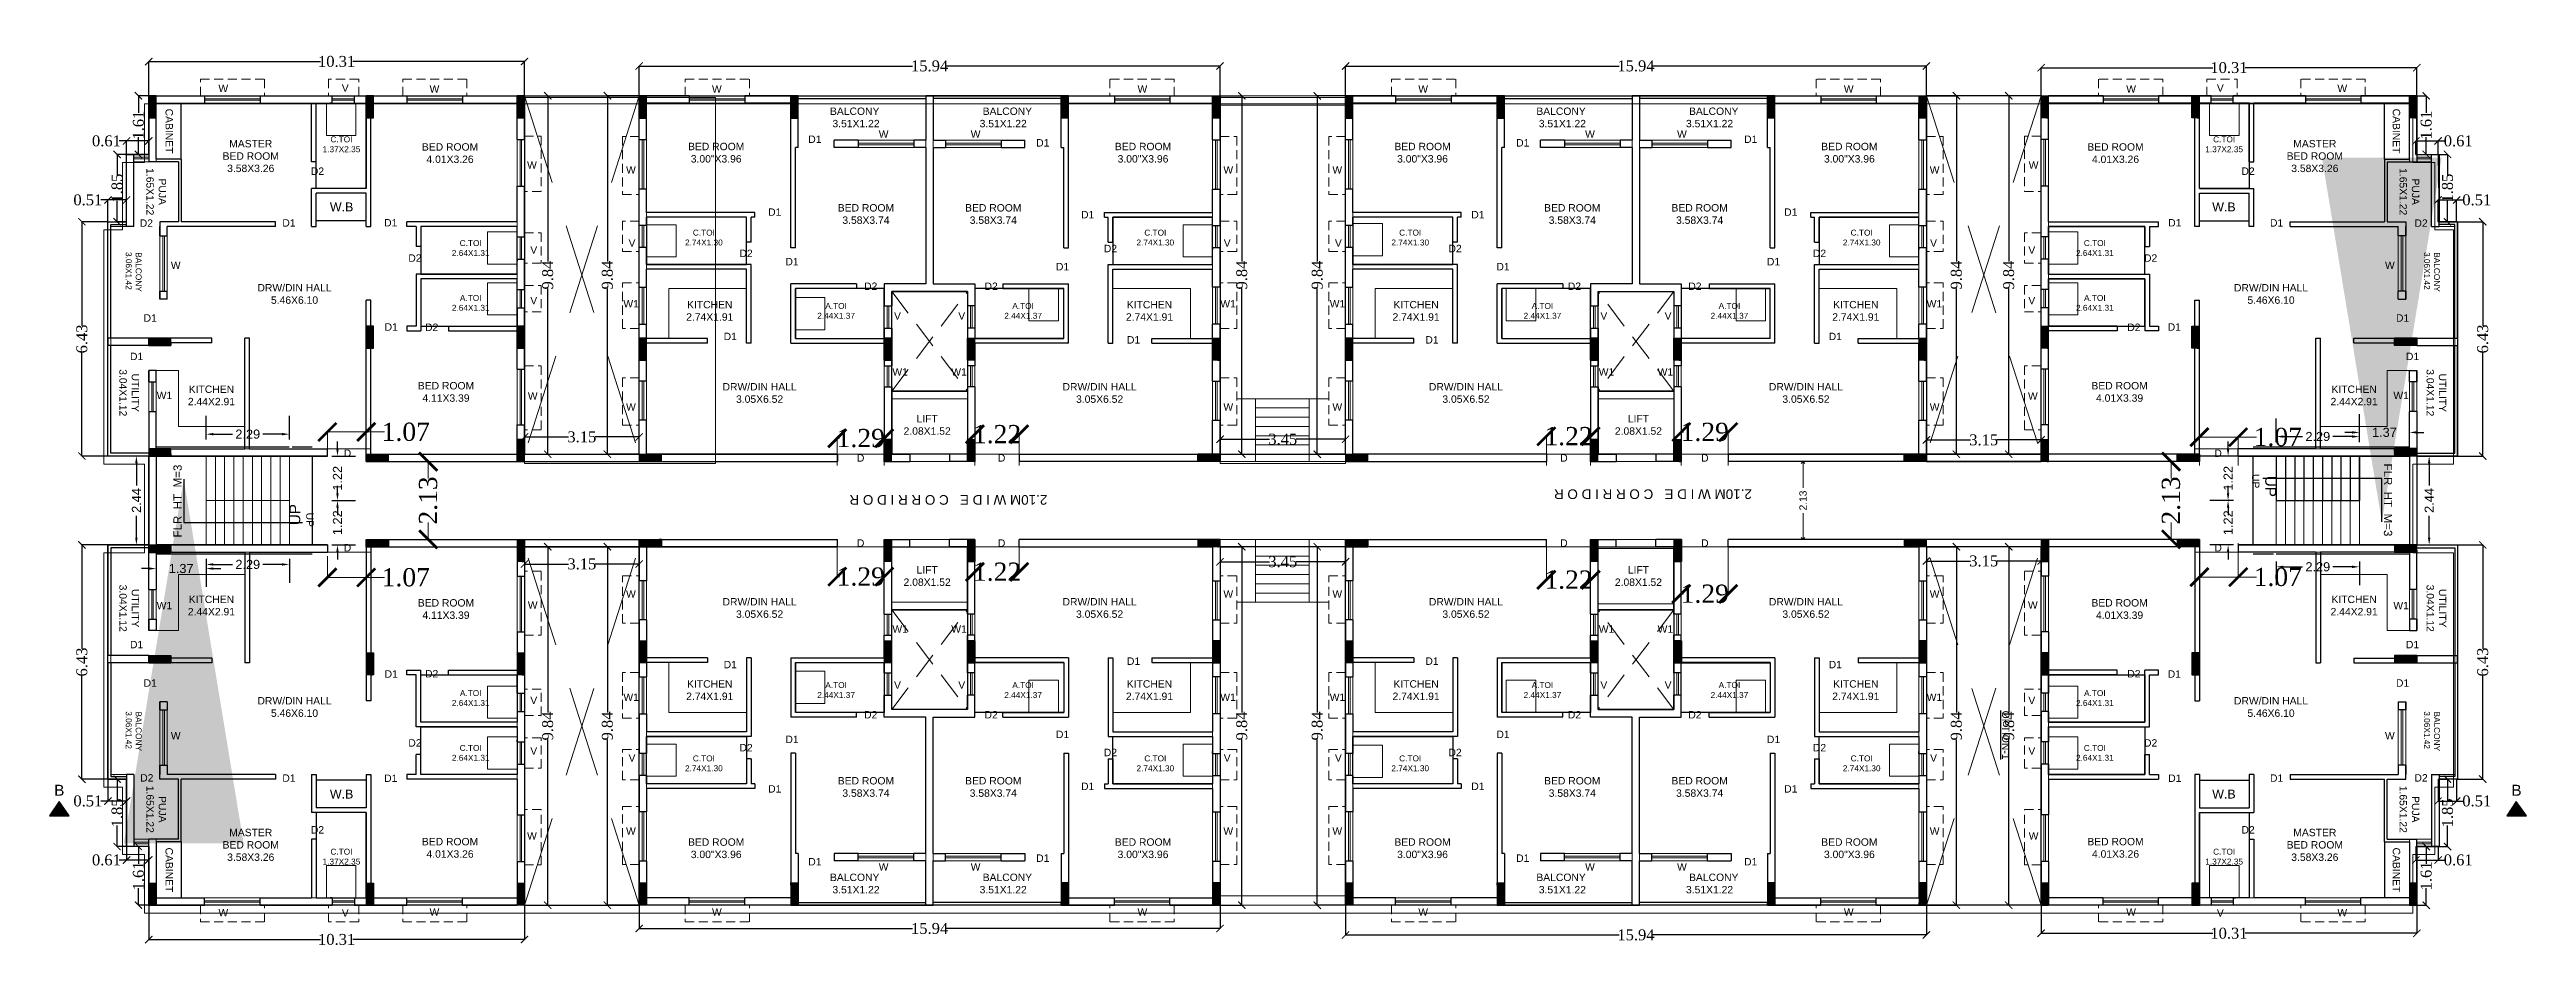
# Model space of a CAD drawing. Header units: metres. Extents: x 0 to 63445, y 32361 to 32804.
# Drawn here: x 63168.2 to 63236.2, y 32554.8 to 32579.5 of the extents above; entities that cross this region are included whole.
import ezdxf

# ---------------------------------------------------------------- set-up
doc = ezdxf.new("R2010")
doc.units = ezdxf.units.M
doc.header["$MEASUREMENT"] = 0
doc.header["$PDMODE"] = 34
doc.header["$PDSIZE"] = -10
for name, pattern in [('CONTINULUS', [0]), ('DASHED', [0.75, 0.5, -0.25]), ('DASHED2', [0.375, 0.25, -0.125])]:
    doc.linetypes.add(name, pattern=pattern)
doc.layers.get('0').update_dxf_attribs({"lineweight": 25})
doc.layers.add('BLK_1_FLR_6_BATH', color=3, linetype='Continuous', plot=False)
for name, color, linetype, lineweight in [('BLK_1_FLR_6_BLT_UP_AREA', 14, 'DASHED', 9), ('BLK_1_FLR_6_BLT_UP_AREA_DEDUCT', 41, 'DASHED', 9), ('BLK_1_FLR_6_EXIT_WIDTH_DOOR', 7, 'Continuous', 0), ('BLK_1_FLR_6_EXIT_WIDTH_STAIR', 7, 'Continuous', 0), ('BLK_1_FLR_6_LIFT_1', 1, 'DASHED', 9), ('BLK_1_FLR_6_LIFT_2', 1, 'DASHED', 9), ('BLK_1_FLR_6_LIFT_3', 1, 'DASHED', 9), ('BLK_1_FLR_6_LIFT_4', 1, 'DASHED', 9), ('BLK_1_FLR_6_STAIR_1_FLIGHT_1', 7, 'Continuous', 0), ('BLK_1_FLR_6_STAIR_1_FLIGHT_2', 7, 'Continuous', 0), ('BLK_1_FLR_6_STAIR_1_LANDING_1', 7, 'Continuous', 0), ('BLK_1_FLR_6_STAIR_2_FLIGHT_2', 7, 'Continuous', 0), ('BLK_1_FLR_6_STAIR_2_LANDING_1', 7, 'Continuous', 0), ('BLK_1_FLR_6_UNITFA', 7, 'Continuous', 0), ('BLK_1_FLR_6_WATER_CLOSET', 7, 'Continuous', 0), ('COLUMN', 1, 'Continuous', 30), ('elev', 252, 'Continuous', 20), ('hatch', 251, 'Continuous', 20), ('PASSAGE_DOUBLELOADED', 7, 'Continuous', 20), ('PLAN_INFO', 1, 'Continuous', 20), ('STEPS', 114, 'Continuous', 20), ('TEXT-2', 65, 'Continuous', 18), ('wall', 7, 'Continuous', 30), ('window', 154, 'Continuous', 9)]:
    doc.layers.add(name, color=color, linetype=linetype, lineweight=lineweight)
for name, color, linetype, true_color, plot in [('BLK_1_FLR_6_STAIR_1', 7, 'Continuous', 0xffffff, False), ('BLK_1_FLR_6_STAIR_2', 7, 'Continuous', 0xffffff, False), ('BLK_1_FLR_6_STAIR_2_FLIGHT_1', 7, 'Continuous', 0xffffff, False)]:
    doc.layers.add(name, color=color, linetype=linetype, true_color=true_color, plot=plot)
doc.layers.add('text', color=65, linetype='Continuous')
doc.styles.add('Arial', font='arial.ttf', dxfattribs={"height": 0.2})
doc.styles.add('AutoDCRFont', font='arial.ttf')
doc.styles.add('PreDCRFont', font='arial.ttf', dxfattribs={"height": 0.25})
doc.styles.add('small int', font='arial.ttf', dxfattribs={"height": 18})
doc.styles.get("Standard").update_dxf_attribs({"font": 'arial.ttf', "height": 0.4})
doc.styles.add('style2', font='arial.ttf', dxfattribs={"height": 0.25})
doc.styles.add('TNR', font='times.ttf', dxfattribs={"height": 0.5})
doc.dimstyles.new('ARCHANA', dxfattribs={"dimscale": 0, "dimtxt": 0.5, "dimasz": 0.5, "dimexe": 0, "dimexo": 0, "dimgap": 0, "dimtad": 0, "dimzin": 0, "dimdsep": 46, "dimtxsty": 'TNR', "dimblk": 'ARCHTICK', "dimcen": 0.09, "dimclrd": 36, "dimclre": 36, "dimclrt": 7, "dimadec": 0, "dimazin": 0, "dimtfac": 1, "dimtofl": 0, "dimtmove": 0, "dimatfit": 3, "dimldrblk": 'ARCHTICK', "dimfxl": 1, "dimfrac": 2, "dimtolj": 1, "dimtzin": 0, "dimlwd": -1, "dimlwe": -1, "dimarcsym": 0})
doc.dimstyles.new('Copy of Standard2', dxfattribs={"dimtxt": 0.25, "dimasz": 0.2, "dimexe": 0.5, "dimexo": 0.3, "dimgap": 0.09, "dimtad": 0, "dimtoh": 1, "dimzin": 0, "dimdsep": 46, "dimtxsty": 'PreDCRFont', "dimcen": 0.025, "dimdle": 0.1, "dimadec": 0, "dimazin": 0, "dimtfac": 1, "dimtofl": 0, "dimtmove": 2, "dimatfit": 3, "dimfxl": 0.18, "dimtolj": 1, "dimtzin": 0, "dimarcsym": 0})
doc.dimstyles.new('INT DIM', dxfattribs={"dimtxt": 0.3, "dimasz": 0.1, "dimexe": 0.18, "dimexo": 0.0625, "dimgap": 0.09, "dimtad": 0, "dimzin": 0, "dimdsep": 46, "dimtxsty": 'style2', "dimblk": 'OPEN90', "dimcen": 0.09, "dimse1": 1, "dimse2": 1, "dimclrd": 250, "dimclrt": 256, "dimadec": 0, "dimazin": 0, "dimtfac": 1, "dimtofl": 0, "dimtmove": 0, "dimatfit": 3, "dimfxl": 0.18, "dimtolj": 1, "dimtzin": 0, "dimlwd": -1, "dimarcsym": 0})
doc.dimstyles.new('STD', dxfattribs={"dimtxt": 10, "dimasz": 10, "dimexe": 0, "dimexo": 0, "dimgap": 0.09, "dimtad": 0, "dimdec": 0, "dimzin": 0, "dimdsep": 46, "dimlunit": 4, "dimtxsty": 'small int', "dimcen": 0.09, "dimclrd": 75, "dimclre": 75, "dimadec": 0, "dimazin": 0, "dimtfac": 1, "dimtdec": 0, "dimtofl": 0, "dimtmove": 0, "dimatfit": 3, "dimfxl": 1, "dimtolj": 1, "dimtzin": 0, "dimarcsym": 0})

msp = doc.modelspace()

# ---------------------------------------------------------------- texts
at = {"linetype": 'Continuous', "style": 'style2'}
for rotation, p in [(270, (63228.9965, 32567.815)), (90, (63175.0576, 32566.4584))]:
    msp.add_text('UP', height=0.3, rotation=rotation, dxfattribs=at).set_placement(p)
at = {"layer": 'BLK_1_FLR_6_STAIR_1', "insert": (63171.5743, 32568.1207), "char_height": 0.22694, "width": 2.420734, "attachment_point": 3, "rotation": 90}
msp.add_mtext('FLR_HT_M=3', dxfattribs=at)
at = {"layer": 'BLK_1_FLR_6_STAIR_2', "insert": (63232.4799, 32566.1527), "char_height": 0.22694, "width": 2.420734, "attachment_point": 3, "rotation": 270}
msp.add_mtext('FLR_HT_M=3', dxfattribs=at)
at = {"layer": 'PLAN_INFO', "linetype": 'Continuous', "insert": (62933.8759, 32556.8916), "char_height": 2.1336, "attachment_point": 1, "style": 'style2'}
msp.add_mtext_dynamic_manual_height_columns('{\\Fstandard|c0;PLAN INFO\\P\\PARCHITECT_OR_TECHNICAL_PERSON_NAME=SK. REHAN AHAMED\\PPLOT_NO=598/3036\\PKHATA_NO=238/1398\\PMAUZA=ANDARPUR\\PDISTRICT=CUTTACK\\PPLOT_AREA_M2=4864.95\\PAVG_PLOT_DEPTH= 9\\PAVG_PLOT_WIDTH= 11\\PROAD_WIDTH=9.14\\A1;\\P\\A0;EXISTING_FLOOR_AREA_TO_BE_DEMOLISHED_M2 = 0\\PNUMBER_OF_OCCUPANTS_OR_USERS_OR_BED_BLK_1=150\\PNUMBER_OF_OCCUPANTS_OR_USERS_OR_BED_BLK_2=80\\PNUMBER_OF_OCCUPANTS_OR_USERS_OR_BED_BLK_3=50\\PIS_THE_PLOT_PART_OF_THE_LAYOUT_APPROVED_BY_THE_AUTHORITY_OR_DEVELOPED_AND_ALLOTTED_BY_THE_GOVERNMENT_OR_STATUTORY_BODIES_OR_IS_A_FINAL_PLOT_IN_TOWN_PLANNING_SCHEMES_OR_DEVELOPMENT_SCHEMES=YES\\P\\A1;IS_LAND_REGULARIZED=YES\\PLAND_USE_ZONE=RESIDENTIAL USE ZONE\\A0;\\PIS_BUILDING_UNDER_HAZARDOUS_OCCUPANCY_CATEGORY=NO\\PIS_BUILDING_CENTRALLY_AIR_CONDITIONED=NO\\PDOES_PROJECT_HAVE_MORE_THAN_10000_LITRES_OF_WASTE_WATER_DISCHARGE_PER_DAY=NO\\PDOES_THE_PROJECT_REQUIRE_NOC_FROM_AAI_AS_PER_THE_COLOUR_CODED_ZONE_MAPS=NO\\PIS_THE_PROJECT_LOCATED_WITHIN_300_METERS_DISTANCE_OF_THE_CENTRALLY_PROTECTED_MONUMENT=YES\\PIS_THE_PROJECT_LOCATED_WITHIN_300_METERS_DISTANCE_OF_THE_STATE_PROTECTED_MONUMENT=NO\\PIS_THE_PROJECT_LOCATED_WITHIN_200_METERS_FROM_STRATEGIC_BUILDINGS=YES\\PIS_PROPOSED_CONSTRUCTION_NEXT_TO_FLOOD_EMBANKMENT_AND_DOES_APPLICANT_WANT_TO_HAVE_DIRECT_ACCESS_FROM_THE_EMBANKMENT_ROAD=NO\\PIS_KISAM_OF_LAND_RECORDED_AS_AGRICULTURE_IN_RECORD_OF_RIGHTS=YES\\PIS_THE_PROJECT_ADJACENT_TO_HIGHWAY_AND_HAVING_DIRECT_ACCESS_TO_IT=NO\\PIS_THE_PROJECT_CLOSE_TO_THE_COASTAL_REGION=NO\\PSTAR_RATING_FOR_HOTEL_PROJECT=NA\\PDOES_HOSPITAL_HAVE_CRITICAL_CARE_UNIT=NA\\PDOC_OSHB_OR_GA_OR_BDA_DEVELOPED_AND_ALLOTTED_PLOT=YES\\PDOC_PLOT_PART_OF_APPROVED_PRIVATE_LAYOUT=YES\\PDOC_PLOT_PART_OF_UNAUTHORISED_LAYOUT_OR_REVENUE_PLOT=NO\\PDOC_IS_PROJECT_COMING_UNDER_THE_JURISDICTION_OF_PLANNING_AUTHORITIES=YES\\PDOC_DOES_THE_PROJECT_HAVE_AFFORDABLE_HOUSING_COMPONENT=NO\\PDOC_DOES_THE_PROJECT_HAVE_MORE_THAN_500_SQM_BUILT_UP_AREA_EXCLUDING_THE_AFFORDABLE_HOUSING_COMPONENT=NO\\PDOC_DOES_PROJECT_REQUIRE_RERA_REGISTRATION=NO\\PPER_ACRE_BENCHMARK_VALUE_OF_LAND_NEEDED_IF_PROJECT_IS_HAVING_PURCHASABLE_FAR_COMPONENT=100000\\PIS_SECURITY_DEPOSIT_REQUIRED=NO\\PDISTANCE_OF_DA_PARKING_SPACE_FROM_BUILDING_ENTRANCE=13.39\\PTOTAL_PARKING_AREA_IF_PROJECT_HAS_OFF_SITE_PARKING_PROVISION_WITHIN_300_METERS_FROM_PROJECT_SITE=NA\\PTOTAL_CONNECTED_LOAD_OF_THE_PROPOSED_PROJECT_IN_W=9200\\PMINIMUM_GENERATION_CAPACITY_OF_THE_ROOFTOP_SOLAR_PV_SYSTEM_IN_W=2000\\PCAPACITY_OF_SOLAR_WATER_HEATING_SYSTEM_IN_LPD=11900\\P\\fCalibri|b0|i0|c0|p34;\\H0.91667x;DOES_PROJECT_HAVE_LOW_WATER_CONSUMPTION_AND_PLUMBING_FIXTURES=YES\\PDOES_PROJECT_HAVE_REDUCED_HARDSCAPE=YES\\PDOES_PROJECT_HAVE_LOW_ENERGY_CONSUMPTION_LIGHTING_FIXTURES=YES\\PDOES_PROJECT_HAVE_ENERGY_EFFICIENT_HVAC_SYSTEM=YES\\PDOES_PROJECT_HAVE_LIGHTING_OF_COMMON_AREAS_BY_SOLAR_ENERGY_OR_LED_DEVICES=YES\\PDOES_PROJECT_HAVE_SEGREGATION_OF_WASTE_PROVISION=YES\\PDOES_PROJECT_HAVE_ORGANIC_WASTE_MANAGEMENT_PROVISION=YES\\P\\Fstandard|c0;\\H1.09091x;PROJECT_VALUE_IN_INR_IF_EIDP_FEE_IS_APPLICABLE_FOR_PROJECT=10000000\\PIS_THE_PROJECT_BY_STATE_GOVT_OR_CENTRAL_GOVT_OR_GOVT_UNDERTAKING=NO\\PNUMBER_OF_TEMPORARY_STRUCTURES_IF_PRESENT_AT_THE_SITE=4\\P\\H1x;ADDITIONAL_TDR_IF_APPLICABLE_M2=NA}', width=251.038176, gutter_width=28, heights=[264.8801], dxfattribs=at)
at = {"layer": 'text'}
for s, insert, char_height, width, attachment_point, rotation in [('\\pxqc;CABINET', (63171.5602, 32574.3314), 0.203206, 5.893319, 3, 270), ('\\pxqc;CABINET', (63232.4939, 32574.3314), 0.203206, 5.893319, 9, 270), ('\\pxqc;PUJA\\P1.65X1.22', (63170.8291, 32578.456), 0.20321, 5.68602, 7, 270), ('\\pxqc;PUJA\\P1.65X1.22', (63233.225, 32578.456), 0.20321, 5.68602, 1, 270), ('\\pxqc; BALCONY\\P3.06X1.42', (63170.2644, 32571.2045), 0.162565, 4.470808, 9, 270), ('\\pxqc; BALCONY\\P3.06X1.42', (63233.7898, 32571.2045), 0.162565, 4.470808, 3, 270), ('\\pxqc;UTILITY\\P3.04X1.12', (63170.0877, 32567.2996), 0.203206, 5.588511, 9, 270), ('\\pxqc;UTILITY\\P3.04X1.12', (63233.9664, 32567.2996), 0.203206, 5.588511, 3, 270), ('\\pxqc;UP', (63228.836, 32564.8596), 0.20321, 5.613911, 3, 270), ('\\pxqc;UP', (63175.2181, 32569.4138), 0.20321, 5.613911, 7, 270), ('\\pxqc;2.10M W I D E   C O R R I D O R', (63189.397, 32567.2889), 0.264168, 6.900896, 9, 180), ('\\pxqc;2.10M W I D E   C O R R I D O R', (63208.6868, 32567.4463), 0.264168, 7.000896, 9, 180), ('\\pxqc;UTILITY\\P3.04X1.12', (63170.0877, 32566.9738), 0.203206, 5.588511, 7, 270), ('\\pxqc;UTILITY\\P3.04X1.12', (63233.9664, 32566.9738), 0.203206, 5.588511, 1, 270), ('\\pxqc; BALCONY\\P3.06X1.42', (63170.2644, 32563.069), 0.162565, 4.470808, 7, 270), ('\\pxqc;{\\LOPTION-1}', (63221.9747, 32557.5738), 0.203206, 6.24893, 3, 270), ('\\pxqc; BALCONY\\P3.06X1.42', (63233.7898, 32563.069), 0.162565, 4.470808, 1, 270), ('\\pxqc;PUJA\\P1.65X1.22', (63170.8291, 32555.8175), 0.20321, 5.68602, 9, 270), ('\\pxqc;PUJA\\P1.65X1.22', (63233.225, 32555.8175), 0.20321, 5.68602, 3, 270), ('\\pxqc;CABINET', (63171.5602, 32559.942), 0.203206, 5.893319, 1, 270), ('\\pxqc;CABINET', (63232.4939, 32559.942), 0.203206, 5.893319, 7, 270)]:
    msp.add_mtext(s, dxfattribs=dict(at, insert=insert, char_height=char_height, width=width, attachment_point=attachment_point, rotation=rotation))
for s, insert, char_height, width, attachment_point in [('\\pxqc; BALCONY\\P\\pq*;3.51X1.22', (63190.9592, 32577.9234), 0.203206, 1.445887, 3), ('\\pxqc; BALCONY\\P\\pq*;3.51X1.22', (63193.7051, 32577.9234), 0.203206, 1.445887, 1), ('\\pxqc; BALCONY\\P\\pq*;3.51X1.22', (63210.349, 32577.9234), 0.203206, 1.445887, 3), ('\\pxqc; BALCONY\\P\\pq*;3.51X1.22', (63213.0949, 32577.9234), 0.203206, 1.445887, 1), ('\\pxqc;MASTER \\PBED ROOM\\P3.58X3.26', (63170.9025, 32577.0322), 0.203206, 5.588511, 1), ('\\pxqc;C.TOI\\P1.37X2.35', (63173.9535, 32577.1313), 0.162565, 4.465728, 1), ('\\pxqc;D1', (63186.2483, 32576.9514), 0.20321, 5.867919, 7), ('\\pxqc;D1', (63192.5054, 32576.8528), 0.20321, 5.867919, 7), ('\\pxqc;D1', (63211.5487, 32576.8528), 0.20321, 5.867919, 9), ('\\pxqc;D1', (63217.8059, 32576.9514), 0.20321, 5.867919, 9), ('\\pxqc;C.TOI\\P1.37X2.35', (63230.1006, 32577.1313), 0.162565, 4.465728, 3), ('\\pxqc;MASTER \\PBED ROOM\\P3.58X3.26', (63233.1517, 32577.0322), 0.203206, 5.588511, 3), ('\\pxqc;BED ROOM\\P4.01X3.26', (63176.3739, 32576.9436), 0.203206, 5.588511, 1), ('\\pxqc;BED ROOM\\P3.00"X3.96', (63183.6796, 32576.9556), 0.203206, 5.588511, 1), ('\\pxqc;BED ROOM\\P3.00"X3.96', (63200.9847, 32576.9556), 0.203206, 5.588511, 3), ('\\pxqc;BED ROOM\\P3.00"X3.96', (63203.0694, 32576.9556), 0.203206, 5.588511, 1), ('\\pxqc;BED ROOM\\P3.00"X3.96', (63220.3745, 32576.9556), 0.203206, 5.588511, 3), ('\\pxqc;BED ROOM\\P4.01X3.26', (63227.6802, 32576.9436), 0.203206, 5.588511, 3), ('\\pxqc,t17;D2', (63172.5949, 32576.0751), 0.203206, 5.867919, 7), ('\\pxqc,t17;D2', (63231.4592, 32576.0751), 0.203206, 5.867919, 9), ('\\pxqc;W.B', (63172.8233, 32575.3174), 0.24385, 6.736694, 1), ('\\pxqc;D1', (63185.1477, 32574.951), 0.20321, 5.867919, 7), ('\\pxqc;BED ROOM\\P3.58X3.74', (63187.7899, 32575.2726), 0.203206, 5.588511, 1), ('\\pxqc;BED ROOM\\P3.58X3.74', (63196.8744, 32575.2726), 0.203206, 5.588511, 3), ('\\pxqc;D1', (63193.7371, 32574.8806), 0.20321, 5.867919, 7), ('\\pxqc;D1', (63210.317, 32574.8806), 0.20321, 5.867919, 9), ('\\pxqc;BED ROOM\\P3.58X3.74', (63207.1797, 32575.2726), 0.203206, 5.588511, 1), ('\\pxqc;BED ROOM\\P3.58X3.74', (63216.2643, 32575.2726), 0.203206, 5.588511, 3), ('\\pxqc;D1', (63218.9065, 32574.951), 0.20321, 5.867919, 9), ('\\pxqc;W.B', (63231.2308, 32575.3174), 0.24385, 6.736694, 3), ('\\pxqc,t17;D2', (63167.4469, 32574.6488), 0.203206, 6.767919, 7), ('\\pxqc;D1', (63171.8116, 32574.6553), 0.20321, 5.867919, 7), ('\\pxqc;D1', (63174.6063, 32574.6583), 0.20321, 5.867919, 7), ('\\pxqc;C.TOI\\P2.64X1.31', (63177.5022, 32574.2832), 0.162565, 4.465728, 1), ('\\pxqc;C.TOI\\P2.74X1.30', (63183.9029, 32574.5708), 0.162565, 4.465728, 1), ('\\pxqc;C.TOI\\P2.74X1.30', (63200.7614, 32574.5708), 0.162565, 4.465728, 3), ('\\pxqc;C.TOI\\P2.74X1.30', (63203.2927, 32574.5708), 0.162565, 4.465728, 1), ('\\pxqc;C.TOI\\P2.74X1.30', (63220.1512, 32574.5708), 0.162565, 4.465728, 3), ('\\pxqc;C.TOI\\P2.64X1.31', (63226.5519, 32574.2832), 0.162565, 4.465728, 3), ('\\pxqc;D1', (63229.4478, 32574.6583), 0.20321, 5.867919, 9), ('\\pxqc;D1', (63232.2426, 32574.6553), 0.20321, 5.867919, 9), ('\\pxqc,t17;D2', (63236.2078, 32574.6488), 0.203206, 5.867919, 9), ('\\pxqc,t17;D2', (63175.2699, 32573.6895), 0.203206, 5.867919, 7), ('\\pxqc;D2', (63184.3601, 32573.8193), 0.20321, 5.867919, 7), ('\\pxqc;D1', (63185.6215, 32573.592), 0.20321, 5.867919, 7), ('\\pxqc;D1', (63193.048, 32573.4548), 0.20321, 5.867919, 7), ('\\pxqc;D2', (63194.3632, 32573.9515), 0.20321, 5.867919, 7), ('\\pxqc;D2', (63209.6909, 32573.9515), 0.20321, 5.867919, 9), ('\\pxqc;D1', (63211.0061, 32573.4548), 0.20321, 5.867919, 9), ('\\pxqc;D1', (63218.4326, 32573.592), 0.20321, 5.867919, 9), ('\\pxqc;D2', (63219.694, 32573.8193), 0.20321, 5.867919, 9), ('\\pxqc,t17;D2', (63228.7842, 32573.6895), 0.203206, 5.867919, 9), ('\\pxqc;DRW/DIN HALL\\P5.46X6.10', (63172.1045, 32573.078), 0.203206, 5.588511, 1), ('\\pxqc;D2', (63187.78, 32572.9161), 0.20321, 5.867919, 7), ('\\pxqc;D2', (63191.0875, 32572.9161), 0.20321, 5.867919, 7), ('\\pxqc;D2', (63212.9666, 32572.9161), 0.20321, 5.867919, 9), ('\\pxqc;D2', (63216.2741, 32572.9161), 0.20321, 5.867919, 9), ('\\pxqc;DRW/DIN HALL\\P5.46X6.10', (63231.9497, 32573.078), 0.203206, 5.588511, 3), ('\\pxqc;D1', (63167.6533, 32572.045), 0.20321, 6.567919, 7), ('\\pxqc;A.TOI\\P2.64X1.31', (63177.5022, 32572.7781), 0.162565, 4.465728, 1), ('\\pxqc;KITCHEN\\P2.74X1.91', (63183.5024, 32572.615), 0.203206, 5.588511, 1), ('\\pxqc;A.TOI\\P2.44X1.37', (63187.5325, 32572.559), 0.162565, 4.465728, 1), ('\\pxqc;A.TOI\\P2.44X1.37', (63197.1318, 32572.559), 0.162565, 4.465728, 3), ('\\pxqc;KITCHEN\\P2.74X1.91', (63201.1619, 32572.615), 0.203206, 5.588511, 3), ('\\pxqc;KITCHEN\\P2.74X1.91', (63202.8922, 32572.615), 0.203206, 5.588511, 1), ('\\pxqc;A.TOI\\P2.44X1.37', (63206.9223, 32572.559), 0.162565, 4.465728, 1), ('\\pxqc;A.TOI\\P2.44X1.37', (63216.5217, 32572.559), 0.162565, 4.465728, 3), ('\\pxqc;KITCHEN\\P2.74X1.91', (63220.5518, 32572.615), 0.203206, 5.588511, 3), ('\\pxqc;A.TOI\\P2.64X1.31', (63226.5519, 32572.7781), 0.162565, 4.465728, 3), ('\\pxqc;D1', (63235.7009, 32572.045), 0.20321, 5.867919, 9), ('\\pxqc;D1', (63174.6197, 32571.7977), 0.20321, 5.867919, 7), ('\\pxqc,t17;D2', (63175.7293, 32571.79), 0.203206, 5.867919, 7), ('\\pxqc;D1', (63183.9262, 32571.5384), 0.20321, 5.867919, 7), ('\\pxqc;D1', (63194.9969, 32571.4446), 0.20321, 5.867919, 7), ('\\pxqc;D1', (63209.0572, 32571.4446), 0.20321, 5.867919, 9), ('\\pxqc;D1', (63220.128, 32571.5384), 0.20321, 5.867919, 9), ('\\pxqc,t17;D2', (63228.3248, 32571.79), 0.203206, 5.867919, 9), ('\\pxqc;D1', (63229.4345, 32571.7977), 0.20321, 5.867919, 9), ('\\pxqc;D1', (63167.1799, 32570.99), 0.20321, 6.767919, 7), ('\\pxqc;D1', (63235.9743, 32570.99), 0.20321, 5.867919, 9), ('\\pxqc;KITCHEN\\P2.44X2.91', (63169.8233, 32570.2924), 0.203206, 5.588511, 1), ('\\pxqc;BED ROOM\\P4.11X3.39', (63176.262, 32570.3889), 0.203206, 5.588511, 1), ('\\pxqc;DRW/DIN HALL\\P3.05X6.52', (63184.8713, 32570.36), 0.203206, 5.588511, 1), ('\\pxqc;DRW/DIN HALL\\P3.05X6.52', (63199.793, 32570.36), 0.203206, 5.588511, 3), ('\\pxqc;DRW/DIN HALL\\P3.05X6.52', (63204.2611, 32570.36), 0.203206, 5.588511, 1), ('\\pxqc;DRW/DIN HALL\\P3.05X6.52', (63219.1829, 32570.36), 0.203206, 5.588511, 3), ('\\pxqc;BED ROOM\\P4.01X3.39', (63227.7921, 32570.3889), 0.203206, 5.588511, 3), ('\\pxqc;KITCHEN\\P2.44X2.91', (63234.2309, 32570.2924), 0.203206, 5.588511, 3), ('\\pxqc;LIFT\\P2.08X1.52', (63189.4954, 32569.4836), 0.20321, 5.537709, 1), ('\\pxqc;LIFT\\P2.08X1.52', (63214.5587, 32569.4836), 0.20321, 5.537709, 3), ('\\pxqc;D', (63173.4179, 32568.3329), 0.20321, 5.867919, 7), ('\\pxqc;D', (63187.5057, 32568.2035), 0.20321, 5.867919, 7), ('\\pxqc;D', (63191.3754, 32568.2035), 0.20321, 5.867919, 7), ('\\pxqc;D', (63212.6787, 32568.2035), 0.20321, 5.867919, 9), ('\\pxqc;D', (63216.5485, 32568.2035), 0.20321, 5.867919, 9), ('\\pxqc;D', (63230.6362, 32568.3329), 0.20321, 5.867919, 9), ('\\pxqc;D', (63173.4179, 32565.9405), 0.20321, 5.867919, 1), ('\\pxqc;D', (63187.5057, 32566.0699), 0.20321, 5.867919, 1), ('\\pxqc;D', (63191.3754, 32566.0699), 0.20321, 5.867919, 1), ('\\pxqc;D', (63212.6787, 32566.0699), 0.20321, 5.867919, 3), ('\\pxqc;D', (63216.5485, 32566.0699), 0.20321, 5.867919, 3), ('\\pxqc;D', (63230.6362, 32565.9405), 0.20321, 5.867919, 3), ('\\pxqc;LIFT\\P2.08X1.52', (63189.4954, 32564.7898), 0.20321, 5.537709, 7), ('\\pxqc;LIFT\\P2.08X1.52', (63214.5587, 32564.7898), 0.20321, 5.537709, 9), ('\\pxqc;KITCHEN\\P2.44X2.91', (63169.8233, 32563.981), 0.203206, 5.588511, 7), ('\\pxqc;BED ROOM\\P4.11X3.39', (63176.262, 32563.8845), 0.203206, 5.588511, 7), ('\\pxqc;DRW/DIN HALL\\P3.05X6.52', (63184.8713, 32563.9134), 0.203206, 5.588511, 7), ('\\pxqc;DRW/DIN HALL\\P3.05X6.52', (63199.793, 32563.9134), 0.203206, 5.588511, 9), ('\\pxqc;DRW/DIN HALL\\P3.05X6.52', (63204.2611, 32563.9134), 0.203206, 5.588511, 7), ('\\pxqc;DRW/DIN HALL\\P3.05X6.52', (63219.1829, 32563.9134), 0.203206, 5.588511, 9), ('\\pxqc;BED ROOM\\P4.01X3.39', (63227.7921, 32563.8845), 0.203206, 5.588511, 9), ('\\pxqc;KITCHEN\\P2.44X2.91', (63234.2309, 32563.981), 0.203206, 5.588511, 9), ('\\pxqc;D1', (63167.1799, 32563.2834), 0.20321, 6.767919, 1), ('\\pxqc;D1', (63183.9262, 32562.735), 0.20321, 5.867919, 1), ('\\pxqc;D1', (63194.9969, 32562.8288), 0.20321, 5.867919, 1), ('\\pxqc;D1', (63209.0572, 32562.8288), 0.20321, 5.867919, 3), ('\\pxqc;D1', (63220.128, 32562.735), 0.20321, 5.867919, 3), ('\\pxqc;D1', (63235.9743, 32563.2834), 0.20321, 5.867919, 3), ('\\pxqc;D1', (63167.6533, 32562.2284), 0.20321, 6.567919, 1), ('\\pxqc;D1', (63174.6197, 32562.4757), 0.20321, 5.867919, 1), ('\\pxqc,t17;D2', (63175.7293, 32562.4834), 0.203206, 5.867919, 1), ('\\pxqc;KITCHEN\\P2.74X1.91', (63183.5024, 32561.6584), 0.203206, 5.588511, 7), ('\\pxqc;A.TOI\\P2.44X1.37', (63187.5325, 32561.7144), 0.162565, 4.465728, 7), ('\\pxqc;A.TOI\\P2.44X1.37', (63197.1318, 32561.7144), 0.162565, 4.465728, 9), ('\\pxqc;KITCHEN\\P2.74X1.91', (63201.1619, 32561.6584), 0.203206, 5.588511, 9), ('\\pxqc;KITCHEN\\P2.74X1.91', (63202.8922, 32561.6584), 0.203206, 5.588511, 7), ('\\pxqc;A.TOI\\P2.44X1.37', (63206.9223, 32561.7144), 0.162565, 4.465728, 7), ('\\pxqc;A.TOI\\P2.44X1.37', (63216.5217, 32561.7144), 0.162565, 4.465728, 9), ('\\pxqc;KITCHEN\\P2.74X1.91', (63220.5518, 32561.6584), 0.203206, 5.588511, 9), ('\\pxqc,t17;D2', (63228.3248, 32562.4834), 0.203206, 5.867919, 3), ('\\pxqc;D1', (63229.4345, 32562.4757), 0.20321, 5.867919, 3), ('\\pxqc;D1', (63235.7009, 32562.2284), 0.20321, 5.867919, 3), ('\\pxqc;DRW/DIN HALL\\P5.46X6.10', (63172.1045, 32561.1954), 0.203206, 5.588511, 7), ('\\pxqc;A.TOI\\P2.64X1.31', (63177.5022, 32561.4954), 0.162565, 4.465728, 7), ('\\pxqc;D2', (63187.78, 32561.3573), 0.20321, 5.867919, 1), ('\\pxqc;D2', (63191.0875, 32561.3573), 0.20321, 5.867919, 1), ('\\pxqc;D2', (63212.9666, 32561.3573), 0.20321, 5.867919, 3), ('\\pxqc;D2', (63216.2741, 32561.3573), 0.20321, 5.867919, 3), ('\\pxqc;A.TOI\\P2.64X1.31', (63226.5519, 32561.4954), 0.162565, 4.465728, 9), ('\\pxqc;DRW/DIN HALL\\P5.46X6.10', (63231.9497, 32561.1954), 0.203206, 5.588511, 9), ('\\pxqc;D1', (63185.6215, 32560.6814), 0.20321, 5.867919, 1), ('\\pxqc;D1', (63193.048, 32560.8187), 0.20321, 5.867919, 1), ('\\pxqc;D1', (63211.0061, 32560.8187), 0.20321, 5.867919, 3), ('\\pxqc;D1', (63218.4326, 32560.6814), 0.20321, 5.867919, 3), ('\\pxqc,t17;D2', (63175.2699, 32560.5839), 0.203206, 5.867919, 1), ('\\pxqc;C.TOI\\P2.64X1.31', (63177.5022, 32559.9902), 0.162565, 4.465728, 7), ('\\pxqc;C.TOI\\P2.74X1.30', (63183.9029, 32559.7026), 0.162565, 4.465728, 7), ('\\pxqc;D2', (63184.3601, 32560.4541), 0.20321, 5.867919, 1), ('\\pxqc;D2', (63194.3632, 32560.3219), 0.20321, 5.867919, 1), ('\\pxqc;C.TOI\\P2.74X1.30', (63200.7614, 32559.7026), 0.162565, 4.465728, 9), ('\\pxqc;C.TOI\\P2.74X1.30', (63203.2927, 32559.7026), 0.162565, 4.465728, 7), ('\\pxqc;D2', (63209.6909, 32560.3219), 0.20321, 5.867919, 3), ('\\pxqc;D2', (63219.694, 32560.4541), 0.20321, 5.867919, 3), ('\\pxqc;C.TOI\\P2.74X1.30', (63220.1512, 32559.7026), 0.162565, 4.465728, 9), ('\\pxqc;C.TOI\\P2.64X1.31', (63226.5519, 32559.9902), 0.162565, 4.465728, 9), ('\\pxqc,t17;D2', (63228.7842, 32560.5839), 0.203206, 5.867919, 3), ('\\pxqc,t17;D2', (63167.4603, 32559.6246), 0.203206, 6.767919, 1), ('\\pxqc;D1', (63171.8116, 32559.6181), 0.20321, 5.867919, 1), ('\\pxqc;D1', (63174.6063, 32559.6151), 0.20321, 5.867919, 1), ('\\pxqc;D1', (63185.1477, 32559.3224), 0.20321, 5.867919, 1), ('\\pxqc;BED ROOM\\P3.58X3.74', (63187.7899, 32559.0008), 0.203206, 5.588511, 7), ('\\pxqc;BED ROOM\\P3.58X3.74', (63196.8744, 32559.0008), 0.203206, 5.588511, 9), ('\\pxqc;D1', (63193.7371, 32559.3928), 0.20321, 5.867919, 1), ('\\pxqc;D1', (63210.317, 32559.3928), 0.20321, 5.867919, 3), ('\\pxqc;BED ROOM\\P3.58X3.74', (63207.1797, 32559.0008), 0.203206, 5.588511, 7), ('\\pxqc;BED ROOM\\P3.58X3.74', (63216.2643, 32559.0008), 0.203206, 5.588511, 9), ('\\pxqc;D1', (63218.9065, 32559.3224), 0.20321, 5.867919, 3), ('\\pxqc;D1', (63229.4478, 32559.6151), 0.20321, 5.867919, 3), ('\\pxqc;D1', (63232.2426, 32559.6181), 0.20321, 5.867919, 3), ('\\pxqc,t17;D2', (63236.2078, 32559.6246), 0.203206, 5.867919, 3), ('\\pxqc;W.B', (63172.8233, 32558.956), 0.24385, 6.736694, 7), ('\\pxqc;W.B', (63231.2308, 32558.956), 0.24385, 6.736694, 9), ('\\pxqc;MASTER \\PBED ROOM\\P3.58X3.26', (63170.9025, 32557.2412), 0.203206, 5.588511, 7), ('\\pxqc,t17;D2', (63172.5949, 32558.1983), 0.203206, 5.867919, 1), ('\\pxqc,t17;D2', (63231.4592, 32558.1983), 0.203206, 5.867919, 3), ('\\pxqc;MASTER \\PBED ROOM\\P3.58X3.26', (63233.1517, 32557.2412), 0.203206, 5.588511, 9), ('\\pxqc;C.TOI\\P1.37X2.35', (63173.9535, 32557.1421), 0.162565, 4.465728, 7), ('\\pxqc;BED ROOM\\P4.01X3.26', (63176.3739, 32557.3298), 0.203206, 5.588511, 7), ('\\pxqc;BED ROOM\\P3.00"X3.96', (63183.6796, 32557.3178), 0.203206, 5.588511, 7), ('\\pxqc;D1', (63186.2483, 32557.322), 0.20321, 5.867919, 1), ('\\pxqc;D1', (63192.5054, 32557.4206), 0.20321, 5.867919, 1), ('\\pxqc;BED ROOM\\P3.00"X3.96', (63200.9847, 32557.3178), 0.203206, 5.588511, 9), ('\\pxqc;BED ROOM\\P3.00"X3.96', (63203.0694, 32557.3178), 0.203206, 5.588511, 7), ('\\pxqc;D1', (63211.5487, 32557.4206), 0.20321, 5.867919, 3), ('\\pxqc;D1', (63217.8059, 32557.322), 0.20321, 5.867919, 3), ('\\pxqc;BED ROOM\\P3.00"X3.96', (63220.3745, 32557.3178), 0.203206, 5.588511, 9), ('\\pxqc;BED ROOM\\P4.01X3.26', (63227.6802, 32557.3298), 0.203206, 5.588511, 9), ('\\pxqc;C.TOI\\P1.37X2.35', (63230.1006, 32557.1421), 0.162565, 4.465728, 9), ('\\pxqc; BALCONY\\P\\pq*;3.51X1.22', (63190.9592, 32556.35), 0.203206, 1.445887, 9), ('\\pxqc; BALCONY\\P\\pq*;3.51X1.22', (63193.7051, 32556.35), 0.203206, 1.445887, 7), ('\\pxqc; BALCONY\\P\\pq*;3.51X1.22', (63210.349, 32556.35), 0.203206, 1.445887, 9), ('\\pxqc; BALCONY\\P\\pq*;3.51X1.22', (63213.0949, 32556.35), 0.203206, 1.445887, 7)]:
    msp.add_mtext(s, dxfattribs=dict(at, insert=insert, char_height=char_height, width=width, attachment_point=attachment_point))
at = {"layer": 'TEXT-2', "style": 'AutoDCRFont'}
for s, insert, char_height, width, attachment_point in [('W', (63173.0773, 32578.5504), 0.2032, 0.183842, 3), ('V', (63176.3855, 32578.5603), 0.2032, 0.183842, 3), ('W', (63178.8736, 32578.5352), 0.2032, 0.183842, 3), ('W', (63186.6253, 32578.5341), 0.2032, 0.183842, 3), ('W', (63198.039, 32578.5341), 0.2032, 0.183842, 1), ('W', (63206.0151, 32578.5341), 0.2032, 0.183842, 3), ('W', (63217.4288, 32578.5341), 0.2032, 0.183842, 1), ('W', (63225.1805, 32578.5352), 0.2032, 0.183842, 1), ('V', (63227.6686, 32578.5603), 0.2032, 0.183842, 1), ('W', (63230.9769, 32578.5504), 0.2032, 0.183842, 1), ('W', (63191.2039, 32577.2953), 0.2032, 0.183842, 3), ('W', (63193.4604, 32577.2953), 0.2032, 0.183842, 1), ('W', (63210.5937, 32577.2953), 0.2032, 0.183842, 3), ('W', (63212.8503, 32577.2953), 0.2032, 0.183842, 1), ('W', (63181.5505, 32576.4449), 0.2032, 0.183842, 3), ('W', (63184.2675, 32576.3133), 0.2032, 0.183842, 3), ('W', (63200.3968, 32576.3133), 0.2032, 0.183842, 1), ('W', (63203.6573, 32576.3133), 0.2032, 0.183842, 3), ('W', (63219.7866, 32576.3133), 0.2032, 0.183842, 1), ('W', (63222.5037, 32576.4449), 0.2032, 0.183842, 1), ('V', (63184.2576, 32574.3061), 0.2032, 0.183842, 3), ('V', (63200.4067, 32574.3061), 0.2032, 0.183842, 1), ('V', (63203.6474, 32574.3061), 0.2032, 0.183842, 3), ('V', (63219.7965, 32574.3061), 0.2032, 0.183842, 1), ('W', (63171.7715, 32573.6956), 0.2032, 0.183842, 3), ('V', (63181.5604, 32574.1128), 0.2032, 0.183842, 3), ('V', (63222.4937, 32574.1128), 0.2032, 0.183842, 1), ('W', (63232.2827, 32573.6956), 0.2032, 0.183842, 1), ('V', (63181.5604, 32572.7252), 0.2032, 0.183842, 3), ('W1', (63184.352, 32572.6377), 0.20321, 0.183842, 3), ('V', (63191.545, 32572.3049), 0.2032, 0.183842, 3), ('V', (63193.1193, 32572.3049), 0.2032, 0.183842, 1), ('W1', (63200.3123, 32572.6377), 0.20321, 0.183842, 1), ('W1', (63203.7418, 32572.6377), 0.20321, 0.183842, 3), ('V', (63210.9348, 32572.3049), 0.2032, 0.183842, 3), ('V', (63212.5091, 32572.3049), 0.2032, 0.183842, 1), ('W1', (63219.7022, 32572.6377), 0.20321, 0.183842, 1), ('V', (63222.4937, 32572.7252), 0.2032, 0.183842, 1), ('W1', (63191.7366, 32570.7679), 0.20321, 0.183842, 3), ('W1', (63192.9277, 32570.7679), 0.20321, 0.183842, 1), ('W1', (63211.1264, 32570.7679), 0.20321, 0.183842, 3), ('W1', (63212.3175, 32570.7679), 0.20321, 0.183842, 1), ('W1', (63171.5405, 32570.1218), 0.20321, 0.183842, 3), ('W', (63181.5712, 32570.108), 0.2032, 0.183842, 3), ('W', (63184.2675, 32569.8052), 0.2032, 0.183842, 3), ('W', (63200.3968, 32569.8052), 0.2032, 0.183842, 1), ('W', (63203.6573, 32569.8052), 0.2032, 0.183842, 3), ('W', (63219.7866, 32569.8052), 0.2032, 0.183842, 1), ('W', (63222.483, 32570.108), 0.2032, 0.183842, 1), ('W1', (63232.5136, 32570.1218), 0.20321, 0.183842, 1), ('W1', (63171.5405, 32564.1516), 0.20321, 0.183842, 9), ('W', (63181.5712, 32564.1654), 0.2032, 0.183842, 9), ('W', (63184.2675, 32564.4682), 0.2032, 0.183842, 9), ('W', (63200.3968, 32564.4682), 0.2032, 0.183842, 7), ('W', (63203.6573, 32564.4682), 0.2032, 0.183842, 9), ('W', (63219.7866, 32564.4682), 0.2032, 0.183842, 7), ('W', (63222.483, 32564.1654), 0.2032, 0.183842, 7), ('W1', (63232.5136, 32564.1516), 0.20321, 0.183842, 7), ('W1', (63191.7366, 32563.5055), 0.20321, 0.183842, 9), ('W1', (63192.9277, 32563.5055), 0.20321, 0.183842, 7), ('W1', (63211.1264, 32563.5055), 0.20321, 0.183842, 9), ('W1', (63212.3175, 32563.5055), 0.20321, 0.183842, 7), ('V', (63191.545, 32561.9686), 0.2032, 0.183842, 9), ('V', (63193.1193, 32561.9686), 0.2032, 0.183842, 7), ('V', (63210.9348, 32561.9686), 0.2032, 0.183842, 9), ('V', (63212.5091, 32561.9686), 0.2032, 0.183842, 7), ('V', (63181.5604, 32561.5482), 0.2032, 0.183842, 9), ('W1', (63184.352, 32561.6357), 0.20321, 0.183842, 9), ('W1', (63200.3123, 32561.6357), 0.20321, 0.183842, 7), ('W1', (63203.7418, 32561.6357), 0.20321, 0.183842, 9), ('W1', (63219.7022, 32561.6357), 0.20321, 0.183842, 7), ('V', (63222.4937, 32561.5482), 0.2032, 0.183842, 7), ('W', (63171.7715, 32560.5778), 0.2032, 0.183842, 9), ('W', (63232.2827, 32560.5778), 0.2032, 0.183842, 7), ('V', (63181.5604, 32560.1606), 0.2032, 0.183842, 9), ('V', (63184.2576, 32559.9673), 0.2032, 0.183842, 9), ('V', (63200.4067, 32559.9673), 0.2032, 0.183842, 7), ('V', (63203.6474, 32559.9673), 0.2032, 0.183842, 9), ('V', (63219.7965, 32559.9673), 0.2032, 0.183842, 7), ('V', (63222.4937, 32560.1606), 0.2032, 0.183842, 7), ('B', (63168.302, 32559.3333), 0.3, 0.271413, 1), ('B', (63235.7535, 32559.3333), 0.3, 0.271413, 1), ('W', (63181.5505, 32557.8285), 0.2032, 0.183842, 9), ('W', (63184.2675, 32557.9601), 0.2032, 0.183842, 9), ('W', (63200.3968, 32557.9601), 0.2032, 0.183842, 7), ('W', (63203.6573, 32557.9601), 0.2032, 0.183842, 9), ('W', (63219.7866, 32557.9601), 0.2032, 0.183842, 7), ('W', (63222.5037, 32557.8285), 0.2032, 0.183842, 7), ('W', (63191.2039, 32556.9781), 0.2032, 0.183842, 9), ('W', (63193.4604, 32556.9781), 0.2032, 0.183842, 7), ('W', (63210.5937, 32556.9781), 0.2032, 0.183842, 9), ('W', (63212.8503, 32556.9781), 0.2032, 0.183842, 7), ('W', (63173.0773, 32555.723), 0.2032, 0.183842, 9), ('V', (63176.3855, 32555.7131), 0.2032, 0.183842, 9), ('W', (63178.8736, 32555.7382), 0.2032, 0.183842, 9), ('W', (63186.6253, 32555.7393), 0.2032, 0.183842, 9), ('W', (63198.039, 32555.7393), 0.2032, 0.183842, 7), ('W', (63206.0151, 32555.7393), 0.2032, 0.183842, 9), ('W', (63217.4288, 32555.7393), 0.2032, 0.183842, 7), ('W', (63225.1805, 32555.7382), 0.2032, 0.183842, 7), ('V', (63227.6686, 32555.7131), 0.2032, 0.183842, 7), ('W', (63230.9769, 32555.723), 0.2032, 0.183842, 7)]:
    msp.add_mtext(s, dxfattribs=dict(at, insert=insert, char_height=char_height, width=width, attachment_point=attachment_point))

# ---------------------------------------------------------------- blocks, each defined once
blk = doc.blocks.new('*D397')
at = {"layer": 'BLK_1_FLR_6_STAIR_1_FLIGHT_1', "color": 0, "linetype": 'Continuous', "lineweight": -2, "transparency": 16777216}
for p, q in [((63172.472, 32565.531), (63172.472, 32564.881)), ((63174.758, 32565.531), (63174.758, 32564.881)), ((63172.672, 32565.381), (63173.198, 32565.381)), ((63174.558, 32565.381), (63174.032, 32565.381))]:
    blk.add_line(p, q, dxfattribs=at)
at = {"layer": 'BLK_1_FLR_6_STAIR_1_FLIGHT_1', "color": 0, "linetype": 'Continuous', "transparency": 16777216}
for points in [[(63172.672, 32565.415), (63172.672, 32565.348), (63172.472, 32565.381)], [(63174.558, 32565.415), (63174.558, 32565.348), (63174.758, 32565.381)]]:
    blk.add_solid(points, dxfattribs=at)
at = {"layer": 'Defpoints', "color": 0, "linetype": 'Continuous', "transparency": 16777216}
for p in [(63172.472, 32565.917), (63174.758, 32565.917), (63174.758, 32565.381)]:
    blk.add_point(p, dxfattribs=at)
at = {"layer": 'BLK_1_FLR_6_STAIR_1_FLIGHT_1', "color": 0, "linetype": 'Continuous', "transparency": 16777216, "insert": (63173.615, 32565.381), "char_height": 0.25, "attachment_point": 5, "style": 'PreDCRFont'}
blk.add_mtext('\\A1;2.29', dxfattribs=at)
blk = doc.blocks.new('*D398')
at = {"layer": 'BLK_1_FLR_6_STAIR_1_FLIGHT_1', "color": 0, "linetype": 'Continuous', "lineweight": -2, "transparency": 16777216}
for p, q in [((63176.077, 32567.337), (63176.077, 32567.537)), ((63175.927, 32567.137), (63176.577, 32567.137)), ((63175.927, 32565.917), (63176.577, 32565.917)), ((63176.077, 32565.717), (63176.077, 32565.517))]:
    blk.add_line(p, q, dxfattribs=at)
at = {"layer": 'BLK_1_FLR_6_STAIR_1_FLIGHT_1', "color": 0, "linetype": 'Continuous', "transparency": 16777216}
for points in [[(63176.044, 32567.337), (63176.111, 32567.337), (63176.077, 32567.137)], [(63176.044, 32565.717), (63176.111, 32565.717), (63176.077, 32565.917)]]:
    blk.add_solid(points, dxfattribs=at)
at = {"layer": 'Defpoints', "color": 0, "linetype": 'Continuous', "transparency": 16777216}
for p in [(63174.758, 32567.137), (63176.077, 32567.137), (63174.758, 32565.917)]:
    blk.add_point(p, dxfattribs=at)
at = {"layer": 'BLK_1_FLR_6_STAIR_1_FLIGHT_1', "color": 0, "linetype": 'Continuous', "transparency": 16777216, "insert": (63176.077, 32566.527), "char_height": 0.25, "attachment_point": 5, "rotation": 90, "style": 'PreDCRFont'}
blk.add_mtext('\\A1;1.22', dxfattribs=at)
blk = doc.blocks.new('*D399')
at = {"layer": 'BLK_1_FLR_6_STAIR_1_FLIGHT_2', "color": 0, "linetype": 'Continuous', "lineweight": -2, "transparency": 16777216}
for p, q in [((63172.472, 32568.807), (63172.472, 32569.457)), ((63172.672, 32568.957), (63173.198, 32568.957)), ((63174.558, 32568.957), (63174.032, 32568.957)), ((63174.758, 32568.807), (63174.758, 32569.457))]:
    blk.add_line(p, q, dxfattribs=at)
at = {"layer": 'BLK_1_FLR_6_STAIR_1_FLIGHT_2', "color": 0, "linetype": 'Continuous', "transparency": 16777216}
for points in [[(63172.672, 32568.991), (63172.672, 32568.924), (63172.472, 32568.957)], [(63174.558, 32568.991), (63174.558, 32568.924), (63174.758, 32568.957)]]:
    blk.add_solid(points, dxfattribs=at)
at = {"layer": 'Defpoints', "color": 0, "linetype": 'Continuous', "transparency": 16777216}
for p in [(63174.758, 32568.957), (63172.472, 32568.356), (63174.758, 32568.356)]:
    blk.add_point(p, dxfattribs=at)
at = {"layer": 'BLK_1_FLR_6_STAIR_1_FLIGHT_2', "color": 0, "linetype": 'Continuous', "transparency": 16777216, "insert": (63173.615, 32568.957), "char_height": 0.25, "attachment_point": 5, "style": 'PreDCRFont'}
blk.add_mtext('\\A1;2.29', dxfattribs=at)
blk = doc.blocks.new('*D400')
at = {"layer": 'BLK_1_FLR_6_STAIR_1_FLIGHT_2', "color": 0, "linetype": 'Continuous', "lineweight": -2, "transparency": 16777216}
for p, q in [((63175.927, 32568.356), (63176.577, 32568.356)), ((63176.077, 32568.556), (63176.077, 32568.756)), ((63175.927, 32567.137), (63176.577, 32567.137)), ((63176.077, 32566.937), (63176.077, 32566.737))]:
    blk.add_line(p, q, dxfattribs=at)
at = {"layer": 'BLK_1_FLR_6_STAIR_1_FLIGHT_2', "color": 0, "linetype": 'Continuous', "transparency": 16777216}
for points in [[(63176.044, 32568.556), (63176.111, 32568.556), (63176.077, 32568.356)], [(63176.044, 32566.937), (63176.111, 32566.937), (63176.077, 32567.137)]]:
    blk.add_solid(points, dxfattribs=at)
at = {"layer": 'Defpoints', "color": 0, "linetype": 'Continuous', "transparency": 16777216}
for p in [(63175.358, 32568.356), (63176.077, 32568.356), (63174.758, 32567.137)]:
    blk.add_point(p, dxfattribs=at)
at = {"layer": 'BLK_1_FLR_6_STAIR_1_FLIGHT_2', "color": 0, "linetype": 'Continuous', "transparency": 16777216, "insert": (63176.077, 32567.746), "char_height": 0.25, "attachment_point": 5, "rotation": 90, "style": 'PreDCRFont'}
blk.add_mtext('\\A1;1.22', dxfattribs=at)
blk = doc.blocks.new('*D401')
at = {"layer": 'BLK_1_FLR_6_STAIR_1_LANDING_1', "color": 0, "lineweight": -2, "transparency": 16777216}
for p, q in [((63171.1, 32565.418), (63171.1, 32564.768)), ((63172.472, 32565.418), (63172.472, 32564.768)), ((63170.9, 32565.268), (63170.7, 32565.268)), ((63172.672, 32565.268), (63172.872, 32565.268))]:
    blk.add_line(p, q, dxfattribs=at)
at = {"layer": 'BLK_1_FLR_6_STAIR_1_LANDING_1', "color": 0, "transparency": 16777216}
for points in [[(63170.9, 32565.301), (63170.9, 32565.234), (63171.1, 32565.268)], [(63172.672, 32565.301), (63172.672, 32565.234), (63172.472, 32565.268)]]:
    blk.add_solid(points, dxfattribs=at)
at = {"layer": 'Defpoints', "color": 0, "transparency": 16777216}
for p in [(63171.1, 32565.917), (63172.472, 32565.917), (63171.1, 32565.268)]:
    blk.add_point(p, dxfattribs=at)
at = {"layer": 'BLK_1_FLR_6_STAIR_1_LANDING_1', "color": 0, "transparency": 16777216, "insert": (63171.786, 32565.268), "char_height": 0.25, "attachment_point": 5, "style": 'PreDCRFont'}
blk.add_mtext('\\A1;1.37', dxfattribs=at)
blk = doc.blocks.new('*D402')
at = {"layer": 'BLK_1_FLR_6_STAIR_1_LANDING_1', "color": 0, "lineweight": -2, "transparency": 16777216}
for p, q in [((63170.708, 32568.356), (63170.058, 32568.356)), ((63170.558, 32568.156), (63170.558, 32567.553)), ((63170.558, 32566.117), (63170.558, 32566.72)), ((63170.708, 32565.917), (63170.058, 32565.917))]:
    blk.add_line(p, q, dxfattribs=at)
at = {"layer": 'BLK_1_FLR_6_STAIR_1_LANDING_1', "color": 0, "transparency": 16777216}
for points in [[(63170.524, 32568.156), (63170.591, 32568.156), (63170.558, 32568.356)], [(63170.524, 32566.117), (63170.591, 32566.117), (63170.558, 32565.917)]]:
    blk.add_solid(points, dxfattribs=at)
at = {"layer": 'Defpoints', "color": 0, "transparency": 16777216}
for p in [(63170.558, 32568.356), (63171.1, 32568.356), (63171.1, 32565.917)]:
    blk.add_point(p, dxfattribs=at)
at = {"layer": 'BLK_1_FLR_6_STAIR_1_LANDING_1', "color": 0, "transparency": 16777216, "insert": (63170.558, 32567.137), "char_height": 0.25, "attachment_point": 5, "rotation": 90, "style": 'PreDCRFont'}
blk.add_mtext('\\A1;2.44', dxfattribs=at)
blk = doc.blocks.new('*D433')
at = {"layer": 'BLK_1_FLR_6_STAIR_2_FLIGHT_1', "color": 0, "linetype": 'Continuous', "lineweight": -2, "transparency": 16777216}
for p, q in [((63229.296, 32568.742), (63229.296, 32569.392)), ((63229.496, 32568.892), (63230.022, 32568.892)), ((63231.382, 32568.892), (63230.856, 32568.892)), ((63231.582, 32568.742), (63231.582, 32569.392))]:
    blk.add_line(p, q, dxfattribs=at)
at = {"layer": 'BLK_1_FLR_6_STAIR_2_FLIGHT_1', "color": 0, "linetype": 'Continuous', "transparency": 16777216}
for points in [[(63229.496, 32568.925), (63229.496, 32568.859), (63229.296, 32568.892)], [(63231.382, 32568.925), (63231.382, 32568.859), (63231.582, 32568.892)]]:
    blk.add_solid(points, dxfattribs=at)
at = {"layer": 'Defpoints', "color": 0, "linetype": 'Continuous', "transparency": 16777216}
for p in [(63229.296, 32568.892), (63229.296, 32568.356), (63231.582, 32568.356)]:
    blk.add_point(p, dxfattribs=at)
at = {"layer": 'BLK_1_FLR_6_STAIR_2_FLIGHT_1', "color": 0, "linetype": 'Continuous', "transparency": 16777216, "insert": (63230.439, 32568.892), "char_height": 0.25, "attachment_point": 5, "style": 'PreDCRFont'}
blk.add_mtext('\\A1;2.29', dxfattribs=at)
blk = doc.blocks.new('*D434')
at = {"layer": 'BLK_1_FLR_6_STAIR_2_FLIGHT_1', "color": 0, "linetype": 'Continuous', "lineweight": -2, "transparency": 16777216}
for p, q in [((63228.127, 32568.356), (63227.477, 32568.356)), ((63227.977, 32568.556), (63227.977, 32568.756)), ((63228.127, 32567.137), (63227.477, 32567.137)), ((63227.977, 32566.937), (63227.977, 32566.737))]:
    blk.add_line(p, q, dxfattribs=at)
at = {"layer": 'BLK_1_FLR_6_STAIR_2_FLIGHT_1', "color": 0, "linetype": 'Continuous', "transparency": 16777216}
for points in [[(63227.943, 32568.556), (63228.01, 32568.556), (63227.977, 32568.356)], [(63227.943, 32566.937), (63228.01, 32566.937), (63227.977, 32567.137)]]:
    blk.add_solid(points, dxfattribs=at)
at = {"layer": 'Defpoints', "color": 0, "linetype": 'Continuous', "transparency": 16777216}
for p in [(63229.296, 32568.356), (63227.977, 32567.137), (63229.296, 32567.137)]:
    blk.add_point(p, dxfattribs=at)
at = {"layer": 'BLK_1_FLR_6_STAIR_2_FLIGHT_1', "color": 0, "linetype": 'Continuous', "transparency": 16777216, "insert": (63227.977, 32567.746), "char_height": 0.25, "attachment_point": 5, "rotation": 90, "style": 'PreDCRFont'}
blk.add_mtext('\\A1;1.22', dxfattribs=at)
blk = doc.blocks.new('*D435')
at = {"layer": 'BLK_1_FLR_6_STAIR_2_FLIGHT_2', "color": 0, "linetype": 'Continuous', "lineweight": -2, "transparency": 16777216}
for p, q in [((63229.296, 32565.466), (63229.296, 32564.816)), ((63231.582, 32565.466), (63231.582, 32564.816)), ((63229.496, 32565.316), (63230.022, 32565.316)), ((63231.382, 32565.316), (63230.856, 32565.316))]:
    blk.add_line(p, q, dxfattribs=at)
at = {"layer": 'BLK_1_FLR_6_STAIR_2_FLIGHT_2', "color": 0, "linetype": 'Continuous', "transparency": 16777216}
for points in [[(63229.496, 32565.349), (63229.496, 32565.283), (63229.296, 32565.316)], [(63231.382, 32565.349), (63231.382, 32565.283), (63231.582, 32565.316)]]:
    blk.add_solid(points, dxfattribs=at)
at = {"layer": 'Defpoints', "color": 0, "linetype": 'Continuous', "transparency": 16777216}
for p in [(63229.296, 32565.917), (63231.582, 32565.917), (63229.296, 32565.316)]:
    blk.add_point(p, dxfattribs=at)
at = {"layer": 'BLK_1_FLR_6_STAIR_2_FLIGHT_2', "color": 0, "linetype": 'Continuous', "transparency": 16777216, "insert": (63230.439, 32565.316), "char_height": 0.25, "attachment_point": 5, "style": 'PreDCRFont'}
blk.add_mtext('\\A1;2.29', dxfattribs=at)
blk = doc.blocks.new('*D436')
at = {"layer": 'BLK_1_FLR_6_STAIR_2_FLIGHT_2', "color": 0, "linetype": 'Continuous', "lineweight": -2, "transparency": 16777216}
for p, q in [((63227.977, 32567.337), (63227.977, 32567.537)), ((63228.127, 32567.137), (63227.477, 32567.137)), ((63228.127, 32565.917), (63227.477, 32565.917)), ((63227.977, 32565.717), (63227.977, 32565.517))]:
    blk.add_line(p, q, dxfattribs=at)
at = {"layer": 'BLK_1_FLR_6_STAIR_2_FLIGHT_2', "color": 0, "linetype": 'Continuous', "transparency": 16777216}
for points in [[(63227.943, 32567.337), (63228.01, 32567.337), (63227.977, 32567.137)], [(63227.943, 32565.717), (63228.01, 32565.717), (63227.977, 32565.917)]]:
    blk.add_solid(points, dxfattribs=at)
at = {"layer": 'Defpoints', "color": 0, "linetype": 'Continuous', "transparency": 16777216}
for p in [(63229.296, 32567.137), (63227.977, 32565.917), (63228.696, 32565.917)]:
    blk.add_point(p, dxfattribs=at)
at = {"layer": 'BLK_1_FLR_6_STAIR_2_FLIGHT_2', "color": 0, "linetype": 'Continuous', "transparency": 16777216, "insert": (63227.977, 32566.527), "char_height": 0.25, "attachment_point": 5, "rotation": 90, "style": 'PreDCRFont'}
blk.add_mtext('\\A1;1.22', dxfattribs=at)
blk = doc.blocks.new('*D437')
at = {"layer": 'BLK_1_FLR_6_STAIR_2_LANDING_1', "color": 0, "lineweight": -2, "transparency": 16777216}
for p, q in [((63231.582, 32568.856), (63231.582, 32569.506)), ((63232.954, 32568.856), (63232.954, 32569.506)), ((63231.382, 32569.006), (63231.182, 32569.006)), ((63233.154, 32569.006), (63233.354, 32569.006))]:
    blk.add_line(p, q, dxfattribs=at)
at = {"layer": 'BLK_1_FLR_6_STAIR_2_LANDING_1', "color": 0, "transparency": 16777216}
for points in [[(63231.382, 32569.039), (63231.382, 32568.972), (63231.582, 32569.006)], [(63233.154, 32569.039), (63233.154, 32568.972), (63232.954, 32569.006)]]:
    blk.add_solid(points, dxfattribs=at)
at = {"layer": 'Defpoints', "color": 0, "transparency": 16777216}
for p in [(63232.954, 32569.006), (63231.582, 32568.356), (63232.954, 32568.356)]:
    blk.add_point(p, dxfattribs=at)
at = {"layer": 'BLK_1_FLR_6_STAIR_2_LANDING_1', "color": 0, "transparency": 16777216, "insert": (63232.268, 32569.006), "char_height": 0.25, "attachment_point": 5, "style": 'PreDCRFont'}
blk.add_mtext('\\A1;1.37', dxfattribs=at)
blk = doc.blocks.new('*D438')
at = {"layer": 'BLK_1_FLR_6_STAIR_2_LANDING_1', "color": 0, "lineweight": -2, "transparency": 16777216}
for p, q in [((63233.346, 32568.356), (63233.996, 32568.356)), ((63233.496, 32568.156), (63233.496, 32567.553)), ((63233.496, 32566.117), (63233.496, 32566.72)), ((63233.346, 32565.917), (63233.996, 32565.917))]:
    blk.add_line(p, q, dxfattribs=at)
at = {"layer": 'BLK_1_FLR_6_STAIR_2_LANDING_1', "color": 0, "transparency": 16777216}
for points in [[(63233.463, 32568.156), (63233.53, 32568.156), (63233.496, 32568.356)], [(63233.463, 32566.117), (63233.53, 32566.117), (63233.496, 32565.917)]]:
    blk.add_solid(points, dxfattribs=at)
at = {"layer": 'Defpoints', "color": 0, "transparency": 16777216}
for p in [(63232.954, 32568.356), (63232.954, 32565.917), (63233.496, 32565.917)]:
    blk.add_point(p, dxfattribs=at)
at = {"layer": 'BLK_1_FLR_6_STAIR_2_LANDING_1', "color": 0, "transparency": 16777216, "insert": (63233.496, 32567.137), "char_height": 0.25, "attachment_point": 5, "rotation": 90, "style": 'PreDCRFont'}
blk.add_mtext('\\A1;2.44', dxfattribs=at)
blk = doc.blocks.new('A$C7D115503')
at = {"layer": 'COLUMN', "ltscale": 3}
h = blk.add_hatch(dxfattribs=at)
h.set_pattern_fill('ANSI31', color=256, style=0)
h.paths.add_polyline_path([(-14.4, -11.6), (-6.4, -11.6), (-6.4, 12.4), (-14.4, 12.4)])
at = {"layer": 'COLUMN', "ltscale": 0.05}
for p, q in [((-14.4, 12.4), (-6.4, 12.4)), ((-14.4, 12.4), (-14.4, -11.6)), ((-6.4, 12.4), (-6.4, -11.6)), ((-6.4, -11.6), (-14.4, -11.6))]:
    blk.add_line(p, q, dxfattribs=at)
blk = doc.blocks.new('_ArchTick')
at = {"color": 0, "linetype": 'ByBlock', "const_width": 0.15}
blk.add_lwpolyline([(-0.5, -0.5), (0.5, 0.5)], dxfattribs=at)
blk = doc.blocks.new('*D573')
at = {"layer": 'Defpoints', "color": 0, "ltscale": 0.5, "transparency": 16777216}
for p in [(63169.062, 32574.787), (63169.778, 32574.787), (63169.778, 32568.356)]:
    blk.add_point(p, dxfattribs=at)
at = {"layer": 'wall', "color": 36, "ltscale": 0.5, "transparency": 16777216}
for p, q in [((63169.778, 32574.787), (63169.062, 32574.787)), ((63169.062, 32574.787), (63169.062, 32571.931)), ((63169.062, 32568.356), (63169.062, 32571.212)), ((63169.778, 32568.356), (63169.062, 32568.356))]:
    blk.add_line(p, q, dxfattribs=at)
at = {"layer": 'wall', "color": 36, "ltscale": 0.5, "transparency": 16777216, "xscale": 0.2, "yscale": 0.2, "zscale": 0.2}
for p, rotation in [((63169.062, 32574.787), 90), ((63169.062, 32568.356), 270)]:
    blk.add_blockref('_ArchTick', p, dxfattribs=dict(at, rotation=rotation))
at = {"layer": 'wall', "color": 7, "ltscale": 0.5, "transparency": 16777216, "insert": (63169.062, 32571.571), "char_height": 0.5, "attachment_point": 5, "rotation": 90, "style": 'TNR'}
blk.add_mtext('\\A1;{\\H0.6x;6.43}', dxfattribs=at)
blk = doc.blocks.new('*D574')
at = {"layer": 'Defpoints', "color": 0, "ltscale": 0.5, "transparency": 16777216}
for p in [(63169.778, 32575.386), (63169.778, 32574.787), (63170.288, 32574.787)]:
    blk.add_point(p, dxfattribs=at)
at = {"layer": 'wall', "color": 36, "ltscale": 0.5, "transparency": 16777216}
for p, q in [((63169.778, 32575.386), (63169.578, 32575.386)), ((63169.778, 32574.787), (63169.778, 32575.386)), ((63170.288, 32575.386), (63169.778, 32575.386)), ((63170.288, 32574.787), (63170.288, 32575.386))]:
    blk.add_line(p, q, dxfattribs=at)
at = {"layer": 'wall', "color": 36, "ltscale": 0.5, "transparency": 16777216, "xscale": 0.2, "yscale": 0.2, "zscale": 0.2, "rotation": 180}
blk.add_blockref('_ArchTick', (63169.778, 32575.386), dxfattribs=at)
at = {"layer": 'wall', "color": 36, "ltscale": 0.5, "transparency": 16777216, "xscale": 0.2, "yscale": 0.2, "zscale": 0.2}
blk.add_blockref('_ArchTick', (63170.288, 32575.386), dxfattribs=at)
at = {"layer": 'wall', "color": 7, "ltscale": 0.5, "transparency": 16777216, "insert": (63169.225, 32575.386), "char_height": 0.5, "attachment_point": 5, "style": 'TNR'}
blk.add_mtext('\\A1;{\\H0.6x;0.51}', dxfattribs=at)
blk = doc.blocks.new('*D575')
at = {"layer": 'Defpoints', "color": 0, "ltscale": 0.5, "transparency": 16777216}
for p in [(63170.029, 32576.637), (63170.288, 32576.637), (63170.288, 32574.787)]:
    blk.add_point(p, dxfattribs=at)
at = {"layer": 'wall', "color": 36, "ltscale": 0.5, "transparency": 16777216}
for p, q in [((63170.288, 32576.637), (63170.029, 32576.637)), ((63170.029, 32576.637), (63170.029, 32576.059)), ((63170.029, 32574.787), (63170.029, 32575.365)), ((63170.288, 32574.787), (63170.029, 32574.787))]:
    blk.add_line(p, q, dxfattribs=at)
at = {"layer": 'wall', "color": 36, "ltscale": 0.5, "transparency": 16777216, "xscale": 0.2, "yscale": 0.2, "zscale": 0.2}
for p, rotation in [((63170.029, 32576.637), 90), ((63170.029, 32574.787), 270)]:
    blk.add_blockref('_ArchTick', p, dxfattribs=dict(at, rotation=rotation))
at = {"layer": 'wall', "color": 7, "ltscale": 0.5, "transparency": 16777216, "insert": (63170.029, 32575.712), "char_height": 0.5, "attachment_point": 5, "rotation": 90, "style": 'TNR'}
blk.add_mtext('\\A1;{\\H0.6x;1.85}', dxfattribs=at)
blk = doc.blocks.new('*D576')
at = {"layer": 'Defpoints', "color": 0, "ltscale": 0.5, "transparency": 16777216}
for p in [(63170.897, 32577.005), (63170.288, 32576.637), (63170.897, 32576.637)]:
    blk.add_point(p, dxfattribs=at)
at = {"layer": 'wall', "color": 36, "ltscale": 0.5, "transparency": 16777216}
for p, q in [((63170.288, 32577.005), (63170.088, 32577.005)), ((63170.288, 32576.637), (63170.288, 32577.005)), ((63170.897, 32577.005), (63170.288, 32577.005)), ((63170.897, 32576.637), (63170.897, 32577.005))]:
    blk.add_line(p, q, dxfattribs=at)
at = {"layer": 'wall', "color": 36, "ltscale": 0.5, "transparency": 16777216, "xscale": 0.2, "yscale": 0.2, "zscale": 0.2, "rotation": 180}
blk.add_blockref('_ArchTick', (63170.288, 32577.005), dxfattribs=at)
at = {"layer": 'wall', "color": 36, "ltscale": 0.5, "transparency": 16777216, "xscale": 0.2, "yscale": 0.2, "zscale": 0.2}
blk.add_blockref('_ArchTick', (63170.897, 32577.005), dxfattribs=at)
at = {"layer": 'wall', "color": 7, "ltscale": 0.5, "transparency": 16777216, "insert": (63169.735, 32577.005), "char_height": 0.5, "attachment_point": 5, "style": 'TNR'}
blk.add_mtext('\\A1;{\\H0.6x;0.61}', dxfattribs=at)
blk = doc.blocks.new('*D543')
at = {"layer": 'Defpoints', "color": 0, "ltscale": 0.5, "transparency": 16777216}
for p in [(63170.614, 32578.245), (63170.897, 32578.245), (63170.897, 32576.637)]:
    blk.add_point(p, dxfattribs=at)
at = {"layer": 'wall', "color": 36, "ltscale": 0.5, "transparency": 16777216}
for p, q in [((63170.897, 32578.245), (63170.614, 32578.245)), ((63170.614, 32578.245), (63170.614, 32577.776)), ((63170.614, 32576.637), (63170.614, 32577.106)), ((63170.897, 32576.637), (63170.614, 32576.637))]:
    blk.add_line(p, q, dxfattribs=at)
at = {"layer": 'wall', "color": 36, "ltscale": 0.5, "transparency": 16777216, "xscale": 0.2, "yscale": 0.2, "zscale": 0.2}
for p, rotation in [((63170.614, 32578.245), 90), ((63170.614, 32576.637), 270)]:
    blk.add_blockref('_ArchTick', p, dxfattribs=dict(at, rotation=rotation))
at = {"layer": 'wall', "color": 7, "ltscale": 0.5, "transparency": 16777216, "insert": (63170.614, 32577.441), "char_height": 0.5, "attachment_point": 5, "rotation": 90, "style": 'TNR'}
blk.add_mtext('\\A1;{\\H0.6x;1.61}', dxfattribs=at)
blk = doc.blocks.new('*D577')
at = {"layer": 'Defpoints', "color": 0, "ltscale": 0.5, "transparency": 16777216}
for p in [(63181.212, 32579.187), (63170.897, 32578.245), (63181.212, 32578.245)]:
    blk.add_point(p, dxfattribs=at)
at = {"layer": 'wall', "color": 36, "ltscale": 0.5, "transparency": 16777216}
for p, q in [((63170.897, 32578.245), (63170.897, 32579.187)), ((63170.897, 32579.187), (63175.609, 32579.187)), ((63181.212, 32579.187), (63176.5, 32579.187)), ((63181.212, 32578.245), (63181.212, 32579.187))]:
    blk.add_line(p, q, dxfattribs=at)
at = {"layer": 'wall', "color": 36, "ltscale": 0.5, "transparency": 16777216, "xscale": 0.2, "yscale": 0.2, "zscale": 0.2, "rotation": 180}
blk.add_blockref('_ArchTick', (63170.897, 32579.187), dxfattribs=at)
at = {"layer": 'wall', "color": 36, "ltscale": 0.5, "transparency": 16777216, "xscale": 0.2, "yscale": 0.2, "zscale": 0.2}
blk.add_blockref('_ArchTick', (63181.212, 32579.187), dxfattribs=at)
at = {"layer": 'wall', "color": 7, "ltscale": 0.5, "transparency": 16777216, "insert": (63176.054, 32579.187), "char_height": 0.5, "attachment_point": 5, "style": 'TNR'}
blk.add_mtext('\\A1;{\\H0.6x;10.31}', dxfattribs=at)
blk = doc.blocks.new('*D578')
at = {"layer": 'Defpoints', "color": 0, "ltscale": 0.5, "transparency": 16777216}
for p in [(63181.212, 32578.245), (63181.212, 32568.407), (63181.85, 32568.407)]:
    blk.add_point(p, dxfattribs=at)
at = {"layer": 'wall', "color": 36, "ltscale": 0.5, "transparency": 16777216}
for p, q in [((63181.212, 32578.245), (63181.85, 32578.245)), ((63181.85, 32578.245), (63181.85, 32573.697)), ((63181.85, 32568.407), (63181.85, 32572.955)), ((63181.212, 32568.407), (63181.85, 32568.407))]:
    blk.add_line(p, q, dxfattribs=at)
at = {"layer": 'wall', "color": 36, "ltscale": 0.5, "transparency": 16777216, "xscale": 0.2, "yscale": 0.2, "zscale": 0.2}
for p, rotation in [((63181.85, 32578.245), 90), ((63181.85, 32568.407), 270)]:
    blk.add_blockref('_ArchTick', p, dxfattribs=dict(at, rotation=rotation))
at = {"layer": 'wall', "color": 7, "ltscale": 0.5, "transparency": 16777216, "insert": (63181.85, 32573.326), "char_height": 0.5, "attachment_point": 5, "rotation": 90, "style": 'TNR'}
blk.add_mtext('\\A1;{\\H0.6x;9.84}', dxfattribs=at)
blk = doc.blocks.new('*D579')
at = {"layer": 'Defpoints', "color": 0, "ltscale": 0.5, "transparency": 16777216}
for p in [(63184.36, 32568.881), (63181.212, 32568.407), (63184.36, 32568.407)]:
    blk.add_point(p, dxfattribs=at)
at = {"layer": 'wall', "color": 36, "ltscale": 0.5, "transparency": 16777216}
for p, q in [((63181.212, 32568.407), (63181.212, 32568.881)), ((63181.212, 32568.881), (63182.422, 32568.881)), ((63184.36, 32568.881), (63183.15, 32568.881)), ((63184.36, 32568.407), (63184.36, 32568.881))]:
    blk.add_line(p, q, dxfattribs=at)
at = {"layer": 'wall', "color": 36, "ltscale": 0.5, "transparency": 16777216, "xscale": 0.2, "yscale": 0.2, "zscale": 0.2, "rotation": 180}
blk.add_blockref('_ArchTick', (63181.212, 32568.881), dxfattribs=at)
at = {"layer": 'wall', "color": 36, "ltscale": 0.5, "transparency": 16777216, "xscale": 0.2, "yscale": 0.2, "zscale": 0.2}
blk.add_blockref('_ArchTick', (63184.36, 32568.881), dxfattribs=at)
at = {"layer": 'wall', "color": 7, "ltscale": 0.5, "transparency": 16777216, "insert": (63182.786, 32568.881), "char_height": 0.5, "attachment_point": 5, "style": 'TNR'}
blk.add_mtext('\\A1;{\\H0.6x;3.15}', dxfattribs=at)
blk = doc.blocks.new('*D580')
at = {"layer": 'Defpoints', "color": 0, "ltscale": 0.5, "transparency": 16777216}
for p in [(63183.487, 32578.245), (63184.36, 32578.245), (63184.36, 32568.407)]:
    blk.add_point(p, dxfattribs=at)
at = {"layer": 'wall', "color": 36, "ltscale": 0.5, "transparency": 16777216}
for p, q in [((63184.36, 32578.245), (63183.487, 32578.245)), ((63183.487, 32578.245), (63183.487, 32573.697)), ((63183.487, 32568.407), (63183.487, 32572.955)), ((63184.36, 32568.407), (63183.487, 32568.407))]:
    blk.add_line(p, q, dxfattribs=at)
at = {"layer": 'wall', "color": 36, "ltscale": 0.5, "transparency": 16777216, "xscale": 0.2, "yscale": 0.2, "zscale": 0.2}
for p, rotation in [((63183.487, 32578.245), 90), ((63183.487, 32568.407), 270)]:
    blk.add_blockref('_ArchTick', p, dxfattribs=dict(at, rotation=rotation))
at = {"layer": 'wall', "color": 7, "ltscale": 0.5, "transparency": 16777216, "insert": (63183.487, 32573.326), "char_height": 0.5, "attachment_point": 5, "rotation": 90, "style": 'TNR'}
blk.add_mtext('\\A1;{\\H0.6x;9.84}', dxfattribs=at)
blk = doc.blocks.new('*D581')
at = {"layer": 'Defpoints', "color": 0, "ltscale": 0.5, "transparency": 16777216}
for p in [(63200.304, 32578.244), (63200.304, 32568.407), (63200.902, 32568.407)]:
    blk.add_point(p, dxfattribs=at)
at = {"layer": 'wall', "color": 36, "ltscale": 0.5, "transparency": 16777216}
for p, q in [((63200.304, 32578.244), (63200.902, 32578.244)), ((63200.902, 32578.244), (63200.902, 32573.697)), ((63200.902, 32568.407), (63200.902, 32572.954)), ((63200.304, 32568.407), (63200.902, 32568.407))]:
    blk.add_line(p, q, dxfattribs=at)
at = {"layer": 'wall', "color": 36, "ltscale": 0.5, "transparency": 16777216, "xscale": 0.2, "yscale": 0.2, "zscale": 0.2}
for p, rotation in [((63200.902, 32578.244), 90), ((63200.902, 32568.407), 270)]:
    blk.add_blockref('_ArchTick', p, dxfattribs=dict(at, rotation=rotation))
at = {"layer": 'wall', "color": 7, "ltscale": 0.5, "transparency": 16777216, "insert": (63200.902, 32573.326), "char_height": 0.5, "attachment_point": 5, "rotation": 90, "style": 'TNR'}
blk.add_mtext('\\A1;{\\H0.6x;9.84}', dxfattribs=at)
blk = doc.blocks.new('*D582')
at = {"layer": 'Defpoints', "color": 0, "ltscale": 0.5, "transparency": 16777216}
for p in [(63200.304, 32568.818), (63200.304, 32568.407), (63203.75, 32568.407)]:
    blk.add_point(p, dxfattribs=at)
at = {"layer": 'wall', "color": 36, "ltscale": 0.5, "transparency": 16777216}
for p, q in [((63200.304, 32568.407), (63200.304, 32568.818)), ((63200.304, 32568.818), (63201.663, 32568.818)), ((63203.75, 32568.818), (63202.391, 32568.818)), ((63203.75, 32568.407), (63203.75, 32568.818))]:
    blk.add_line(p, q, dxfattribs=at)
at = {"layer": 'wall', "color": 36, "ltscale": 0.5, "transparency": 16777216, "xscale": 0.2, "yscale": 0.2, "zscale": 0.2, "rotation": 180}
blk.add_blockref('_ArchTick', (63200.304, 32568.818), dxfattribs=at)
at = {"layer": 'wall', "color": 36, "ltscale": 0.5, "transparency": 16777216, "xscale": 0.2, "yscale": 0.2, "zscale": 0.2}
blk.add_blockref('_ArchTick', (63203.75, 32568.818), dxfattribs=at)
at = {"layer": 'wall', "color": 7, "ltscale": 0.5, "transparency": 16777216, "insert": (63202.027, 32568.818), "char_height": 0.5, "attachment_point": 5, "style": 'TNR'}
blk.add_mtext('\\A1;{\\H0.6x;3.45}', dxfattribs=at)
blk = doc.blocks.new('*D583')
at = {"layer": 'Defpoints', "color": 0, "ltscale": 0.5, "transparency": 16777216}
for p in [(63202.973, 32578.244), (63203.75, 32578.244), (63203.75, 32568.407)]:
    blk.add_point(p, dxfattribs=at)
at = {"layer": 'wall', "color": 36, "ltscale": 0.5, "transparency": 16777216}
for p, q in [((63203.75, 32578.244), (63202.973, 32578.244)), ((63202.973, 32578.244), (63202.973, 32573.697)), ((63202.973, 32568.407), (63202.973, 32572.954)), ((63203.75, 32568.407), (63202.973, 32568.407))]:
    blk.add_line(p, q, dxfattribs=at)
at = {"layer": 'wall', "color": 36, "ltscale": 0.5, "transparency": 16777216, "xscale": 0.2, "yscale": 0.2, "zscale": 0.2}
for p, rotation in [((63202.973, 32578.244), 90), ((63202.973, 32568.407), 270)]:
    blk.add_blockref('_ArchTick', p, dxfattribs=dict(at, rotation=rotation))
at = {"layer": 'wall', "color": 7, "ltscale": 0.5, "transparency": 16777216, "insert": (63202.973, 32573.326), "char_height": 0.5, "attachment_point": 5, "rotation": 90, "style": 'TNR'}
blk.add_mtext('\\A1;{\\H0.6x;9.84}', dxfattribs=at)
blk = doc.blocks.new('*D584')
at = {"layer": 'Defpoints', "color": 0, "ltscale": 0.5, "transparency": 16777216}
for p in [(63219.694, 32579.063), (63203.75, 32578.244), (63219.694, 32578.244)]:
    blk.add_point(p, dxfattribs=at)
at = {"layer": 'wall', "color": 36, "ltscale": 0.5, "transparency": 16777216}
for p, q in [((63203.75, 32578.244), (63203.75, 32579.063)), ((63203.75, 32579.063), (63211.257, 32579.063)), ((63219.694, 32579.063), (63212.187, 32579.063)), ((63219.694, 32578.244), (63219.694, 32579.063))]:
    blk.add_line(p, q, dxfattribs=at)
at = {"layer": 'wall', "color": 36, "ltscale": 0.5, "transparency": 16777216, "xscale": 0.2, "yscale": 0.2, "zscale": 0.2, "rotation": 180}
blk.add_blockref('_ArchTick', (63203.75, 32579.063), dxfattribs=at)
at = {"layer": 'wall', "color": 36, "ltscale": 0.5, "transparency": 16777216, "xscale": 0.2, "yscale": 0.2, "zscale": 0.2}
blk.add_blockref('_ArchTick', (63219.694, 32579.063), dxfattribs=at)
at = {"layer": 'wall', "color": 7, "ltscale": 0.5, "transparency": 16777216, "insert": (63211.722, 32579.063), "char_height": 0.5, "attachment_point": 5, "style": 'TNR'}
blk.add_mtext('\\A1;{\\H0.6x;15.94}', dxfattribs=at)
blk = doc.blocks.new('*D585')
at = {"layer": 'Defpoints', "color": 0, "ltscale": 0.5, "transparency": 16777216}
for p in [(63219.694, 32578.245), (63219.694, 32568.407), (63220.518, 32568.407)]:
    blk.add_point(p, dxfattribs=at)
at = {"layer": 'wall', "color": 36, "ltscale": 0.5, "transparency": 16777216}
for p, q in [((63219.694, 32578.245), (63220.518, 32578.245)), ((63220.518, 32578.245), (63220.518, 32573.697)), ((63220.518, 32568.407), (63220.518, 32572.955)), ((63219.694, 32568.407), (63220.518, 32568.407))]:
    blk.add_line(p, q, dxfattribs=at)
at = {"layer": 'wall', "color": 36, "ltscale": 0.5, "transparency": 16777216, "xscale": 0.2, "yscale": 0.2, "zscale": 0.2}
for p, rotation in [((63220.518, 32578.245), 90), ((63220.518, 32568.407), 270)]:
    blk.add_blockref('_ArchTick', p, dxfattribs=dict(at, rotation=rotation))
at = {"layer": 'wall', "color": 7, "ltscale": 0.5, "transparency": 16777216, "insert": (63220.518, 32573.326), "char_height": 0.5, "attachment_point": 5, "rotation": 90, "style": 'TNR'}
blk.add_mtext('\\A1;{\\H0.6x;9.84}', dxfattribs=at)
blk = doc.blocks.new('*D586')
at = {"layer": 'Defpoints', "color": 0, "ltscale": 0.5, "transparency": 16777216}
for p in [(63219.694, 32568.798), (63219.694, 32568.407), (63222.843, 32568.407)]:
    blk.add_point(p, dxfattribs=at)
at = {"layer": 'wall', "color": 36, "ltscale": 0.5, "transparency": 16777216}
for p, q in [((63219.694, 32568.407), (63219.694, 32568.798)), ((63219.694, 32568.798), (63220.904, 32568.798)), ((63222.843, 32568.798), (63221.632, 32568.798)), ((63222.843, 32568.407), (63222.843, 32568.798))]:
    blk.add_line(p, q, dxfattribs=at)
at = {"layer": 'wall', "color": 36, "ltscale": 0.5, "transparency": 16777216, "xscale": 0.2, "yscale": 0.2, "zscale": 0.2, "rotation": 180}
blk.add_blockref('_ArchTick', (63219.694, 32568.798), dxfattribs=at)
at = {"layer": 'wall', "color": 36, "ltscale": 0.5, "transparency": 16777216, "xscale": 0.2, "yscale": 0.2, "zscale": 0.2}
blk.add_blockref('_ArchTick', (63222.843, 32568.798), dxfattribs=at)
at = {"layer": 'wall', "color": 7, "ltscale": 0.5, "transparency": 16777216, "insert": (63221.268, 32568.798), "char_height": 0.5, "attachment_point": 5, "style": 'TNR'}
blk.add_mtext('\\A1;{\\H0.6x;3.15}', dxfattribs=at)
blk = doc.blocks.new('*D587')
at = {"layer": 'Defpoints', "color": 0, "ltscale": 0.5, "transparency": 16777216}
for p in [(63221.955, 32578.245), (63222.843, 32578.245), (63222.843, 32568.407)]:
    blk.add_point(p, dxfattribs=at)
at = {"layer": 'wall', "color": 36, "ltscale": 0.5, "transparency": 16777216}
for p, q in [((63222.843, 32578.245), (63221.955, 32578.245)), ((63221.955, 32578.245), (63221.955, 32573.697)), ((63221.955, 32568.407), (63221.955, 32572.955)), ((63222.843, 32568.407), (63221.955, 32568.407))]:
    blk.add_line(p, q, dxfattribs=at)
at = {"layer": 'wall', "color": 36, "ltscale": 0.5, "transparency": 16777216, "xscale": 0.2, "yscale": 0.2, "zscale": 0.2}
for p, rotation in [((63221.955, 32578.245), 90), ((63221.955, 32568.407), 270)]:
    blk.add_blockref('_ArchTick', p, dxfattribs=dict(at, rotation=rotation))
at = {"layer": 'wall', "color": 7, "ltscale": 0.5, "transparency": 16777216, "insert": (63221.955, 32573.326), "char_height": 0.5, "attachment_point": 5, "rotation": 90, "style": 'TNR'}
blk.add_mtext('\\A1;{\\H0.6x;9.84}', dxfattribs=at)
blk = doc.blocks.new('*D588')
at = {"layer": 'Defpoints', "color": 0, "ltscale": 0.5, "transparency": 16777216}
for p in [(63233.157, 32579.017), (63222.843, 32578.245), (63233.157, 32578.245)]:
    blk.add_point(p, dxfattribs=at)
at = {"layer": 'wall', "color": 36, "ltscale": 0.5, "transparency": 16777216}
for p, q in [((63222.843, 32578.245), (63222.843, 32579.017)), ((63222.843, 32579.017), (63227.554, 32579.017)), ((63233.157, 32579.017), (63228.445, 32579.017)), ((63233.157, 32578.245), (63233.157, 32579.017))]:
    blk.add_line(p, q, dxfattribs=at)
at = {"layer": 'wall', "color": 36, "ltscale": 0.5, "transparency": 16777216, "xscale": 0.2, "yscale": 0.2, "zscale": 0.2, "rotation": 180}
blk.add_blockref('_ArchTick', (63222.843, 32579.017), dxfattribs=at)
at = {"layer": 'wall', "color": 36, "ltscale": 0.5, "transparency": 16777216, "xscale": 0.2, "yscale": 0.2, "zscale": 0.2}
blk.add_blockref('_ArchTick', (63233.157, 32579.017), dxfattribs=at)
at = {"layer": 'wall', "color": 7, "ltscale": 0.5, "transparency": 16777216, "insert": (63228, 32579.017), "char_height": 0.5, "attachment_point": 5, "style": 'TNR'}
blk.add_mtext('\\A1;{\\H0.6x;10.31}', dxfattribs=at)
blk = doc.blocks.new('*D544')
at = {"layer": 'Defpoints', "color": 0, "ltscale": 0.5, "transparency": 16777216}
for p in [(63234.251, 32574.787), (63234.967, 32574.787), (63234.251, 32568.356)]:
    blk.add_point(p, dxfattribs=at)
at = {"layer": 'wall', "color": 36, "ltscale": 0.5, "transparency": 16777216}
for p, q in [((63234.251, 32574.787), (63234.967, 32574.787)), ((63234.967, 32574.787), (63234.967, 32571.931)), ((63234.967, 32568.356), (63234.967, 32571.212)), ((63234.251, 32568.356), (63234.967, 32568.356))]:
    blk.add_line(p, q, dxfattribs=at)
at = {"layer": 'wall', "color": 36, "ltscale": 0.5, "transparency": 16777216, "xscale": 0.2, "yscale": 0.2, "zscale": 0.2}
for p, rotation in [((63234.967, 32574.787), 90), ((63234.967, 32568.356), 270)]:
    blk.add_blockref('_ArchTick', p, dxfattribs=dict(at, rotation=rotation))
at = {"layer": 'wall', "color": 7, "ltscale": 0.5, "transparency": 16777216, "insert": (63234.967, 32571.571), "char_height": 0.5, "attachment_point": 5, "rotation": 90, "style": 'TNR'}
blk.add_mtext('\\A1;{\\H0.6x;6.43}', dxfattribs=at)
blk = doc.blocks.new('*D545')
at = {"layer": 'Defpoints', "color": 0, "ltscale": 0.5, "transparency": 16777216}
for p in [(63234.251, 32575.386), (63233.741, 32574.787), (63234.251, 32574.787)]:
    blk.add_point(p, dxfattribs=at)
at = {"layer": 'wall', "color": 36, "ltscale": 0.5, "transparency": 16777216}
for p, q in [((63233.741, 32574.787), (63233.741, 32575.386)), ((63233.741, 32575.386), (63234.251, 32575.386)), ((63234.251, 32574.787), (63234.251, 32575.386)), ((63234.251, 32575.386), (63234.451, 32575.386))]:
    blk.add_line(p, q, dxfattribs=at)
at = {"layer": 'wall', "color": 36, "ltscale": 0.5, "transparency": 16777216, "xscale": 0.2, "yscale": 0.2, "zscale": 0.2, "rotation": 180}
blk.add_blockref('_ArchTick', (63233.741, 32575.386), dxfattribs=at)
at = {"layer": 'wall', "color": 36, "ltscale": 0.5, "transparency": 16777216, "xscale": 0.2, "yscale": 0.2, "zscale": 0.2}
blk.add_blockref('_ArchTick', (63234.251, 32575.386), dxfattribs=at)
at = {"layer": 'wall', "color": 7, "ltscale": 0.5, "transparency": 16777216, "insert": (63234.803, 32575.386), "char_height": 0.5, "attachment_point": 5, "style": 'TNR'}
blk.add_mtext('\\A1;{\\H0.6x;0.51}', dxfattribs=at)
blk = doc.blocks.new('*D546')
at = {"layer": 'Defpoints', "color": 0, "ltscale": 0.5, "transparency": 16777216}
for p in [(63233.741, 32576.637), (63234, 32576.637), (63233.741, 32574.787)]:
    blk.add_point(p, dxfattribs=at)
at = {"layer": 'wall', "color": 36, "ltscale": 0.5, "transparency": 16777216}
for p, q in [((63233.741, 32576.637), (63234, 32576.637)), ((63234, 32576.637), (63234, 32576.059)), ((63234, 32574.787), (63234, 32575.365)), ((63233.741, 32574.787), (63234, 32574.787))]:
    blk.add_line(p, q, dxfattribs=at)
at = {"layer": 'wall', "color": 36, "ltscale": 0.5, "transparency": 16777216, "xscale": 0.2, "yscale": 0.2, "zscale": 0.2}
for p, rotation in [((63234, 32576.637), 90), ((63234, 32574.787), 270)]:
    blk.add_blockref('_ArchTick', p, dxfattribs=dict(at, rotation=rotation))
at = {"layer": 'wall', "color": 7, "ltscale": 0.5, "transparency": 16777216, "insert": (63234, 32575.712), "char_height": 0.5, "attachment_point": 5, "rotation": 90, "style": 'TNR'}
blk.add_mtext('\\A1;{\\H0.6x;1.85}', dxfattribs=at)
blk = doc.blocks.new('*D547')
at = {"layer": 'Defpoints', "color": 0, "ltscale": 0.5, "transparency": 16777216}
for p in [(63233.131, 32577.005), (63233.131, 32576.637), (63233.741, 32576.637)]:
    blk.add_point(p, dxfattribs=at)
at = {"layer": 'wall', "color": 36, "ltscale": 0.5, "transparency": 16777216}
for p, q in [((63233.131, 32576.637), (63233.131, 32577.005)), ((63233.131, 32577.005), (63233.741, 32577.005)), ((63233.741, 32576.637), (63233.741, 32577.005)), ((63233.741, 32577.005), (63233.941, 32577.005))]:
    blk.add_line(p, q, dxfattribs=at)
at = {"layer": 'wall', "color": 36, "ltscale": 0.5, "transparency": 16777216, "xscale": 0.2, "yscale": 0.2, "zscale": 0.2, "rotation": 180}
blk.add_blockref('_ArchTick', (63233.131, 32577.005), dxfattribs=at)
at = {"layer": 'wall', "color": 36, "ltscale": 0.5, "transparency": 16777216, "xscale": 0.2, "yscale": 0.2, "zscale": 0.2}
blk.add_blockref('_ArchTick', (63233.741, 32577.005), dxfattribs=at)
at = {"layer": 'wall', "color": 7, "ltscale": 0.5, "transparency": 16777216, "insert": (63234.294, 32577.005), "char_height": 0.5, "attachment_point": 5, "style": 'TNR'}
blk.add_mtext('\\A1;{\\H0.6x;0.61}', dxfattribs=at)
blk = doc.blocks.new('*D548')
at = {"layer": 'Defpoints', "color": 0, "ltscale": 0.5, "transparency": 16777216}
for p in [(63233.131, 32578.245), (63233.415, 32578.245), (63233.131, 32576.637)]:
    blk.add_point(p, dxfattribs=at)
at = {"layer": 'wall', "color": 36, "ltscale": 0.5, "transparency": 16777216}
for p, q in [((63233.131, 32578.245), (63233.415, 32578.245)), ((63233.415, 32578.245), (63233.415, 32577.776)), ((63233.415, 32576.637), (63233.415, 32577.106)), ((63233.131, 32576.637), (63233.415, 32576.637))]:
    blk.add_line(p, q, dxfattribs=at)
at = {"layer": 'wall', "color": 36, "ltscale": 0.5, "transparency": 16777216, "xscale": 0.2, "yscale": 0.2, "zscale": 0.2}
for p, rotation in [((63233.415, 32578.245), 90), ((63233.415, 32576.637), 270)]:
    blk.add_blockref('_ArchTick', p, dxfattribs=dict(at, rotation=rotation))
at = {"layer": 'wall', "color": 7, "ltscale": 0.5, "transparency": 16777216, "insert": (63233.415, 32577.441), "char_height": 0.5, "attachment_point": 5, "rotation": 90, "style": 'TNR'}
blk.add_mtext('\\A1;{\\H0.6x;1.61}', dxfattribs=at)
blk = doc.blocks.new('*D549')
at = {"layer": 'Defpoints', "color": 0, "ltscale": 0.5, "transparency": 16777216}
for p in [(63169.778, 32565.917), (63169.062, 32559.487), (63169.778, 32559.487)]:
    blk.add_point(p, dxfattribs=at)
at = {"layer": 'wall', "color": 36, "ltscale": 0.5, "transparency": 16777216}
for p, q in [((63169.778, 32565.917), (63169.062, 32565.917)), ((63169.062, 32565.917), (63169.062, 32563.062)), ((63169.062, 32559.487), (63169.062, 32562.342)), ((63169.778, 32559.487), (63169.062, 32559.487))]:
    blk.add_line(p, q, dxfattribs=at)
at = {"layer": 'wall', "color": 36, "ltscale": 0.5, "transparency": 16777216, "xscale": 0.2, "yscale": 0.2, "zscale": 0.2}
for p, rotation in [((63169.062, 32565.917), 90), ((63169.062, 32559.487), 270)]:
    blk.add_blockref('_ArchTick', p, dxfattribs=dict(at, rotation=rotation))
at = {"layer": 'wall', "color": 7, "ltscale": 0.5, "transparency": 16777216, "insert": (63169.062, 32562.702), "char_height": 0.5, "attachment_point": 5, "rotation": 90, "style": 'TNR'}
blk.add_mtext('\\A1;{\\H0.6x;6.43}', dxfattribs=at)
blk = doc.blocks.new('*D550')
at = {"layer": 'Defpoints', "color": 0, "ltscale": 0.5, "transparency": 16777216}
for p in [(63169.778, 32559.487), (63170.288, 32559.487), (63169.778, 32558.887)]:
    blk.add_point(p, dxfattribs=at)
at = {"layer": 'wall', "color": 36, "ltscale": 0.5, "transparency": 16777216}
for p, q in [((63169.778, 32559.487), (63169.778, 32558.887)), ((63170.288, 32559.487), (63170.288, 32558.887)), ((63169.778, 32558.887), (63169.578, 32558.887)), ((63170.288, 32558.887), (63169.778, 32558.887))]:
    blk.add_line(p, q, dxfattribs=at)
at = {"layer": 'wall', "color": 36, "ltscale": 0.5, "transparency": 16777216, "xscale": 0.2, "yscale": 0.2, "zscale": 0.2, "rotation": 180}
blk.add_blockref('_ArchTick', (63169.778, 32558.887), dxfattribs=at)
at = {"layer": 'wall', "color": 36, "ltscale": 0.5, "transparency": 16777216, "xscale": 0.2, "yscale": 0.2, "zscale": 0.2}
blk.add_blockref('_ArchTick', (63170.288, 32558.887), dxfattribs=at)
at = {"layer": 'wall', "color": 7, "ltscale": 0.5, "transparency": 16777216, "insert": (63169.225, 32558.887), "char_height": 0.5, "attachment_point": 5, "style": 'TNR'}
blk.add_mtext('\\A1;{\\H0.6x;0.51}', dxfattribs=at)
blk = doc.blocks.new('*D551')
at = {"layer": 'Defpoints', "color": 0, "ltscale": 0.5, "transparency": 16777216}
for p in [(63170.288, 32559.487), (63170.029, 32557.637), (63170.288, 32557.637)]:
    blk.add_point(p, dxfattribs=at)
at = {"layer": 'wall', "color": 36, "ltscale": 0.5, "transparency": 16777216}
for p, q in [((63170.288, 32559.487), (63170.029, 32559.487)), ((63170.029, 32559.487), (63170.029, 32558.909)), ((63170.029, 32557.637), (63170.029, 32558.215)), ((63170.288, 32557.637), (63170.029, 32557.637))]:
    blk.add_line(p, q, dxfattribs=at)
at = {"layer": 'wall', "color": 36, "ltscale": 0.5, "transparency": 16777216, "xscale": 0.2, "yscale": 0.2, "zscale": 0.2}
for p, rotation in [((63170.029, 32559.487), 90), ((63170.029, 32557.637), 270)]:
    blk.add_blockref('_ArchTick', p, dxfattribs=dict(at, rotation=rotation))
at = {"layer": 'wall', "color": 7, "ltscale": 0.5, "transparency": 16777216, "insert": (63170.029, 32558.562), "char_height": 0.5, "attachment_point": 5, "rotation": 90, "style": 'TNR'}
blk.add_mtext('\\A1;{\\H0.6x;1.85}', dxfattribs=at)
blk = doc.blocks.new('*D552')
at = {"layer": 'Defpoints', "color": 0, "ltscale": 0.5, "transparency": 16777216}
for p in [(63170.288, 32557.637), (63170.897, 32557.637), (63170.897, 32557.268)]:
    blk.add_point(p, dxfattribs=at)
at = {"layer": 'wall', "color": 36, "ltscale": 0.5, "transparency": 16777216}
for p, q in [((63170.288, 32557.268), (63170.088, 32557.268)), ((63170.288, 32557.637), (63170.288, 32557.268)), ((63170.897, 32557.268), (63170.288, 32557.268)), ((63170.897, 32557.637), (63170.897, 32557.268))]:
    blk.add_line(p, q, dxfattribs=at)
at = {"layer": 'wall', "color": 36, "ltscale": 0.5, "transparency": 16777216, "xscale": 0.2, "yscale": 0.2, "zscale": 0.2, "rotation": 180}
blk.add_blockref('_ArchTick', (63170.288, 32557.268), dxfattribs=at)
at = {"layer": 'wall', "color": 36, "ltscale": 0.5, "transparency": 16777216, "xscale": 0.2, "yscale": 0.2, "zscale": 0.2}
blk.add_blockref('_ArchTick', (63170.897, 32557.268), dxfattribs=at)
at = {"layer": 'wall', "color": 7, "ltscale": 0.5, "transparency": 16777216, "insert": (63169.735, 32557.268), "char_height": 0.5, "attachment_point": 5, "style": 'TNR'}
blk.add_mtext('\\A1;{\\H0.6x;0.61}', dxfattribs=at)
blk = doc.blocks.new('*D553')
at = {"layer": 'Defpoints', "color": 0, "ltscale": 0.5, "transparency": 16777216}
for p in [(63170.897, 32557.637), (63170.614, 32556.028), (63170.897, 32556.028)]:
    blk.add_point(p, dxfattribs=at)
at = {"layer": 'wall', "color": 36, "ltscale": 0.5, "transparency": 16777216}
for p, q in [((63170.897, 32557.637), (63170.614, 32557.637)), ((63170.614, 32557.637), (63170.614, 32557.167)), ((63170.614, 32556.028), (63170.614, 32556.498)), ((63170.897, 32556.028), (63170.614, 32556.028))]:
    blk.add_line(p, q, dxfattribs=at)
at = {"layer": 'wall', "color": 36, "ltscale": 0.5, "transparency": 16777216, "xscale": 0.2, "yscale": 0.2, "zscale": 0.2}
for p, rotation in [((63170.614, 32557.637), 90), ((63170.614, 32556.028), 270)]:
    blk.add_blockref('_ArchTick', p, dxfattribs=dict(at, rotation=rotation))
at = {"layer": 'wall', "color": 7, "ltscale": 0.5, "transparency": 16777216, "insert": (63170.614, 32556.832), "char_height": 0.5, "attachment_point": 5, "rotation": 90, "style": 'TNR'}
blk.add_mtext('\\A1;{\\H0.6x;1.61}', dxfattribs=at)
blk = doc.blocks.new('*D554')
at = {"layer": 'Defpoints', "color": 0, "ltscale": 0.5, "transparency": 16777216}
for p in [(63170.897, 32556.028), (63181.212, 32556.028), (63181.212, 32555.086)]:
    blk.add_point(p, dxfattribs=at)
at = {"layer": 'wall', "color": 36, "ltscale": 0.5, "transparency": 16777216}
for p, q in [((63170.897, 32556.028), (63170.897, 32555.086)), ((63181.212, 32556.028), (63181.212, 32555.086)), ((63170.897, 32555.086), (63175.609, 32555.086)), ((63181.212, 32555.086), (63176.5, 32555.086))]:
    blk.add_line(p, q, dxfattribs=at)
at = {"layer": 'wall', "color": 36, "ltscale": 0.5, "transparency": 16777216, "xscale": 0.2, "yscale": 0.2, "zscale": 0.2, "rotation": 180}
blk.add_blockref('_ArchTick', (63170.897, 32555.086), dxfattribs=at)
at = {"layer": 'wall', "color": 36, "ltscale": 0.5, "transparency": 16777216, "xscale": 0.2, "yscale": 0.2, "zscale": 0.2}
blk.add_blockref('_ArchTick', (63181.212, 32555.086), dxfattribs=at)
at = {"layer": 'wall', "color": 7, "ltscale": 0.5, "transparency": 16777216, "insert": (63176.054, 32555.086), "char_height": 0.5, "attachment_point": 5, "style": 'TNR'}
blk.add_mtext('\\A1;{\\H0.6x;10.31}', dxfattribs=at)
blk = doc.blocks.new('*D555')
at = {"layer": 'Defpoints', "color": 0, "ltscale": 0.5, "transparency": 16777216}
for p in [(63181.212, 32565.867), (63181.85, 32565.867), (63181.212, 32556.028)]:
    blk.add_point(p, dxfattribs=at)
at = {"layer": 'wall', "color": 36, "ltscale": 0.5, "transparency": 16777216}
for p, q in [((63181.212, 32565.867), (63181.85, 32565.867)), ((63181.85, 32565.867), (63181.85, 32561.318)), ((63181.85, 32556.028), (63181.85, 32560.576)), ((63181.212, 32556.028), (63181.85, 32556.028))]:
    blk.add_line(p, q, dxfattribs=at)
at = {"layer": 'wall', "color": 36, "ltscale": 0.5, "transparency": 16777216, "xscale": 0.2, "yscale": 0.2, "zscale": 0.2}
for p, rotation in [((63181.85, 32565.867), 90), ((63181.85, 32556.028), 270)]:
    blk.add_blockref('_ArchTick', p, dxfattribs=dict(at, rotation=rotation))
at = {"layer": 'wall', "color": 7, "ltscale": 0.5, "transparency": 16777216, "insert": (63181.85, 32560.947), "char_height": 0.5, "attachment_point": 5, "rotation": 90, "style": 'TNR'}
blk.add_mtext('\\A1;{\\H0.6x;9.84}', dxfattribs=at)
blk = doc.blocks.new('*D556')
at = {"layer": 'Defpoints', "color": 0, "ltscale": 0.5, "transparency": 16777216}
for p in [(63181.212, 32565.867), (63184.36, 32565.867), (63184.36, 32565.393)]:
    blk.add_point(p, dxfattribs=at)
at = {"layer": 'wall', "color": 36, "ltscale": 0.5, "transparency": 16777216}
for p, q in [((63181.212, 32565.867), (63181.212, 32565.393)), ((63184.36, 32565.867), (63184.36, 32565.393)), ((63181.212, 32565.393), (63182.422, 32565.393)), ((63184.36, 32565.393), (63183.15, 32565.393))]:
    blk.add_line(p, q, dxfattribs=at)
at = {"layer": 'wall', "color": 36, "ltscale": 0.5, "transparency": 16777216, "xscale": 0.2, "yscale": 0.2, "zscale": 0.2, "rotation": 180}
blk.add_blockref('_ArchTick', (63181.212, 32565.393), dxfattribs=at)
at = {"layer": 'wall', "color": 36, "ltscale": 0.5, "transparency": 16777216, "xscale": 0.2, "yscale": 0.2, "zscale": 0.2}
blk.add_blockref('_ArchTick', (63184.36, 32565.393), dxfattribs=at)
at = {"layer": 'wall', "color": 7, "ltscale": 0.5, "transparency": 16777216, "insert": (63182.786, 32565.393), "char_height": 0.5, "attachment_point": 5, "style": 'TNR'}
blk.add_mtext('\\A1;{\\H0.6x;3.15}', dxfattribs=at)
blk = doc.blocks.new('*D557')
at = {"layer": 'Defpoints', "color": 0, "ltscale": 0.5, "transparency": 16777216}
for p in [(63184.36, 32565.867), (63183.487, 32556.028), (63184.36, 32556.028)]:
    blk.add_point(p, dxfattribs=at)
at = {"layer": 'wall', "color": 36, "ltscale": 0.5, "transparency": 16777216}
for p, q in [((63184.36, 32565.867), (63183.487, 32565.867)), ((63183.487, 32565.867), (63183.487, 32561.318)), ((63183.487, 32556.028), (63183.487, 32560.576)), ((63184.36, 32556.028), (63183.487, 32556.028))]:
    blk.add_line(p, q, dxfattribs=at)
at = {"layer": 'wall', "color": 36, "ltscale": 0.5, "transparency": 16777216, "xscale": 0.2, "yscale": 0.2, "zscale": 0.2}
for p, rotation in [((63183.487, 32565.867), 90), ((63183.487, 32556.028), 270)]:
    blk.add_blockref('_ArchTick', p, dxfattribs=dict(at, rotation=rotation))
at = {"layer": 'wall', "color": 7, "ltscale": 0.5, "transparency": 16777216, "insert": (63183.487, 32560.947), "char_height": 0.5, "attachment_point": 5, "rotation": 90, "style": 'TNR'}
blk.add_mtext('\\A1;{\\H0.6x;9.84}', dxfattribs=at)
blk = doc.blocks.new('*D558')
at = {"layer": 'Defpoints', "color": 0, "ltscale": 0.5, "transparency": 16777216}
for p in [(63184.36, 32556.028), (63200.304, 32556.028), (63200.304, 32555.388)]:
    blk.add_point(p, dxfattribs=at)
at = {"layer": 'wall', "color": 36, "ltscale": 0.5, "transparency": 16777216}
for p, q in [((63184.36, 32556.028), (63184.36, 32555.388)), ((63200.304, 32556.028), (63200.304, 32555.388)), ((63184.36, 32555.388), (63191.867, 32555.388)), ((63200.304, 32555.388), (63192.797, 32555.388))]:
    blk.add_line(p, q, dxfattribs=at)
at = {"layer": 'wall', "color": 36, "ltscale": 0.5, "transparency": 16777216, "xscale": 0.2, "yscale": 0.2, "zscale": 0.2, "rotation": 180}
blk.add_blockref('_ArchTick', (63184.36, 32555.388), dxfattribs=at)
at = {"layer": 'wall', "color": 36, "ltscale": 0.5, "transparency": 16777216, "xscale": 0.2, "yscale": 0.2, "zscale": 0.2}
blk.add_blockref('_ArchTick', (63200.304, 32555.388), dxfattribs=at)
at = {"layer": 'wall', "color": 7, "ltscale": 0.5, "transparency": 16777216, "insert": (63192.332, 32555.388), "char_height": 0.5, "attachment_point": 5, "style": 'TNR'}
blk.add_mtext('\\A1;{\\H0.6x;15.94}', dxfattribs=at)
blk = doc.blocks.new('*D559')
at = {"layer": 'Defpoints', "color": 0, "ltscale": 0.5, "transparency": 16777216}
for p in [(63200.304, 32565.867), (63200.902, 32565.867), (63200.304, 32556.029)]:
    blk.add_point(p, dxfattribs=at)
at = {"layer": 'wall', "color": 36, "ltscale": 0.5, "transparency": 16777216}
for p, q in [((63200.304, 32565.867), (63200.902, 32565.867)), ((63200.902, 32565.867), (63200.902, 32561.319)), ((63200.902, 32556.029), (63200.902, 32560.577)), ((63200.304, 32556.029), (63200.902, 32556.029))]:
    blk.add_line(p, q, dxfattribs=at)
at = {"layer": 'wall', "color": 36, "ltscale": 0.5, "transparency": 16777216, "xscale": 0.2, "yscale": 0.2, "zscale": 0.2}
for p, rotation in [((63200.902, 32565.867), 90), ((63200.902, 32556.029), 270)]:
    blk.add_blockref('_ArchTick', p, dxfattribs=dict(at, rotation=rotation))
at = {"layer": 'wall', "color": 7, "ltscale": 0.5, "transparency": 16777216, "insert": (63200.902, 32560.948), "char_height": 0.5, "attachment_point": 5, "rotation": 90, "style": 'TNR'}
blk.add_mtext('\\A1;{\\H0.6x;9.84}', dxfattribs=at)
blk = doc.blocks.new('*D560')
at = {"layer": 'Defpoints', "color": 0, "ltscale": 0.5, "transparency": 16777216}
for p in [(63200.304, 32565.867), (63200.304, 32565.455), (63203.75, 32565.867)]:
    blk.add_point(p, dxfattribs=at)
at = {"layer": 'wall', "color": 36, "ltscale": 0.5, "transparency": 16777216}
for p, q in [((63200.304, 32565.867), (63200.304, 32565.455)), ((63200.304, 32565.455), (63201.663, 32565.455)), ((63203.75, 32565.455), (63202.391, 32565.455)), ((63203.75, 32565.867), (63203.75, 32565.455))]:
    blk.add_line(p, q, dxfattribs=at)
at = {"layer": 'wall', "color": 36, "ltscale": 0.5, "transparency": 16777216, "xscale": 0.2, "yscale": 0.2, "zscale": 0.2, "rotation": 180}
blk.add_blockref('_ArchTick', (63200.304, 32565.455), dxfattribs=at)
at = {"layer": 'wall', "color": 36, "ltscale": 0.5, "transparency": 16777216, "xscale": 0.2, "yscale": 0.2, "zscale": 0.2}
blk.add_blockref('_ArchTick', (63203.75, 32565.455), dxfattribs=at)
at = {"layer": 'wall', "color": 7, "ltscale": 0.5, "transparency": 16777216, "insert": (63202.027, 32565.455), "char_height": 0.5, "attachment_point": 5, "style": 'TNR'}
blk.add_mtext('\\A1;{\\H0.6x;3.45}', dxfattribs=at)
blk = doc.blocks.new('*D561')
at = {"layer": 'Defpoints', "color": 0, "ltscale": 0.5, "transparency": 16777216}
for p in [(63203.75, 32565.867), (63202.973, 32556.029), (63203.75, 32556.029)]:
    blk.add_point(p, dxfattribs=at)
at = {"layer": 'wall', "color": 36, "ltscale": 0.5, "transparency": 16777216}
for p, q in [((63203.75, 32565.867), (63202.973, 32565.867)), ((63202.973, 32565.867), (63202.973, 32561.319)), ((63202.973, 32556.029), (63202.973, 32560.577)), ((63203.75, 32556.029), (63202.973, 32556.029))]:
    blk.add_line(p, q, dxfattribs=at)
at = {"layer": 'wall', "color": 36, "ltscale": 0.5, "transparency": 16777216, "xscale": 0.2, "yscale": 0.2, "zscale": 0.2}
for p, rotation in [((63202.973, 32565.867), 90), ((63202.973, 32556.029), 270)]:
    blk.add_blockref('_ArchTick', p, dxfattribs=dict(at, rotation=rotation))
at = {"layer": 'wall', "color": 7, "ltscale": 0.5, "transparency": 16777216, "insert": (63202.973, 32560.948), "char_height": 0.5, "attachment_point": 5, "rotation": 90, "style": 'TNR'}
blk.add_mtext('\\A1;{\\H0.6x;9.84}', dxfattribs=at)
blk = doc.blocks.new('*D562')
at = {"layer": 'Defpoints', "color": 0, "ltscale": 0.5, "transparency": 16777216}
for p in [(63203.75, 32556.029), (63219.694, 32556.029), (63219.694, 32555.211)]:
    blk.add_point(p, dxfattribs=at)
at = {"layer": 'wall', "color": 36, "ltscale": 0.5, "transparency": 16777216}
for p, q in [((63203.75, 32556.029), (63203.75, 32555.211)), ((63219.694, 32556.029), (63219.694, 32555.211)), ((63203.75, 32555.211), (63211.257, 32555.211)), ((63219.694, 32555.211), (63212.187, 32555.211))]:
    blk.add_line(p, q, dxfattribs=at)
at = {"layer": 'wall', "color": 36, "ltscale": 0.5, "transparency": 16777216, "xscale": 0.2, "yscale": 0.2, "zscale": 0.2, "rotation": 180}
blk.add_blockref('_ArchTick', (63203.75, 32555.211), dxfattribs=at)
at = {"layer": 'wall', "color": 36, "ltscale": 0.5, "transparency": 16777216, "xscale": 0.2, "yscale": 0.2, "zscale": 0.2}
blk.add_blockref('_ArchTick', (63219.694, 32555.211), dxfattribs=at)
at = {"layer": 'wall', "color": 7, "ltscale": 0.5, "transparency": 16777216, "insert": (63211.722, 32555.211), "char_height": 0.5, "attachment_point": 5, "style": 'TNR'}
blk.add_mtext('\\A1;{\\H0.6x;15.94}', dxfattribs=at)
blk = doc.blocks.new('*D563')
at = {"layer": 'Defpoints', "color": 0, "ltscale": 0.5, "transparency": 16777216}
for p in [(63219.694, 32565.867), (63220.518, 32565.867), (63219.694, 32556.028)]:
    blk.add_point(p, dxfattribs=at)
at = {"layer": 'wall', "color": 36, "ltscale": 0.5, "transparency": 16777216}
for p, q in [((63219.694, 32565.867), (63220.518, 32565.867)), ((63220.518, 32565.867), (63220.518, 32561.318)), ((63220.518, 32556.028), (63220.518, 32560.576)), ((63219.694, 32556.028), (63220.518, 32556.028))]:
    blk.add_line(p, q, dxfattribs=at)
at = {"layer": 'wall', "color": 36, "ltscale": 0.5, "transparency": 16777216, "xscale": 0.2, "yscale": 0.2, "zscale": 0.2}
for p, rotation in [((63220.518, 32565.867), 90), ((63220.518, 32556.028), 270)]:
    blk.add_blockref('_ArchTick', p, dxfattribs=dict(at, rotation=rotation))
at = {"layer": 'wall', "color": 7, "ltscale": 0.5, "transparency": 16777216, "insert": (63220.518, 32560.947), "char_height": 0.5, "attachment_point": 5, "rotation": 90, "style": 'TNR'}
blk.add_mtext('\\A1;{\\H0.6x;9.84}', dxfattribs=at)
blk = doc.blocks.new('*D564')
at = {"layer": 'Defpoints', "color": 0, "ltscale": 0.5, "transparency": 16777216}
for p in [(63219.694, 32565.867), (63219.694, 32565.475), (63222.843, 32565.867)]:
    blk.add_point(p, dxfattribs=at)
at = {"layer": 'wall', "color": 36, "ltscale": 0.5, "transparency": 16777216}
for p, q in [((63219.694, 32565.867), (63219.694, 32565.475)), ((63219.694, 32565.475), (63220.904, 32565.475)), ((63222.843, 32565.475), (63221.632, 32565.475)), ((63222.843, 32565.867), (63222.843, 32565.475))]:
    blk.add_line(p, q, dxfattribs=at)
at = {"layer": 'wall', "color": 36, "ltscale": 0.5, "transparency": 16777216, "xscale": 0.2, "yscale": 0.2, "zscale": 0.2, "rotation": 180}
blk.add_blockref('_ArchTick', (63219.694, 32565.475), dxfattribs=at)
at = {"layer": 'wall', "color": 36, "ltscale": 0.5, "transparency": 16777216, "xscale": 0.2, "yscale": 0.2, "zscale": 0.2}
blk.add_blockref('_ArchTick', (63222.843, 32565.475), dxfattribs=at)
at = {"layer": 'wall', "color": 7, "ltscale": 0.5, "transparency": 16777216, "insert": (63221.268, 32565.475), "char_height": 0.5, "attachment_point": 5, "style": 'TNR'}
blk.add_mtext('\\A1;{\\H0.6x;3.15}', dxfattribs=at)
blk = doc.blocks.new('*D565')
at = {"layer": 'Defpoints', "color": 0, "ltscale": 0.5, "transparency": 16777216}
for p in [(63222.843, 32565.867), (63221.955, 32556.028), (63222.843, 32556.028)]:
    blk.add_point(p, dxfattribs=at)
at = {"layer": 'wall', "color": 36, "ltscale": 0.5, "transparency": 16777216}
for p, q in [((63222.843, 32565.867), (63221.955, 32565.867)), ((63221.955, 32565.867), (63221.955, 32561.318)), ((63221.955, 32556.028), (63221.955, 32560.576)), ((63222.843, 32556.028), (63221.955, 32556.028))]:
    blk.add_line(p, q, dxfattribs=at)
at = {"layer": 'wall', "color": 36, "ltscale": 0.5, "transparency": 16777216, "xscale": 0.2, "yscale": 0.2, "zscale": 0.2}
for p, rotation in [((63221.955, 32565.867), 90), ((63221.955, 32556.028), 270)]:
    blk.add_blockref('_ArchTick', p, dxfattribs=dict(at, rotation=rotation))
at = {"layer": 'wall', "color": 7, "ltscale": 0.5, "transparency": 16777216, "insert": (63221.955, 32560.947), "char_height": 0.5, "attachment_point": 5, "rotation": 90, "style": 'TNR'}
blk.add_mtext('\\A1;{\\H0.6x;9.84}', dxfattribs=at)
blk = doc.blocks.new('*D566')
at = {"layer": 'Defpoints', "color": 0, "ltscale": 0.5, "transparency": 16777216}
for p in [(63222.843, 32556.028), (63233.157, 32556.028), (63233.157, 32555.256)]:
    blk.add_point(p, dxfattribs=at)
at = {"layer": 'wall', "color": 36, "ltscale": 0.5, "transparency": 16777216}
for p, q in [((63222.843, 32556.028), (63222.843, 32555.256)), ((63233.157, 32556.028), (63233.157, 32555.256)), ((63222.843, 32555.256), (63227.554, 32555.256)), ((63233.157, 32555.256), (63228.445, 32555.256))]:
    blk.add_line(p, q, dxfattribs=at)
at = {"layer": 'wall', "color": 36, "ltscale": 0.5, "transparency": 16777216, "xscale": 0.2, "yscale": 0.2, "zscale": 0.2, "rotation": 180}
blk.add_blockref('_ArchTick', (63222.843, 32555.256), dxfattribs=at)
at = {"layer": 'wall', "color": 36, "ltscale": 0.5, "transparency": 16777216, "xscale": 0.2, "yscale": 0.2, "zscale": 0.2}
blk.add_blockref('_ArchTick', (63233.157, 32555.256), dxfattribs=at)
at = {"layer": 'wall', "color": 7, "ltscale": 0.5, "transparency": 16777216, "insert": (63228, 32555.256), "char_height": 0.5, "attachment_point": 5, "style": 'TNR'}
blk.add_mtext('\\A1;{\\H0.6x;10.31}', dxfattribs=at)
blk = doc.blocks.new('*D567')
at = {"layer": 'Defpoints', "color": 0, "ltscale": 0.5, "transparency": 16777216}
for p in [(63234.251, 32565.917), (63234.251, 32559.487), (63234.967, 32559.487)]:
    blk.add_point(p, dxfattribs=at)
at = {"layer": 'wall', "color": 36, "ltscale": 0.5, "transparency": 16777216}
for p, q in [((63234.251, 32565.917), (63234.967, 32565.917)), ((63234.967, 32565.917), (63234.967, 32563.062)), ((63234.967, 32559.487), (63234.967, 32562.342)), ((63234.251, 32559.487), (63234.967, 32559.487))]:
    blk.add_line(p, q, dxfattribs=at)
at = {"layer": 'wall', "color": 36, "ltscale": 0.5, "transparency": 16777216, "xscale": 0.2, "yscale": 0.2, "zscale": 0.2}
for p, rotation in [((63234.967, 32565.917), 90), ((63234.967, 32559.487), 270)]:
    blk.add_blockref('_ArchTick', p, dxfattribs=dict(at, rotation=rotation))
at = {"layer": 'wall', "color": 7, "ltscale": 0.5, "transparency": 16777216, "insert": (63234.967, 32562.702), "char_height": 0.5, "attachment_point": 5, "rotation": 90, "style": 'TNR'}
blk.add_mtext('\\A1;{\\H0.6x;6.43}', dxfattribs=at)
blk = doc.blocks.new('*D568')
at = {"layer": 'Defpoints', "color": 0, "ltscale": 0.5, "transparency": 16777216}
for p in [(63233.741, 32559.487), (63234.251, 32559.487), (63234.251, 32558.887)]:
    blk.add_point(p, dxfattribs=at)
at = {"layer": 'wall', "color": 36, "ltscale": 0.5, "transparency": 16777216}
for p, q in [((63233.741, 32559.487), (63233.741, 32558.887)), ((63234.251, 32559.487), (63234.251, 32558.887)), ((63233.741, 32558.887), (63234.251, 32558.887)), ((63234.251, 32558.887), (63234.451, 32558.887))]:
    blk.add_line(p, q, dxfattribs=at)
at = {"layer": 'wall', "color": 36, "ltscale": 0.5, "transparency": 16777216, "xscale": 0.2, "yscale": 0.2, "zscale": 0.2, "rotation": 180}
blk.add_blockref('_ArchTick', (63233.741, 32558.887), dxfattribs=at)
at = {"layer": 'wall', "color": 36, "ltscale": 0.5, "transparency": 16777216, "xscale": 0.2, "yscale": 0.2, "zscale": 0.2}
blk.add_blockref('_ArchTick', (63234.251, 32558.887), dxfattribs=at)
at = {"layer": 'wall', "color": 7, "ltscale": 0.5, "transparency": 16777216, "insert": (63234.803, 32558.887), "char_height": 0.5, "attachment_point": 5, "style": 'TNR'}
blk.add_mtext('\\A1;{\\H0.6x;0.51}', dxfattribs=at)
blk = doc.blocks.new('*D569')
at = {"layer": 'Defpoints', "color": 0, "ltscale": 0.5, "transparency": 16777216}
for p in [(63233.741, 32559.487), (63233.741, 32557.637), (63234, 32557.637)]:
    blk.add_point(p, dxfattribs=at)
at = {"layer": 'wall', "color": 36, "ltscale": 0.5, "transparency": 16777216}
for p, q in [((63233.741, 32559.487), (63234, 32559.487)), ((63234, 32559.487), (63234, 32558.909)), ((63234, 32557.637), (63234, 32558.215)), ((63233.741, 32557.637), (63234, 32557.637))]:
    blk.add_line(p, q, dxfattribs=at)
at = {"layer": 'wall', "color": 36, "ltscale": 0.5, "transparency": 16777216, "xscale": 0.2, "yscale": 0.2, "zscale": 0.2}
for p, rotation in [((63234, 32559.487), 90), ((63234, 32557.637), 270)]:
    blk.add_blockref('_ArchTick', p, dxfattribs=dict(at, rotation=rotation))
at = {"layer": 'wall', "color": 7, "ltscale": 0.5, "transparency": 16777216, "insert": (63234, 32558.562), "char_height": 0.5, "attachment_point": 5, "rotation": 90, "style": 'TNR'}
blk.add_mtext('\\A1;{\\H0.6x;1.85}', dxfattribs=at)
blk = doc.blocks.new('*D570')
at = {"layer": 'Defpoints', "color": 0, "ltscale": 0.5, "transparency": 16777216}
for p in [(63233.131, 32557.637), (63233.131, 32557.268), (63233.741, 32557.637)]:
    blk.add_point(p, dxfattribs=at)
at = {"layer": 'wall', "color": 36, "ltscale": 0.5, "transparency": 16777216}
for p, q in [((63233.131, 32557.637), (63233.131, 32557.268)), ((63233.131, 32557.268), (63233.741, 32557.268)), ((63233.741, 32557.637), (63233.741, 32557.268)), ((63233.741, 32557.268), (63233.941, 32557.268))]:
    blk.add_line(p, q, dxfattribs=at)
at = {"layer": 'wall', "color": 36, "ltscale": 0.5, "transparency": 16777216, "xscale": 0.2, "yscale": 0.2, "zscale": 0.2, "rotation": 180}
blk.add_blockref('_ArchTick', (63233.131, 32557.268), dxfattribs=at)
at = {"layer": 'wall', "color": 36, "ltscale": 0.5, "transparency": 16777216, "xscale": 0.2, "yscale": 0.2, "zscale": 0.2}
blk.add_blockref('_ArchTick', (63233.741, 32557.268), dxfattribs=at)
at = {"layer": 'wall', "color": 7, "ltscale": 0.5, "transparency": 16777216, "insert": (63234.294, 32557.268), "char_height": 0.5, "attachment_point": 5, "style": 'TNR'}
blk.add_mtext('\\A1;{\\H0.6x;0.61}', dxfattribs=at)
blk = doc.blocks.new('*D571')
at = {"layer": 'Defpoints', "color": 0, "ltscale": 0.5, "transparency": 16777216}
for p in [(63233.131, 32557.637), (63233.131, 32556.028), (63233.415, 32556.028)]:
    blk.add_point(p, dxfattribs=at)
at = {"layer": 'wall', "color": 36, "ltscale": 0.5, "transparency": 16777216}
for p, q in [((63233.131, 32557.637), (63233.415, 32557.637)), ((63233.415, 32557.637), (63233.415, 32557.167)), ((63233.131, 32556.028), (63233.415, 32556.028)), ((63233.415, 32556.028), (63233.415, 32556.498))]:
    blk.add_line(p, q, dxfattribs=at)
at = {"layer": 'wall', "color": 36, "ltscale": 0.5, "transparency": 16777216, "xscale": 0.2, "yscale": 0.2, "zscale": 0.2}
for p, rotation in [((63233.415, 32557.637), 90), ((63233.415, 32556.028), 270)]:
    blk.add_blockref('_ArchTick', p, dxfattribs=dict(at, rotation=rotation))
at = {"layer": 'wall', "color": 7, "ltscale": 0.5, "transparency": 16777216, "insert": (63233.415, 32556.832), "char_height": 0.5, "attachment_point": 5, "rotation": 90, "style": 'TNR'}
blk.add_mtext('\\A1;{\\H0.6x;1.61}', dxfattribs=at)
blk = doc.blocks.new('*D572')
at = {"layer": 'Defpoints', "color": 0, "ltscale": 0.5, "transparency": 16777216}
for p in [(63184.36, 32579.063), (63184.36, 32578.244), (63200.304, 32578.244)]:
    blk.add_point(p, dxfattribs=at)
at = {"layer": 'wall', "color": 36, "ltscale": 0.5, "transparency": 16777216}
for p, q in [((63184.36, 32578.244), (63184.36, 32579.063)), ((63184.36, 32579.063), (63191.867, 32579.063)), ((63200.304, 32579.063), (63192.797, 32579.063)), ((63200.304, 32578.244), (63200.304, 32579.063))]:
    blk.add_line(p, q, dxfattribs=at)
at = {"layer": 'wall', "color": 36, "ltscale": 0.5, "transparency": 16777216, "xscale": 0.2, "yscale": 0.2, "zscale": 0.2, "rotation": 180}
blk.add_blockref('_ArchTick', (63184.36, 32579.063), dxfattribs=at)
at = {"layer": 'wall', "color": 36, "ltscale": 0.5, "transparency": 16777216, "xscale": 0.2, "yscale": 0.2, "zscale": 0.2}
blk.add_blockref('_ArchTick', (63200.304, 32579.063), dxfattribs=at)
at = {"layer": 'wall', "color": 7, "ltscale": 0.5, "transparency": 16777216, "insert": (63192.332, 32579.063), "char_height": 0.5, "attachment_point": 5, "style": 'TNR'}
blk.add_mtext('\\A1;{\\H0.6x;15.94}', dxfattribs=at)
blk = doc.blocks.new('_Open90')
at = {"color": 0, "linetype": 'ByBlock', "lineweight": -2}
for p, q in [((0, 0), (-1, 0)), ((-0.5, 0.5), (0, 0)), ((0, 0), (-0.5, -0.5))]:
    blk.add_line(p, q, dxfattribs=at)
blk = doc.blocks.new('*D540')
at = {"layer": 'Defpoints', "color": 0, "linetype": 'CONTINULUS', "ltscale": 0.05, "transparency": 16777216}
for p in [(63215.61, 32568.204), (63216.309, 32568.204), (63215.85, 32566.07)]:
    blk.add_point(p, dxfattribs=at)
at = {"layer": 'PASSAGE_DOUBLELOADED', "color": 250, "ltscale": 0.05, "transparency": 16777216}
for p, q in [((63216.309, 32568.104), (63216.309, 32567.488)), ((63216.309, 32566.17), (63216.309, 32566.785))]:
    blk.add_line(p, q, dxfattribs=at)
at = {"layer": 'PASSAGE_DOUBLELOADED', "color": 250, "linetype": 'CONTINULUS', "ltscale": 0.05, "transparency": 16777216, "xscale": 0.1, "yscale": 0.1, "zscale": 0.1}
for p, rotation in [((63216.309, 32568.204), 90), ((63216.309, 32566.07), 270)]:
    blk.add_blockref('_Open90', p, dxfattribs=dict(at, rotation=rotation))
at = {"layer": 'PASSAGE_DOUBLELOADED', "linetype": 'CONTINULUS', "ltscale": 0.05, "transparency": 16777216, "insert": (63216.309, 32567.137), "char_height": 0.2, "attachment_point": 5, "rotation": 90, "style": 'Arial', "bg_fill": 3, "box_fill_scale": 1.25, "bg_fill_color": 256, "bg_fill_true_color": 13158600, "bg_fill_transparency": 0}
blk.add_mtext('\\A1;2.13', dxfattribs=at)
blk = doc.blocks.new('*D959')
at = {"layer": 'BLK_1_FLR_6_EXIT_WIDTH_STAIR', "color": 36, "ltscale": 0.5, "transparency": 16777216}
for p, q in [((63177.907, 32568.204), (63178.568, 32568.204)), ((63178.568, 32568.204), (63178.568, 32567.744)), ((63178.568, 32566.07), (63178.568, 32566.529)), ((63177.907, 32566.07), (63178.568, 32566.07))]:
    blk.add_line(p, q, dxfattribs=at)
at = {"layer": 'Defpoints', "color": 0, "ltscale": 0.5, "transparency": 16777216}
for p in [(63177.907, 32568.204), (63178.568, 32568.204), (63177.907, 32566.07)]:
    blk.add_point(p, dxfattribs=at)
at = {"layer": 'BLK_1_FLR_6_EXIT_WIDTH_STAIR', "color": 36, "ltscale": 0.5, "transparency": 16777216, "xscale": 0.5, "yscale": 0.5, "zscale": 0.5}
for p, rotation in [((63178.568, 32568.204), 90), ((63178.568, 32566.07), 270)]:
    blk.add_blockref('_ArchTick', p, dxfattribs=dict(at, rotation=rotation))
at = {"layer": 'BLK_1_FLR_6_EXIT_WIDTH_STAIR', "color": 7, "ltscale": 0.5, "transparency": 16777216, "insert": (63178.568, 32567.137), "char_height": 0.5, "attachment_point": 5, "rotation": 90, "style": 'TNR'}
blk.add_mtext('\\A1;2.13', dxfattribs=at)
blk = doc.blocks.new('*D960')
at = {"layer": 'BLK_1_FLR_6_EXIT_WIDTH_DOOR', "color": 36, "ltscale": 0.5, "transparency": 16777216}
for p, q in [((63189.799, 32566.07), (63189.799, 32565.045)), ((63191.088, 32566.07), (63191.088, 32565.045)), ((63189.799, 32565.045), (63189.857, 32565.045)), ((63191.088, 32565.045), (63191.03, 32565.045))]:
    blk.add_line(p, q, dxfattribs=at)
at = {"layer": 'Defpoints', "color": 0, "ltscale": 0.5, "transparency": 16777216}
for p in [(63189.799, 32566.07), (63191.088, 32566.07), (63191.088, 32565.045)]:
    blk.add_point(p, dxfattribs=at)
at = {"layer": 'BLK_1_FLR_6_EXIT_WIDTH_DOOR', "color": 36, "ltscale": 0.5, "transparency": 16777216, "xscale": 0.5, "yscale": 0.5, "zscale": 0.5, "rotation": 180}
blk.add_blockref('_ArchTick', (63189.799, 32565.045), dxfattribs=at)
at = {"layer": 'BLK_1_FLR_6_EXIT_WIDTH_DOOR', "color": 36, "ltscale": 0.5, "transparency": 16777216, "xscale": 0.5, "yscale": 0.5, "zscale": 0.5}
blk.add_blockref('_ArchTick', (63191.088, 32565.045), dxfattribs=at)
at = {"layer": 'BLK_1_FLR_6_EXIT_WIDTH_DOOR', "color": 7, "ltscale": 0.5, "transparency": 16777216, "insert": (63190.443, 32565.045), "char_height": 0.5, "attachment_point": 5, "style": 'TNR'}
blk.add_mtext('\\A1;1.29', dxfattribs=at)
blk = doc.blocks.new('*D966')
at = {"layer": 'BLK_1_FLR_6_EXIT_WIDTH_STAIR', "color": 36, "ltscale": 0.5, "transparency": 16777216}
for p, q in [((63225.75, 32568.204), (63226.41, 32568.204)), ((63226.41, 32568.204), (63226.41, 32567.744)), ((63226.41, 32566.07), (63226.41, 32566.529)), ((63225.75, 32566.07), (63226.41, 32566.07))]:
    blk.add_line(p, q, dxfattribs=at)
at = {"layer": 'Defpoints', "color": 0, "ltscale": 0.5, "transparency": 16777216}
for p in [(63225.75, 32568.204), (63226.41, 32568.204), (63225.75, 32566.07)]:
    blk.add_point(p, dxfattribs=at)
at = {"layer": 'BLK_1_FLR_6_EXIT_WIDTH_STAIR', "color": 36, "ltscale": 0.5, "transparency": 16777216, "xscale": 0.5, "yscale": 0.5, "zscale": 0.5}
for p, rotation in [((63226.41, 32568.204), 90), ((63226.41, 32566.07), 270)]:
    blk.add_blockref('_ArchTick', p, dxfattribs=dict(at, rotation=rotation))
at = {"layer": 'BLK_1_FLR_6_EXIT_WIDTH_STAIR', "color": 7, "ltscale": 0.5, "transparency": 16777216, "insert": (63226.41, 32567.137), "char_height": 0.5, "attachment_point": 5, "rotation": 90, "style": 'TNR'}
blk.add_mtext('\\A1;2.13', dxfattribs=at)
blk = doc.blocks.new('*D1037')
at = {"layer": 'BLK_1_FLR_6_EXIT_WIDTH_DOOR', "color": 36, "ltscale": 0.5, "transparency": 16777216}
for p, q in [((63175.8, 32568.458), (63175.8, 32569.018)), ((63175.8, 32569.018), (63176.866, 32569.018)), ((63176.866, 32568.458), (63176.866, 32569.018)), ((63176.866, 32569.018), (63177.366, 32569.018))]:
    blk.add_line(p, q, dxfattribs=at)
at = {"layer": 'Defpoints', "color": 0, "ltscale": 0.5, "transparency": 16777216}
for p in [(63176.866, 32569.018), (63175.8, 32568.458), (63176.866, 32568.458)]:
    blk.add_point(p, dxfattribs=at)
at = {"layer": 'BLK_1_FLR_6_EXIT_WIDTH_DOOR', "color": 36, "ltscale": 0.5, "transparency": 16777216, "xscale": 0.5, "yscale": 0.5, "zscale": 0.5, "rotation": 180}
blk.add_blockref('_ArchTick', (63175.8, 32569.018), dxfattribs=at)
at = {"layer": 'BLK_1_FLR_6_EXIT_WIDTH_DOOR', "color": 36, "ltscale": 0.5, "transparency": 16777216, "xscale": 0.5, "yscale": 0.5, "zscale": 0.5}
blk.add_blockref('_ArchTick', (63176.866, 32569.018), dxfattribs=at)
at = {"layer": 'BLK_1_FLR_6_EXIT_WIDTH_DOOR', "color": 7, "ltscale": 0.5, "transparency": 16777216, "insert": (63177.953, 32569.018), "char_height": 0.5, "attachment_point": 5, "style": 'TNR'}
blk.add_mtext('\\A1;1.07', dxfattribs=at)
blk = doc.blocks.new('*D1038')
at = {"layer": 'BLK_1_FLR_6_EXIT_WIDTH_DOOR', "color": 36, "ltscale": 0.5, "transparency": 16777216}
for p, q in [((63175.8, 32565.613), (63175.8, 32565.025)), ((63176.866, 32565.613), (63176.866, 32565.025)), ((63175.8, 32565.025), (63176.866, 32565.025)), ((63176.866, 32565.025), (63177.366, 32565.025))]:
    blk.add_line(p, q, dxfattribs=at)
at = {"layer": 'Defpoints', "color": 0, "ltscale": 0.5, "transparency": 16777216}
for p in [(63175.8, 32565.613), (63176.866, 32565.613), (63176.866, 32565.025)]:
    blk.add_point(p, dxfattribs=at)
at = {"layer": 'BLK_1_FLR_6_EXIT_WIDTH_DOOR', "color": 36, "ltscale": 0.5, "transparency": 16777216, "xscale": 0.5, "yscale": 0.5, "zscale": 0.5, "rotation": 180}
blk.add_blockref('_ArchTick', (63175.8, 32565.025), dxfattribs=at)
at = {"layer": 'BLK_1_FLR_6_EXIT_WIDTH_DOOR', "color": 36, "ltscale": 0.5, "transparency": 16777216, "xscale": 0.5, "yscale": 0.5, "zscale": 0.5}
blk.add_blockref('_ArchTick', (63176.866, 32565.025), dxfattribs=at)
at = {"layer": 'BLK_1_FLR_6_EXIT_WIDTH_DOOR', "color": 7, "ltscale": 0.5, "transparency": 16777216, "insert": (63177.953, 32565.025), "char_height": 0.5, "attachment_point": 5, "style": 'TNR'}
blk.add_mtext('\\A1;1.07', dxfattribs=at)
blk = doc.blocks.new('*D1039')
at = {"layer": 'BLK_1_FLR_6_EXIT_WIDTH_DOOR', "color": 36, "ltscale": 0.5, "transparency": 16777216}
for p, q in [((63189.799, 32568.102), (63189.799, 32568.846)), ((63189.799, 32568.846), (63189.857, 32568.846)), ((63191.088, 32568.846), (63191.03, 32568.846)), ((63191.088, 32568.102), (63191.088, 32568.846))]:
    blk.add_line(p, q, dxfattribs=at)
at = {"layer": 'Defpoints', "color": 0, "ltscale": 0.5, "transparency": 16777216}
for p in [(63191.088, 32568.846), (63189.799, 32568.102), (63191.088, 32568.102)]:
    blk.add_point(p, dxfattribs=at)
at = {"layer": 'BLK_1_FLR_6_EXIT_WIDTH_DOOR', "color": 36, "ltscale": 0.5, "transparency": 16777216, "xscale": 0.5, "yscale": 0.5, "zscale": 0.5, "rotation": 180}
blk.add_blockref('_ArchTick', (63189.799, 32568.846), dxfattribs=at)
at = {"layer": 'BLK_1_FLR_6_EXIT_WIDTH_DOOR', "color": 36, "ltscale": 0.5, "transparency": 16777216, "xscale": 0.5, "yscale": 0.5, "zscale": 0.5}
blk.add_blockref('_ArchTick', (63191.088, 32568.846), dxfattribs=at)
at = {"layer": 'BLK_1_FLR_6_EXIT_WIDTH_DOOR', "color": 7, "ltscale": 0.5, "transparency": 16777216, "insert": (63190.443, 32568.846), "char_height": 0.5, "attachment_point": 5, "style": 'TNR'}
blk.add_mtext('\\A1;1.29', dxfattribs=at)
blk = doc.blocks.new('*D1040')
at = {"layer": 'BLK_1_FLR_6_EXIT_WIDTH_DOOR', "color": 36, "ltscale": 0.5, "transparency": 16777216}
for p, q in [((63193.577, 32568.102), (63193.577, 32568.954)), ((63193.577, 32568.954), (63193.597, 32568.954)), ((63194.792, 32568.954), (63194.772, 32568.954)), ((63194.792, 32568.102), (63194.792, 32568.954))]:
    blk.add_line(p, q, dxfattribs=at)
at = {"layer": 'Defpoints', "color": 0, "ltscale": 0.5, "transparency": 16777216}
for p in [(63194.792, 32568.954), (63193.577, 32568.102), (63194.792, 32568.102)]:
    blk.add_point(p, dxfattribs=at)
at = {"layer": 'BLK_1_FLR_6_EXIT_WIDTH_DOOR', "color": 36, "ltscale": 0.5, "transparency": 16777216, "xscale": 0.5, "yscale": 0.5, "zscale": 0.5, "rotation": 180}
blk.add_blockref('_ArchTick', (63193.577, 32568.954), dxfattribs=at)
at = {"layer": 'BLK_1_FLR_6_EXIT_WIDTH_DOOR', "color": 36, "ltscale": 0.5, "transparency": 16777216, "xscale": 0.5, "yscale": 0.5, "zscale": 0.5}
blk.add_blockref('_ArchTick', (63194.792, 32568.954), dxfattribs=at)
at = {"layer": 'BLK_1_FLR_6_EXIT_WIDTH_DOOR', "color": 7, "ltscale": 0.5, "transparency": 16777216, "insert": (63194.184, 32568.954), "char_height": 0.5, "attachment_point": 5, "style": 'TNR'}
blk.add_mtext('\\A1;1.22', dxfattribs=at)
blk = doc.blocks.new('*D1041')
at = {"layer": 'BLK_1_FLR_6_EXIT_WIDTH_DOOR', "color": 36, "ltscale": 0.5, "transparency": 16777216}
for p, q in [((63193.577, 32565.968), (63193.577, 32565.177)), ((63194.792, 32565.968), (63194.792, 32565.177)), ((63193.577, 32565.177), (63193.597, 32565.177)), ((63194.792, 32565.177), (63194.772, 32565.177))]:
    blk.add_line(p, q, dxfattribs=at)
at = {"layer": 'Defpoints', "color": 0, "ltscale": 0.5, "transparency": 16777216}
for p in [(63193.577, 32565.968), (63194.792, 32565.968), (63194.792, 32565.177)]:
    blk.add_point(p, dxfattribs=at)
at = {"layer": 'BLK_1_FLR_6_EXIT_WIDTH_DOOR', "color": 36, "ltscale": 0.5, "transparency": 16777216, "xscale": 0.5, "yscale": 0.5, "zscale": 0.5, "rotation": 180}
blk.add_blockref('_ArchTick', (63193.577, 32565.177), dxfattribs=at)
at = {"layer": 'BLK_1_FLR_6_EXIT_WIDTH_DOOR', "color": 36, "ltscale": 0.5, "transparency": 16777216, "xscale": 0.5, "yscale": 0.5, "zscale": 0.5}
blk.add_blockref('_ArchTick', (63194.792, 32565.177), dxfattribs=at)
at = {"layer": 'BLK_1_FLR_6_EXIT_WIDTH_DOOR', "color": 7, "ltscale": 0.5, "transparency": 16777216, "insert": (63194.184, 32565.177), "char_height": 0.5, "attachment_point": 5, "style": 'TNR'}
blk.add_mtext('\\A1;1.22', dxfattribs=at)
blk = doc.blocks.new('*D1042')
at = {"layer": 'BLK_1_FLR_6_EXIT_WIDTH_DOOR', "color": 36, "ltscale": 0.5, "transparency": 16777216}
for p, q in [((63209.262, 32568.102), (63209.262, 32568.899)), ((63209.262, 32568.899), (63209.282, 32568.899)), ((63210.477, 32568.899), (63210.457, 32568.899)), ((63210.477, 32568.102), (63210.477, 32568.899))]:
    blk.add_line(p, q, dxfattribs=at)
at = {"layer": 'Defpoints', "color": 0, "ltscale": 0.5, "transparency": 16777216}
for p in [(63210.477, 32568.899), (63209.262, 32568.102), (63210.477, 32568.102)]:
    blk.add_point(p, dxfattribs=at)
at = {"layer": 'BLK_1_FLR_6_EXIT_WIDTH_DOOR', "color": 36, "ltscale": 0.5, "transparency": 16777216, "xscale": 0.5, "yscale": 0.5, "zscale": 0.5, "rotation": 180}
blk.add_blockref('_ArchTick', (63209.262, 32568.899), dxfattribs=at)
at = {"layer": 'BLK_1_FLR_6_EXIT_WIDTH_DOOR', "color": 36, "ltscale": 0.5, "transparency": 16777216, "xscale": 0.5, "yscale": 0.5, "zscale": 0.5}
blk.add_blockref('_ArchTick', (63210.477, 32568.899), dxfattribs=at)
at = {"layer": 'BLK_1_FLR_6_EXIT_WIDTH_DOOR', "color": 7, "ltscale": 0.5, "transparency": 16777216, "insert": (63209.87, 32568.899), "char_height": 0.5, "attachment_point": 5, "style": 'TNR'}
blk.add_mtext('\\A1;1.22', dxfattribs=at)
blk = doc.blocks.new('*D1043')
at = {"layer": 'BLK_1_FLR_6_EXIT_WIDTH_DOOR', "color": 36, "ltscale": 0.5, "transparency": 16777216}
for p, q in [((63209.262, 32565.968), (63209.262, 32564.96)), ((63210.477, 32565.968), (63210.477, 32564.96)), ((63209.262, 32564.96), (63209.282, 32564.96)), ((63210.477, 32564.96), (63210.457, 32564.96))]:
    blk.add_line(p, q, dxfattribs=at)
at = {"layer": 'Defpoints', "color": 0, "ltscale": 0.5, "transparency": 16777216}
for p in [(63209.262, 32565.968), (63210.477, 32565.968), (63210.477, 32564.96)]:
    blk.add_point(p, dxfattribs=at)
at = {"layer": 'BLK_1_FLR_6_EXIT_WIDTH_DOOR', "color": 36, "ltscale": 0.5, "transparency": 16777216, "xscale": 0.5, "yscale": 0.5, "zscale": 0.5, "rotation": 180}
blk.add_blockref('_ArchTick', (63209.262, 32564.96), dxfattribs=at)
at = {"layer": 'BLK_1_FLR_6_EXIT_WIDTH_DOOR', "color": 36, "ltscale": 0.5, "transparency": 16777216, "xscale": 0.5, "yscale": 0.5, "zscale": 0.5}
blk.add_blockref('_ArchTick', (63210.477, 32564.96), dxfattribs=at)
at = {"layer": 'BLK_1_FLR_6_EXIT_WIDTH_DOOR', "color": 7, "ltscale": 0.5, "transparency": 16777216, "insert": (63209.87, 32564.96), "char_height": 0.5, "attachment_point": 5, "style": 'TNR'}
blk.add_mtext('\\A1;1.22', dxfattribs=at)
blk = doc.blocks.new('*D1044')
at = {"layer": 'BLK_1_FLR_6_EXIT_WIDTH_DOOR', "color": 36, "ltscale": 0.5, "transparency": 16777216}
for p, q in [((63212.967, 32568.102), (63212.967, 32569.015)), ((63212.967, 32569.015), (63213.024, 32569.015)), ((63214.255, 32569.015), (63214.198, 32569.015)), ((63214.255, 32568.102), (63214.255, 32569.015))]:
    blk.add_line(p, q, dxfattribs=at)
at = {"layer": 'Defpoints', "color": 0, "ltscale": 0.5, "transparency": 16777216}
for p in [(63214.255, 32569.015), (63212.967, 32568.102), (63214.255, 32568.102)]:
    blk.add_point(p, dxfattribs=at)
at = {"layer": 'BLK_1_FLR_6_EXIT_WIDTH_DOOR', "color": 36, "ltscale": 0.5, "transparency": 16777216, "xscale": 0.5, "yscale": 0.5, "zscale": 0.5, "rotation": 180}
blk.add_blockref('_ArchTick', (63212.967, 32569.015), dxfattribs=at)
at = {"layer": 'BLK_1_FLR_6_EXIT_WIDTH_DOOR', "color": 36, "ltscale": 0.5, "transparency": 16777216, "xscale": 0.5, "yscale": 0.5, "zscale": 0.5}
blk.add_blockref('_ArchTick', (63214.255, 32569.015), dxfattribs=at)
at = {"layer": 'BLK_1_FLR_6_EXIT_WIDTH_DOOR', "color": 7, "ltscale": 0.5, "transparency": 16777216, "insert": (63213.611, 32569.015), "char_height": 0.5, "attachment_point": 5, "style": 'TNR'}
blk.add_mtext('\\A1;1.29', dxfattribs=at)
blk = doc.blocks.new('*D1045')
at = {"layer": 'BLK_1_FLR_6_EXIT_WIDTH_DOOR', "color": 36, "ltscale": 0.5, "transparency": 16777216}
for p, q in [((63212.967, 32565.968), (63212.967, 32564.573)), ((63214.255, 32565.968), (63214.255, 32564.573)), ((63212.967, 32564.573), (63213.024, 32564.573)), ((63214.255, 32564.573), (63214.198, 32564.573))]:
    blk.add_line(p, q, dxfattribs=at)
at = {"layer": 'Defpoints', "color": 0, "ltscale": 0.5, "transparency": 16777216}
for p in [(63212.967, 32565.968), (63214.255, 32565.968), (63214.255, 32564.573)]:
    blk.add_point(p, dxfattribs=at)
at = {"layer": 'BLK_1_FLR_6_EXIT_WIDTH_DOOR', "color": 36, "ltscale": 0.5, "transparency": 16777216, "xscale": 0.5, "yscale": 0.5, "zscale": 0.5, "rotation": 180}
blk.add_blockref('_ArchTick', (63212.967, 32564.573), dxfattribs=at)
at = {"layer": 'BLK_1_FLR_6_EXIT_WIDTH_DOOR', "color": 36, "ltscale": 0.5, "transparency": 16777216, "xscale": 0.5, "yscale": 0.5, "zscale": 0.5}
blk.add_blockref('_ArchTick', (63214.255, 32564.573), dxfattribs=at)
at = {"layer": 'BLK_1_FLR_6_EXIT_WIDTH_DOOR', "color": 7, "ltscale": 0.5, "transparency": 16777216, "insert": (63213.611, 32564.573), "char_height": 0.5, "attachment_point": 5, "style": 'TNR'}
blk.add_mtext('\\A1;1.29', dxfattribs=at)
blk = doc.blocks.new('*D1046')
at = {"layer": 'BLK_1_FLR_6_EXIT_WIDTH_DOOR', "color": 36, "ltscale": 0.5, "transparency": 16777216}
for p, q in [((63227.188, 32568.102), (63227.188, 32568.876)), ((63227.188, 32568.876), (63228.255, 32568.876)), ((63228.255, 32568.102), (63228.255, 32568.876)), ((63228.255, 32568.876), (63228.755, 32568.876))]:
    blk.add_line(p, q, dxfattribs=at)
at = {"layer": 'Defpoints', "color": 0, "ltscale": 0.5, "transparency": 16777216}
for p in [(63228.255, 32568.876), (63227.188, 32568.102), (63228.255, 32568.102)]:
    blk.add_point(p, dxfattribs=at)
at = {"layer": 'BLK_1_FLR_6_EXIT_WIDTH_DOOR', "color": 36, "ltscale": 0.5, "transparency": 16777216, "xscale": 0.5, "yscale": 0.5, "zscale": 0.5, "rotation": 180}
blk.add_blockref('_ArchTick', (63227.188, 32568.876), dxfattribs=at)
at = {"layer": 'BLK_1_FLR_6_EXIT_WIDTH_DOOR', "color": 36, "ltscale": 0.5, "transparency": 16777216, "xscale": 0.5, "yscale": 0.5, "zscale": 0.5}
blk.add_blockref('_ArchTick', (63228.255, 32568.876), dxfattribs=at)
at = {"layer": 'BLK_1_FLR_6_EXIT_WIDTH_DOOR', "color": 7, "ltscale": 0.5, "transparency": 16777216, "insert": (63229.341, 32568.876), "char_height": 0.5, "attachment_point": 5, "style": 'TNR'}
blk.add_mtext('\\A1;1.07', dxfattribs=at)
blk = doc.blocks.new('*D1047')
at = {"layer": 'BLK_1_FLR_6_EXIT_WIDTH_DOOR', "color": 36, "ltscale": 0.5, "transparency": 16777216}
for p, q in [((63227.188, 32565.968), (63227.188, 32565.035)), ((63228.255, 32565.968), (63228.255, 32565.035)), ((63227.188, 32565.035), (63228.255, 32565.035)), ((63228.255, 32565.035), (63228.755, 32565.035))]:
    blk.add_line(p, q, dxfattribs=at)
at = {"layer": 'Defpoints', "color": 0, "ltscale": 0.5, "transparency": 16777216}
for p in [(63227.188, 32565.968), (63228.255, 32565.968), (63228.255, 32565.035)]:
    blk.add_point(p, dxfattribs=at)
at = {"layer": 'BLK_1_FLR_6_EXIT_WIDTH_DOOR', "color": 36, "ltscale": 0.5, "transparency": 16777216, "xscale": 0.5, "yscale": 0.5, "zscale": 0.5, "rotation": 180}
blk.add_blockref('_ArchTick', (63227.188, 32565.035), dxfattribs=at)
at = {"layer": 'BLK_1_FLR_6_EXIT_WIDTH_DOOR', "color": 36, "ltscale": 0.5, "transparency": 16777216, "xscale": 0.5, "yscale": 0.5, "zscale": 0.5}
blk.add_blockref('_ArchTick', (63228.255, 32565.035), dxfattribs=at)
at = {"layer": 'BLK_1_FLR_6_EXIT_WIDTH_DOOR', "color": 7, "ltscale": 0.5, "transparency": 16777216, "insert": (63229.341, 32565.035), "char_height": 0.5, "attachment_point": 5, "style": 'TNR'}
blk.add_mtext('\\A1;1.07', dxfattribs=at)

# ---------------------------------------------------------------- dimensions: what is measured, and where the dimension line sits
at = {"layer": 'BLK_1_FLR_6_EXIT_WIDTH_DOOR', "color": 1, "ltscale": 0.5}
for base, p1, p2, picture, middle in [((63176.8664, 32569.0178), (63175.7996, 32568.4575), (63176.8664, 32568.4575), '*D1037', (63177.9528, 32569.0178)), ((63191.0875, 32568.8458), (63189.7994, 32568.1019), (63191.0875, 32568.1019), '*D1039', (63190.4435, 32568.8458)), ((63194.7922, 32568.9541), (63193.5768, 32568.1019), (63194.7922, 32568.1019), '*D1040', (63194.1845, 32568.9541)), ((63210.4773, 32568.8991), (63209.262, 32568.1019), (63210.4773, 32568.1019), '*D1042', (63209.8697, 32568.8991)), ((63214.2547, 32569.0154), (63212.9666, 32568.1019), (63214.2547, 32568.1019), '*D1044', (63213.6107, 32569.0154)), ((63228.2545, 32568.876), (63227.1877, 32568.1019), (63228.2545, 32568.1019), '*D1046', (63229.3409, 32568.876)), ((63176.8664, 32565.0246), (63175.7996, 32565.6127), (63176.8664, 32565.6127), '*D1038', (63177.9528, 32565.0246)), ((63191.0875, 32565.0455), (63189.7994, 32566.0699), (63191.0875, 32566.0699), '*D960', (63190.4435, 32565.0455)), ((63194.7922, 32565.1773), (63193.5768, 32565.9683), (63194.7922, 32565.9683), '*D1041', (63194.1845, 32565.1773)), ((63210.4773, 32564.9602), (63209.262, 32565.9683), (63210.4773, 32565.9683), '*D1043', (63209.8697, 32564.9602)), ((63214.2547, 32564.5733), (63212.9666, 32565.9683), (63214.2547, 32565.9683), '*D1045', (63213.6107, 32564.5733)), ((63228.2545, 32565.0345), (63227.1877, 32565.9683), (63228.2545, 32565.9683), '*D1047', (63229.3409, 32565.0345))]:
    dim = msp.add_linear_dim(base=base, p1=p1, p2=p2, dimstyle='ARCHANA', override={"dimscale": 1, "dimfxl": 6, "dimarcsym": 1}, dxfattribs=at)
    dim.commit()
    dim.dimension.update_dxf_attribs({"geometry": picture, "text_midpoint": middle})
at = {"layer": 'BLK_1_FLR_6_EXIT_WIDTH_STAIR', "color": 7, "ltscale": 0.5}
for base, p1, p2, picture, middle in [((63178.5676, 32568.2035), (63177.9074, 32566.0699), (63177.9074, 32568.2035), '*D959', (63178.5676, 32567.1367)), ((63226.4103, 32568.2035), (63225.75, 32566.0699), (63225.75, 32568.2035), '*D966', (63226.4103, 32567.1367))]:
    dim = msp.add_linear_dim(base=base, p1=p1, p2=p2, angle=90, dimstyle='ARCHANA', override={"dimscale": 1, "dimfxl": 6, "dimarcsym": 1}, dxfattribs=at)
    dim.commit()
    dim.dimension.update_dxf_attribs({"geometry": picture, "text_midpoint": middle})
at = {"layer": 'BLK_1_FLR_6_STAIR_1_FLIGHT_1', "color": 2, "linetype": 'Continuous'}
dim = msp.add_linear_dim(base=(63176.0774, 32567.1367), p1=(63174.7582, 32565.9175), p2=(63174.7582, 32567.1367), angle=90, dimstyle='Copy of Standard2', override={"dimpost": '\\X', "dimfxl": 0.15, "dimfxlon": 1}, dxfattribs=at)
dim.commit()
dim.dimension.update_dxf_attribs({"geometry": '*D398', "text_midpoint": (63176.0774, 32566.5271)})
at = {"layer": 'BLK_1_FLR_6_STAIR_1_FLIGHT_1', "color": 1, "linetype": 'Continuous'}
dim = msp.add_linear_dim(base=(63174.7582, 32565.3814), p1=(63172.4721, 32565.9175), p2=(63174.7582, 32565.9175), angle=180, dimstyle='Copy of Standard2', override={"dimpost": '\\X', "dimfxl": 0.15, "dimfxlon": 1}, dxfattribs=at)
dim.commit()
dim.dimension.update_dxf_attribs({"geometry": '*D397', "text_midpoint": (63173.6151, 32565.3814)})
at = {"layer": 'BLK_1_FLR_6_STAIR_1_FLIGHT_2', "color": 1, "linetype": 'Continuous'}
dim = msp.add_linear_dim(base=(63174.7582, 32568.9573), p1=(63172.4721, 32568.3559), p2=(63174.7582, 32568.3559), angle=180, dimstyle='Copy of Standard2', override={"dimpost": '\\X', "dimfxl": 0.15, "dimfxlon": 1}, dxfattribs=at)
dim.commit()
dim.dimension.update_dxf_attribs({"geometry": '*D399', "text_midpoint": (63173.6151, 32568.9573)})
at = {"layer": 'BLK_1_FLR_6_STAIR_1_FLIGHT_2', "color": 2, "linetype": 'Continuous'}
dim = msp.add_linear_dim(base=(63176.0774, 32568.3559), p1=(63174.7582, 32567.1367), p2=(63175.3582, 32568.3559), angle=90, dimstyle='Copy of Standard2', override={"dimpost": '\\X', "dimfxl": 0.15, "dimfxlon": 1}, dxfattribs=at)
dim.commit()
dim.dimension.update_dxf_attribs({"geometry": '*D400', "text_midpoint": (63176.0774, 32567.7463)})
at = {"layer": 'BLK_1_FLR_6_STAIR_1_LANDING_1', "color": 1}
dim = msp.add_linear_dim(base=(63170.5577, 32568.3559), p1=(63171.1005, 32565.9175), p2=(63171.1005, 32568.3559), angle=90, dimstyle='Copy of Standard2', override={"dimpost": '\\X', "dimfxl": 0.15, "dimfxlon": 1}, dxfattribs=at)
dim.commit()
dim.dimension.update_dxf_attribs({"geometry": '*D402', "text_midpoint": (63170.5577, 32567.1367)})
at = {"layer": 'BLK_1_FLR_6_STAIR_1_LANDING_1', "color": 2}
dim = msp.add_linear_dim(base=(63171.1005, 32565.2678), p1=(63172.4721, 32565.9175), p2=(63171.1005, 32565.9175), angle=180, dimstyle='Copy of Standard2', override={"dimpost": '\\X', "dimfxl": 0.15, "dimfxlon": 1}, dxfattribs=at)
dim.commit()
dim.dimension.update_dxf_attribs({"geometry": '*D401', "text_midpoint": (63171.7863, 32565.2678)})
at = {"layer": 'BLK_1_FLR_6_STAIR_2_FLIGHT_1', "color": 1, "linetype": 'Continuous'}
dim = msp.add_linear_dim(base=(63229.296, 32568.892), p1=(63231.582, 32568.3559), p2=(63229.296, 32568.3559), dimstyle='Copy of Standard2', override={"dimpost": '\\X', "dimfxl": 0.15, "dimfxlon": 1}, dxfattribs=at)
dim.commit()
dim.dimension.update_dxf_attribs({"geometry": '*D433', "text_midpoint": (63230.439, 32568.892)})
at = {"layer": 'BLK_1_FLR_6_STAIR_2_FLIGHT_1', "color": 2, "linetype": 'Continuous'}
dim = msp.add_linear_dim(base=(63227.9767, 32567.1367), p1=(63229.296, 32568.3559), p2=(63229.296, 32567.1367), angle=270, dimstyle='Copy of Standard2', override={"dimpost": '\\X', "dimfxl": 0.15, "dimfxlon": 1}, dxfattribs=at)
dim.commit()
dim.dimension.update_dxf_attribs({"geometry": '*D434', "text_midpoint": (63227.9767, 32567.7463)})
at = {"layer": 'BLK_1_FLR_6_STAIR_2_FLIGHT_2', "color": 2, "linetype": 'Continuous'}
dim = msp.add_linear_dim(base=(63227.9767, 32565.9175), p1=(63229.296, 32567.1367), p2=(63228.696, 32565.9175), angle=270, dimstyle='Copy of Standard2', override={"dimpost": '\\X', "dimfxl": 0.15, "dimfxlon": 1}, dxfattribs=at)
dim.commit()
dim.dimension.update_dxf_attribs({"geometry": '*D436', "text_midpoint": (63227.9767, 32566.5271)})
at = {"layer": 'BLK_1_FLR_6_STAIR_2_FLIGHT_2', "color": 1, "linetype": 'Continuous'}
dim = msp.add_linear_dim(base=(63229.296, 32565.3161), p1=(63231.582, 32565.9175), p2=(63229.296, 32565.9175), dimstyle='Copy of Standard2', override={"dimpost": '\\X', "dimfxl": 0.15, "dimfxlon": 1}, dxfattribs=at)
dim.commit()
dim.dimension.update_dxf_attribs({"geometry": '*D435', "text_midpoint": (63230.439, 32565.3161)})
at = {"layer": 'BLK_1_FLR_6_STAIR_2_LANDING_1', "color": 2}
dim = msp.add_linear_dim(base=(63232.9537, 32569.0056), p1=(63231.582, 32568.3559), p2=(63232.9537, 32568.3559), dimstyle='Copy of Standard2', override={"dimpost": '\\X', "dimfxl": 0.15, "dimfxlon": 1}, dxfattribs=at)
dim.commit()
dim.dimension.update_dxf_attribs({"geometry": '*D437', "text_midpoint": (63232.2678, 32569.0056)})
at = {"layer": 'BLK_1_FLR_6_STAIR_2_LANDING_1', "color": 1}
dim = msp.add_linear_dim(base=(63233.4965, 32565.9175), p1=(63232.9537, 32568.3559), p2=(63232.9537, 32565.9175), angle=270, dimstyle='Copy of Standard2', override={"dimpost": '\\X', "dimfxl": 0.15, "dimfxlon": 1}, dxfattribs=at)
dim.commit()
dim.dimension.update_dxf_attribs({"geometry": '*D438', "text_midpoint": (63233.4965, 32567.1367)})
at = {"layer": 'wall', "ltscale": 0.5}
for base, p1, p2, picture, middle in [((63181.2116, 32579.1872), (63170.8973, 32578.2454), (63181.2116, 32578.2454), '*D577', (63176.0544, 32579.1872)), ((63219.694, 32579.0625), (63203.7499, 32578.2443), (63219.694, 32578.2443), '*D584', (63211.722, 32579.0625)), ((63169.778, 32575.3864), (63170.2876, 32574.7866), (63169.778, 32574.7866), '*D574', (63169.2255, 32575.3864)), ((63184.3601, 32568.8809), (63181.2116, 32568.4067), (63184.3601, 32568.4067), '*D579', (63182.7858, 32568.8809)), ((63200.3042, 32568.818), (63203.7499, 32568.4067), (63200.3042, 32568.4067), '*D582', (63202.0271, 32568.818)), ((63219.694, 32568.7985), (63222.8426, 32568.4067), (63219.694, 32568.4067), '*D586', (63221.2683, 32568.7985)), ((63184.3601, 32565.3925), (63181.2116, 32565.8667), (63184.3601, 32565.8667), '*D556', (63182.7858, 32565.3925)), ((63200.3042, 32565.4554), (63203.7499, 32565.8667), (63200.3042, 32565.8667), '*D560', (63202.0271, 32565.4554)), ((63219.694, 32565.4749), (63222.8426, 32565.8667), (63219.694, 32565.8667), '*D564', (63221.2683, 32565.4749)), ((63169.778, 32558.887), (63170.2876, 32559.4868), (63169.778, 32559.4868), '*D550', (63169.2255, 32558.887)), ((63181.2116, 32555.0862), (63170.8973, 32556.028), (63181.2116, 32556.028), '*D554', (63176.0544, 32555.0862)), ((63200.3042, 32555.3876), (63184.3601, 32556.028), (63200.3042, 32556.028), '*D558', (63192.3322, 32555.3876)), ((63219.694, 32555.2109), (63203.7499, 32556.0291), (63219.694, 32556.0291), '*D562', (63211.722, 32555.2109))]:
    dim = msp.add_linear_dim(base=base, p1=p1, p2=p2, text='{\\H0.6x;<>}', dimstyle='ARCHANA', override={"dimscale": 1, "dimtxt": 0.3, "dimasz": 0.2, "dimfxl": 6, "dimarcsym": 1}, dxfattribs=at)
    dim.commit()
    dim.dimension.update_dxf_attribs({"geometry": picture, "text_midpoint": middle})
for base, p1, p2, angle, picture, middle in [((63184.3601, 32579.0625), (63200.3042, 32578.2443), (63184.3601, 32578.2443), 180, '*D572', (63192.3322, 32579.0625)), ((63170.6142, 32578.2454), (63170.8973, 32576.6366), (63170.8973, 32578.2454), 90, '*D543', (63170.6142, 32577.441)), ((63181.8503, 32568.4067), (63181.2116, 32578.2454), (63181.2116, 32568.4067), 90, '*D578', (63181.8503, 32573.3261)), ((63183.4875, 32578.2454), (63184.3601, 32568.4067), (63184.3601, 32578.2454), 90, '*D580', (63183.4875, 32573.3261)), ((63200.9019, 32568.4067), (63200.3042, 32578.2443), (63200.3042, 32568.4067), 90, '*D581', (63200.9019, 32573.3255)), ((63202.9732, 32578.2443), (63203.7499, 32568.4067), (63203.7499, 32578.2443), 90, '*D583', (63202.9732, 32573.3255)), ((63220.5182, 32568.4067), (63219.694, 32578.2454), (63219.694, 32568.4067), 90, '*D585', (63220.5182, 32573.3261)), ((63221.955, 32578.2454), (63222.8426, 32568.4067), (63222.8426, 32578.2454), 90, '*D587', (63221.955, 32573.3261)), ((63233.4146, 32578.2454), (63233.1315, 32576.6366), (63233.1315, 32578.2454), 90, '*D548', (63233.4146, 32577.441)), ((63170.0289, 32576.6366), (63170.2876, 32574.7866), (63170.2876, 32576.6366), 90, '*D575', (63170.0289, 32575.7116)), ((63233.9999, 32576.6366), (63233.7411, 32574.7866), (63233.7411, 32576.6366), 90, '*D546', (63233.9999, 32575.7116)), ((63234.2507, 32575.3864), (63233.7411, 32574.7866), (63234.2507, 32574.7866), 180, '*D545', (63234.8033, 32575.3864)), ((63169.0621, 32574.7866), (63169.778, 32568.3559), (63169.778, 32574.7866), 90, '*D573', (63169.0621, 32571.5713)), ((63234.9666, 32574.7866), (63234.2507, 32568.3559), (63234.2507, 32574.7866), 90, '*D544', (63234.9666, 32571.5713)), ((63169.0621, 32559.4868), (63169.778, 32565.9175), (63169.778, 32559.4868), 270, '*D549', (63169.0621, 32562.7021)), ((63181.8503, 32565.8667), (63181.2116, 32556.028), (63181.2116, 32565.8667), 270, '*D555', (63181.8503, 32560.9473)), ((63183.4875, 32556.028), (63184.3601, 32565.8667), (63184.3601, 32556.028), 270, '*D557', (63183.4875, 32560.9473)), ((63200.9019, 32565.8667), (63200.3042, 32556.0291), (63200.3042, 32565.8667), 270, '*D559', (63200.9019, 32560.9479)), ((63202.9732, 32556.0291), (63203.7499, 32565.8667), (63203.7499, 32556.0291), 270, '*D561', (63202.9732, 32560.9479)), ((63220.5182, 32565.8667), (63219.694, 32556.028), (63219.694, 32565.8667), 270, '*D563', (63220.5182, 32560.9473)), ((63221.955, 32556.028), (63222.8426, 32565.8667), (63222.8426, 32556.028), 270, '*D565', (63221.955, 32560.9473)), ((63234.9666, 32559.4868), (63234.2507, 32565.9175), (63234.2507, 32559.4868), 270, '*D567', (63234.9666, 32562.7021)), ((63170.0289, 32557.6368), (63170.2876, 32559.4868), (63170.2876, 32557.6368), 270, '*D551', (63170.0289, 32558.5618)), ((63234.2507, 32558.887), (63233.7411, 32559.4868), (63234.2507, 32559.4868), 180, '*D568', (63234.8033, 32558.887)), ((63233.9999, 32557.6368), (63233.7411, 32559.4868), (63233.7411, 32557.6368), 270, '*D569', (63233.9999, 32558.5618)), ((63170.6142, 32556.028), (63170.8973, 32557.6368), (63170.8973, 32556.028), 270, '*D553', (63170.6142, 32556.8324)), ((63233.4146, 32556.028), (63233.1315, 32557.6368), (63233.1315, 32556.028), 270, '*D571', (63233.4146, 32556.8324))]:
    dim = msp.add_linear_dim(base=base, p1=p1, p2=p2, angle=angle, text='{\\H0.6x;<>}', dimstyle='ARCHANA', override={"dimscale": 1, "dimtxt": 0.3, "dimasz": 0.2, "dimfxl": 6, "dimarcsym": 1}, dxfattribs=at)
    dim.commit()
    dim.dimension.update_dxf_attribs({"geometry": picture, "text_midpoint": middle})
for base, p1, p2, picture, middle in [((63233.1569, 32579.0174), (63222.8426, 32578.2454), (63233.1569, 32578.2454), '*D588', (63227.9997, 32579.0174)), ((63170.8973, 32577.005), (63170.2876, 32576.6366), (63170.8973, 32576.6366), '*D576', (63169.7351, 32577.005)), ((63170.8973, 32557.2684), (63170.2876, 32557.6368), (63170.8973, 32557.6368), '*D552', (63169.7351, 32557.2684)), ((63233.1569, 32555.256), (63222.8426, 32556.028), (63233.1569, 32556.028), '*D566', (63227.9997, 32555.256))]:
    dim = msp.add_linear_dim(base=base, p1=p1, p2=p2, text='{\\H0.6x;<>}', dimstyle='ARCHANA', override={"dimscale": 1, "dimtxt": 0.3, "dimasz": 0.2, "dimfxl": 6, "dimarcsym": 1}, dxfattribs=at)
    dim.commit()
    dim.dimension.update_dxf_attribs({"geometry": picture, "text_midpoint": middle, "dimtype": 160})
for base, p1, p2, picture, middle in [((63233.1315, 32577.005), (63233.7411, 32576.6366), (63233.1315, 32576.6366), '*D547', (63234.2936, 32577.005)), ((63233.1315, 32557.2684), (63233.7411, 32557.6368), (63233.1315, 32557.6368), '*D570', (63234.2936, 32557.2684))]:
    dim = msp.add_linear_dim(base=base, p1=p1, p2=p2, angle=180, text='{\\H0.6x;<>}', dimstyle='ARCHANA', override={"dimscale": 1, "dimtxt": 0.3, "dimasz": 0.2, "dimfxl": 6, "dimarcsym": 1}, dxfattribs=at)
    dim.commit()
    dim.dimension.update_dxf_attribs({"geometry": picture, "text_midpoint": middle, "dimtype": 160})

# ---------------------------------------------------------------- hatches: boundary and pattern name
at = {"layer": 'wall', "ltscale": 3}
for points in [[(63168.1736, 32558.4853), (63168.7154, 32558.4853), (63168.4355, 32558.8744)], [(63235.6251, 32558.4853), (63236.1669, 32558.4853), (63235.8871, 32558.8744)]]:
    msp.add_hatch(color=252, dxfattribs=at).paths.add_polyline_path(points)

# ---------------------------------------------------------------- linework, layer by layer
at = {"layer": 'BLK_1_FLR_6_BATH', "color": 3}
for points in [[(63175.4948, 32578.0422), (63176.8664, 32578.0422), (63176.8664, 32575.6968), (63175.4948, 32575.6968)], [(63227.1877, 32578.0422), (63228.5593, 32578.0422), (63228.5593, 32575.6968), (63227.1877, 32575.6968)], [(63181.0084, 32574.6553), (63178.3651, 32574.6553), (63178.3651, 32573.3472), (63181.0084, 32573.3472)], [(63187.3028, 32574.9117), (63184.5633, 32574.9117), (63184.5633, 32573.6151), (63187.3028, 32573.6151)], [(63200.101, 32574.9117), (63197.3615, 32574.9117), (63197.3615, 32573.6151), (63200.101, 32573.6151)], [(63206.6926, 32574.9117), (63203.9532, 32574.9117), (63203.9532, 32573.6151), (63206.6926, 32573.6151)], [(63219.4908, 32574.9117), (63216.7513, 32574.9117), (63216.7513, 32573.6151), (63219.4908, 32573.6151)], [(63225.6891, 32574.6553), (63223.0458, 32574.6553), (63223.0458, 32573.3472), (63225.6891, 32573.3472)], [(63181.0084, 32573.2202), (63178.3651, 32573.2202), (63178.3651, 32571.9247), (63181.0084, 32571.9247)], [(63191.0875, 32572.9535), (63188.649, 32572.9535), (63188.649, 32571.5818), (63191.0875, 32571.5818)], [(63196.0152, 32572.9535), (63193.5767, 32572.9535), (63193.5767, 32571.5818), (63196.0152, 32571.5818)], [(63210.4774, 32572.9535), (63208.0389, 32572.9535), (63208.0389, 32571.5818), (63210.4774, 32571.5818)], [(63215.4052, 32572.9535), (63212.9667, 32572.9535), (63212.9667, 32571.5945), (63215.4052, 32571.5945)], [(63225.6891, 32573.2202), (63223.0458, 32573.2202), (63223.0458, 32571.9247), (63225.6891, 32571.9247)], [(63191.0875, 32561.3199), (63188.649, 32561.3199), (63188.649, 32562.6916), (63191.0875, 32562.6916)], [(63196.0152, 32561.3199), (63193.5767, 32561.3199), (63193.5767, 32562.6916), (63196.0152, 32562.6916)], [(63210.4774, 32561.3199), (63208.0389, 32561.3199), (63208.0389, 32562.6916), (63210.4774, 32562.6916)], [(63181.0084, 32561.0532), (63178.3651, 32561.0532), (63178.3651, 32562.3487), (63181.0084, 32562.3487)], [(63215.4052, 32561.3199), (63212.9667, 32561.3199), (63212.9667, 32562.6789), (63215.4052, 32562.6789)], [(63225.6891, 32561.0532), (63223.0458, 32561.0532), (63223.0458, 32562.3487), (63225.6891, 32562.3487)], [(63181.0084, 32559.6181), (63178.3651, 32559.6181), (63178.3651, 32560.9262), (63181.0084, 32560.9262)], [(63187.3028, 32559.3617), (63184.5633, 32559.3617), (63184.5633, 32560.6583), (63187.3028, 32560.6583)], [(63200.101, 32559.3617), (63197.3615, 32559.3617), (63197.3615, 32560.6583), (63200.101, 32560.6583)], [(63206.6926, 32559.3617), (63203.9532, 32559.3617), (63203.9532, 32560.6583), (63206.6926, 32560.6583)], [(63219.4908, 32559.3617), (63216.7513, 32559.3617), (63216.7513, 32560.6583), (63219.4908, 32560.6583)], [(63225.6891, 32559.6181), (63223.0458, 32559.6181), (63223.0458, 32560.9262), (63225.6891, 32560.9262)], [(63175.4948, 32556.2312), (63176.8664, 32556.2312), (63176.8664, 32558.5767), (63175.4948, 32558.5767)], [(63227.1877, 32558.5767), (63228.5593, 32558.5767), (63228.5593, 32556.2312), (63227.1877, 32556.2312)]]:
    msp.add_lwpolyline(points, close=True, dxfattribs=at)
at = {"layer": 'BLK_1_FLR_6_BLT_UP_AREA_DEDUCT', "color": 14, "linetype": 'Continuous'}
for points in [[(63186.4585, 32568.1566), (63181.2138, 32568.1566), (63181.2138, 32578.1985), (63186.4585, 32578.1985)], [(63203.7522, 32568.1566), (63200.3065, 32568.1566), (63200.3065, 32578.1985), (63203.7522, 32578.1985)], [(63222.8448, 32568.2024), (63219.6963, 32568.2024), (63219.6963, 32578.2443), (63222.8448, 32578.2443)], [(63193.3759, 32572.8773), (63191.293, 32572.8773), (63191.293, 32570.134), (63193.3759, 32570.134)], [(63212.7657, 32572.8773), (63210.6828, 32572.8773), (63210.6828, 32570.134), (63212.7657, 32570.134)], [(63191.293, 32569.9308), (63193.3759, 32569.9308), (63193.3759, 32568.4067), (63191.293, 32568.4067)], [(63210.6828, 32569.9308), (63212.7657, 32569.9308), (63212.7657, 32568.4067), (63210.6828, 32568.4067)], [(63184.3601, 32555.8098), (63181.2116, 32555.8098), (63181.2116, 32565.8667), (63184.3601, 32565.8667)], [(63191.2907, 32565.8667), (63193.3736, 32565.8667), (63193.3736, 32564.3426), (63191.2907, 32564.3426)], [(63203.7522, 32555.8098), (63200.3065, 32555.8098), (63200.3065, 32565.8667), (63203.7522, 32565.8667)], [(63210.6828, 32565.8197), (63212.7657, 32565.8197), (63212.7657, 32564.2957), (63210.6828, 32564.2957)], [(63222.8426, 32555.8098), (63219.694, 32555.8098), (63219.694, 32565.8667), (63222.8426, 32565.8667)], [(63193.3759, 32564.1394), (63191.293, 32564.1394), (63191.293, 32561.3961), (63193.3759, 32561.3961)], [(63212.7657, 32564.1394), (63210.6828, 32564.1394), (63210.6828, 32561.3961), (63212.7657, 32561.3961)]]:
    msp.add_lwpolyline(points, close=True, dxfattribs=at)
at = {"layer": 'BLK_1_FLR_6_LIFT_1', "color": 1, "linetype": 'CONTINULUS', "ltscale": 0.05}
msp.add_lwpolyline([(63193.3759, 32569.9308), (63191.293, 32569.9308), (63191.293, 32568.4067), (63193.3759, 32568.4067)], close=True, dxfattribs=at)
at = {"layer": 'BLK_1_FLR_6_LIFT_2', "color": 1, "linetype": 'CONTINULUS', "ltscale": 0.05}
msp.add_lwpolyline([(63193.3736, 32565.8667), (63191.2907, 32565.8667), (63191.2907, 32564.3426), (63193.3736, 32564.3426)], close=True, dxfattribs=at)
at = {"layer": 'BLK_1_FLR_6_LIFT_3', "color": 1, "linetype": 'CONTINULUS', "ltscale": 0.05}
msp.add_lwpolyline([(63212.7657, 32569.9308), (63210.6828, 32569.9308), (63210.6828, 32568.4067), (63212.7657, 32568.4067)], close=True, dxfattribs=at)
at = {"layer": 'BLK_1_FLR_6_LIFT_4', "color": 2, "linetype": 'CONTINULUS', "ltscale": 0.05}
msp.add_lwpolyline([(63212.7657, 32565.8197), (63210.6828, 32565.8197), (63210.6828, 32564.2957), (63212.7657, 32564.2957)], close=True, dxfattribs=at)
at = {"layer": 'BLK_1_FLR_6_STAIR_1_FLIGHT_1', "color": 3}
for p, q in [((63172.4721, 32565.9175), (63172.4721, 32567.1367)), ((63172.7261, 32565.9175), (63172.7261, 32567.1367)), ((63172.9801, 32565.9175), (63172.9801, 32567.1367)), ((63173.2341, 32565.9175), (63173.2341, 32567.1367)), ((63173.4881, 32565.9175), (63173.4881, 32567.1367)), ((63173.7421, 32565.9175), (63173.7421, 32567.1367)), ((63173.9962, 32565.9175), (63173.9962, 32567.1367)), ((63174.2502, 32565.9175), (63174.2502, 32567.1367)), ((63174.5042, 32565.9175), (63174.5042, 32567.1367)), ((63174.7582, 32565.9175), (63174.7582, 32567.1367))]:
    msp.add_line(p, q, dxfattribs=at)
at = {"layer": 'BLK_1_FLR_6_STAIR_1_FLIGHT_1'}
msp.add_lwpolyline([(63174.7582, 32565.9175), (63174.7582, 32567.1367), (63172.4721, 32567.1367), (63172.4721, 32565.9175)], close=True, dxfattribs=at)
at = {"layer": 'BLK_1_FLR_6_STAIR_1_FLIGHT_2', "color": 3}
for p, q in [((63172.4721, 32567.1367), (63172.4721, 32568.3559)), ((63172.7261, 32567.1367), (63172.7261, 32568.3559)), ((63172.9801, 32567.1367), (63172.9801, 32568.3559)), ((63173.2341, 32567.1367), (63173.2341, 32568.3559)), ((63173.4881, 32567.1367), (63173.4881, 32568.3559)), ((63173.7421, 32567.1367), (63173.7421, 32568.3559)), ((63173.9962, 32567.1367), (63173.9962, 32568.3559)), ((63174.2502, 32567.1367), (63174.2502, 32568.3559)), ((63174.5042, 32567.1367), (63174.5042, 32568.3559)), ((63174.7582, 32567.1367), (63174.7582, 32568.3559))]:
    msp.add_line(p, q, dxfattribs=at)
at = {"layer": 'BLK_1_FLR_6_STAIR_1_FLIGHT_2'}
msp.add_lwpolyline([(63174.7582, 32568.3559), (63174.7582, 32567.1367), (63172.4721, 32567.1367), (63172.4721, 32568.3559)], close=True, dxfattribs=at)
at = {"layer": 'BLK_1_FLR_6_STAIR_1_LANDING_1'}
msp.add_lwpolyline([(63172.4721, 32565.9175), (63172.4721, 32568.3559), (63171.1005, 32568.3559), (63171.1005, 32565.9175)], close=True, dxfattribs=at)
at = {"layer": 'BLK_1_FLR_6_STAIR_2_FLIGHT_1', "color": 3}
for p, q in [((63229.296, 32568.3559), (63229.296, 32567.1367)), ((63229.55, 32568.3559), (63229.55, 32567.1367)), ((63229.804, 32568.3559), (63229.804, 32567.1367)), ((63230.058, 32568.3559), (63230.058, 32567.1367)), ((63230.312, 32568.3559), (63230.312, 32567.1367)), ((63230.566, 32568.3559), (63230.566, 32567.1367)), ((63230.82, 32568.3559), (63230.82, 32567.1367)), ((63231.074, 32568.3559), (63231.074, 32567.1367)), ((63231.328, 32568.3559), (63231.328, 32567.1367)), ((63231.582, 32568.3559), (63231.582, 32567.1367))]:
    msp.add_line(p, q, dxfattribs=at)
at = {"layer": 'BLK_1_FLR_6_STAIR_2_FLIGHT_1'}
msp.add_lwpolyline([(63229.296, 32568.3559), (63229.296, 32567.1367), (63231.582, 32567.1367), (63231.582, 32568.3559)], close=True, dxfattribs=at)
at = {"layer": 'BLK_1_FLR_6_STAIR_2_FLIGHT_2', "color": 3}
for p, q in [((63229.296, 32567.1367), (63229.296, 32565.9175)), ((63229.55, 32567.1367), (63229.55, 32565.9175)), ((63229.804, 32567.1367), (63229.804, 32565.9175)), ((63230.058, 32567.1367), (63230.058, 32565.9175)), ((63230.312, 32567.1367), (63230.312, 32565.9175)), ((63230.566, 32567.1367), (63230.566, 32565.9175)), ((63230.82, 32567.1367), (63230.82, 32565.9175)), ((63231.074, 32567.1367), (63231.074, 32565.9175)), ((63231.328, 32567.1367), (63231.328, 32565.9175)), ((63231.582, 32567.1367), (63231.582, 32565.9175))]:
    msp.add_line(p, q, dxfattribs=at)
at = {"layer": 'BLK_1_FLR_6_STAIR_2_FLIGHT_2'}
msp.add_lwpolyline([(63229.296, 32565.9175), (63229.296, 32567.1367), (63231.582, 32567.1367), (63231.582, 32565.9175)], close=True, dxfattribs=at)
at = {"layer": 'BLK_1_FLR_6_STAIR_2_LANDING_1'}
msp.add_lwpolyline([(63231.582, 32568.3559), (63231.582, 32565.9175), (63232.9537, 32565.9175), (63232.9537, 32568.3559)], close=True, dxfattribs=at)
at = {"layer": 'BLK_1_FLR_6_UNITFA', "color": 3, "ltscale": 0.5}
for points in [[(63169.8542, 32568.4321), (63170.8973, 32568.4321), (63170.8973, 32568.5591), (63176.9934, 32568.5591), (63176.9934, 32568.4067), (63181.0084, 32568.4067), (63181.0084, 32578.0422), (63171.1005, 32578.0422), (63171.1005, 32576.4334), (63170.4899, 32576.4334), (63170.4909, 32574.6553), (63169.8542, 32574.6553), (63169.8542, 32568.4321)], [(63192.2305, 32578.1681), (63192.2305, 32573.0805), (63191.0875, 32573.0805), (63191.0875, 32568.4067), (63184.5633, 32568.4067), (63184.5633, 32578.0411), (63188.5982, 32578.0411), (63188.5982, 32578.1681), (63192.2305, 32578.1681)], [(63192.4338, 32578.1681), (63192.4338, 32573.0805), (63193.5768, 32573.0805), (63193.5768, 32568.4067), (63200.101, 32568.4067), (63200.101, 32578.0411), (63196.0661, 32578.0411), (63196.0661, 32578.1681), (63192.4338, 32578.1681)], [(63211.6204, 32578.1681), (63211.6204, 32573.0805), (63210.4773, 32573.0805), (63210.4773, 32568.4067), (63203.9532, 32568.4067), (63203.9532, 32578.0411), (63207.9881, 32578.0411), (63207.9881, 32578.1681), (63211.6204, 32578.1681)], [(63234.1999, 32568.4321), (63233.1569, 32568.4321), (63233.1569, 32568.5591), (63227.0607, 32568.5591), (63227.0607, 32568.4067), (63223.0458, 32568.4067), (63223.0458, 32578.0422), (63232.9537, 32578.0422), (63232.9537, 32576.4334), (63233.5642, 32576.4334), (63233.5633, 32574.6553), (63234.1999, 32574.6553), (63234.1999, 32568.4321)], [(63169.8542, 32565.8413), (63170.8973, 32565.8413), (63170.8973, 32565.7143), (63176.9934, 32565.7143), (63176.9934, 32565.8667), (63181.0084, 32565.8667), (63181.0084, 32556.2312), (63171.1005, 32556.2312), (63171.1005, 32557.84), (63170.4899, 32557.84), (63170.4909, 32559.6181), (63169.8542, 32559.6181), (63169.8542, 32565.8413)], [(63192.2305, 32556.1053), (63192.2305, 32561.1929), (63191.0875, 32561.1929), (63191.0875, 32565.8667), (63184.5633, 32565.8667), (63184.5633, 32556.2323), (63188.5982, 32556.2323), (63188.5982, 32556.1053), (63192.2305, 32556.1053)], [(63192.4338, 32556.1053), (63192.4338, 32561.1929), (63193.5768, 32561.1929), (63193.5768, 32565.8667), (63200.101, 32565.8667), (63200.101, 32556.2323), (63196.0661, 32556.2323), (63196.0661, 32556.1053), (63192.4338, 32556.1053)], [(63211.6204, 32556.1053), (63211.6204, 32561.1929), (63210.4773, 32561.1929), (63210.4773, 32565.8667), (63203.9532, 32565.8667), (63203.9532, 32556.2323), (63207.9881, 32556.2323), (63207.9881, 32556.1053), (63211.6204, 32556.1053)], [(63234.1999, 32565.8413), (63233.1569, 32565.8413), (63233.1569, 32565.7143), (63227.0607, 32565.7143), (63227.0607, 32565.8667), (63223.0458, 32565.8667), (63223.0458, 32556.2312), (63232.9537, 32556.2312), (63232.9537, 32557.84), (63233.5642, 32557.84), (63233.5633, 32559.6181), (63234.1999, 32559.6181), (63234.1999, 32565.8413)]]:
    msp.add_lwpolyline(points, close=True, dxfattribs=at)
at = {"layer": 'BLK_1_FLR_6_WATER_CLOSET', "color": 3}
for points in [[(63176.585, 32578.0422), (63175.7763, 32578.0422), (63175.7763, 32577.1573), (63176.585, 32577.1573)], [(63228.2779, 32578.0422), (63227.4692, 32578.0422), (63227.4692, 32577.1573), (63228.2779, 32577.1573)], [(63181.0084, 32574.5081), (63180.1997, 32574.5081), (63180.1997, 32573.6232), (63181.0084, 32573.6232)], [(63185.372, 32574.7059), (63184.5633, 32574.7059), (63184.5633, 32573.8209), (63185.372, 32573.8209)], [(63200.101, 32574.7059), (63199.2923, 32574.7059), (63199.2923, 32573.8209), (63200.101, 32573.8209)], [(63204.7619, 32574.7375), (63203.9532, 32574.7375), (63203.9532, 32573.8525), (63204.7619, 32573.8525)], [(63219.4908, 32574.7059), (63218.6821, 32574.7059), (63218.6821, 32573.8209), (63219.4908, 32573.8209)], [(63223.8545, 32574.5081), (63223.0458, 32574.5081), (63223.0458, 32573.6232), (63223.8545, 32573.6232)], [(63181.0084, 32573.1158), (63180.1997, 32573.1158), (63180.1997, 32572.2308), (63181.0084, 32572.2308)], [(63195.8683, 32572.9535), (63195.0596, 32572.9535), (63195.0596, 32572.0685), (63195.8683, 32572.0685)], [(63208.9689, 32572.9535), (63208.1603, 32572.9535), (63208.1603, 32572.0685), (63208.9689, 32572.0685)], [(63215.2804, 32572.9535), (63214.4717, 32572.9535), (63214.4717, 32572.0685), (63215.2804, 32572.0685)], [(63223.8545, 32573.1158), (63223.0458, 32573.1158), (63223.0458, 32572.2308), (63223.8545, 32572.2308)], [(63189.4577, 32572.7101), (63188.649, 32572.7101), (63188.649, 32571.8252), (63189.4577, 32571.8252)], [(63181.0084, 32561.1576), (63180.1997, 32561.1576), (63180.1997, 32562.0426), (63181.0084, 32562.0426)], [(63189.4577, 32561.5633), (63188.649, 32561.5633), (63188.649, 32562.4482), (63189.4577, 32562.4482)], [(63195.8683, 32561.3199), (63195.0596, 32561.3199), (63195.0596, 32562.2049), (63195.8683, 32562.2049)], [(63208.9689, 32561.3199), (63208.1603, 32561.3199), (63208.1603, 32562.2049), (63208.9689, 32562.2049)], [(63215.2804, 32561.3199), (63214.4717, 32561.3199), (63214.4717, 32562.2049), (63215.2804, 32562.2049)], [(63223.8545, 32561.1576), (63223.0458, 32561.1576), (63223.0458, 32562.0426), (63223.8545, 32562.0426)], [(63181.0084, 32559.7653), (63180.1997, 32559.7653), (63180.1997, 32560.6503), (63181.0084, 32560.6503)], [(63223.8545, 32559.7653), (63223.0458, 32559.7653), (63223.0458, 32560.6503), (63223.8545, 32560.6503)], [(63185.372, 32559.5675), (63184.5633, 32559.5675), (63184.5633, 32560.4525), (63185.372, 32560.4525)], [(63200.101, 32559.5675), (63199.2923, 32559.5675), (63199.2923, 32560.4525), (63200.101, 32560.4525)], [(63204.7619, 32559.5359), (63203.9532, 32559.5359), (63203.9532, 32560.4209), (63204.7619, 32560.4209)], [(63219.4908, 32559.5675), (63218.6821, 32559.5675), (63218.6821, 32560.4525), (63219.4908, 32560.4525)], [(63176.585, 32556.2312), (63175.7763, 32556.2312), (63175.7763, 32557.1161), (63176.585, 32557.1161)], [(63228.2779, 32556.2312), (63227.4692, 32556.2312), (63227.4692, 32557.1161), (63228.2779, 32557.1161)]]:
    msp.add_lwpolyline(points, close=True, dxfattribs=at)
at = {"layer": 'elev', "ltscale": 0.05}
for p, q in [((63185.1729, 32571.5818), (63185.1729, 32572.9535)), ((63187.3028, 32572.9535), (63185.1729, 32572.9535)), ((63197.3615, 32572.9535), (63199.4914, 32572.9535)), ((63199.4914, 32571.5818), (63199.4914, 32572.9535)), ((63204.5628, 32571.5818), (63204.5628, 32572.9535)), ((63206.6926, 32572.9535), (63204.5628, 32572.9535)), ((63216.7513, 32572.9535), (63218.8812, 32572.9535)), ((63218.8812, 32571.5818), (63218.8812, 32572.9535)), ((63171.1005, 32570.7055), (63171.7101, 32570.7055)), ((63171.7101, 32569.1688), (63171.7101, 32570.7055)), ((63232.344, 32569.1688), (63232.344, 32570.7055)), ((63232.9537, 32570.7055), (63232.344, 32570.7055)), ((63171.7101, 32569.1688), (63173.5389, 32569.1688)), ((63232.344, 32569.1688), (63230.5152, 32569.1688)), ((63171.7101, 32565.1046), (63173.5389, 32565.1046)), ((63171.7101, 32565.1046), (63171.7101, 32563.5679)), ((63232.344, 32565.1046), (63230.5152, 32565.1046)), ((63232.344, 32565.1046), (63232.344, 32563.5679)), ((63171.1005, 32563.5679), (63171.7101, 32563.5679)), ((63232.9537, 32563.5679), (63232.344, 32563.5679)), ((63185.1729, 32562.6916), (63185.1729, 32561.3199)), ((63199.4914, 32562.6916), (63199.4914, 32561.3199)), ((63204.5628, 32562.6916), (63204.5628, 32561.3199)), ((63218.8812, 32562.6916), (63218.8812, 32561.3199)), ((63187.3028, 32561.3199), (63185.1729, 32561.3199)), ((63197.3615, 32561.3199), (63199.4914, 32561.3199)), ((63206.6926, 32561.3199), (63204.5628, 32561.3199)), ((63216.7513, 32561.3199), (63218.8812, 32561.3199))]:
    msp.add_line(p, q, dxfattribs=at)
at = {"layer": 'elev', "linetype": 'DASHED2', "ltscale": 3}
for p, q in [((63191.2907, 32572.8773), (63193.3736, 32570.134)), ((63191.2907, 32570.134), (63193.3736, 32572.8773)), ((63212.7634, 32572.8773), (63210.6806, 32570.134)), ((63212.7634, 32570.134), (63210.6806, 32572.8773)), ((63191.2907, 32561.3961), (63193.3736, 32564.1394)), ((63191.2907, 32564.1394), (63193.3736, 32561.3961)), ((63212.7634, 32561.3961), (63210.6806, 32564.1394)), ((63212.7634, 32564.1394), (63210.6806, 32561.3961))]:
    msp.add_line(p, q, dxfattribs=at)
at = {"layer": 'hatch', "linetype": 'DASHED2', "ltscale": 10}
for p, q in [((63181.2116, 32578.2454), (63184.3601, 32568.4067)), ((63184.3601, 32578.2443), (63181.2116, 32568.4067)), ((63222.8426, 32578.2454), (63219.694, 32568.4067)), ((63219.694, 32578.2443), (63222.8426, 32568.4067)), ((63181.2116, 32556.028), (63184.3601, 32565.8667)), ((63184.3601, 32556.0291), (63181.2116, 32565.8667)), ((63222.8426, 32556.028), (63219.694, 32565.8667)), ((63219.694, 32556.0291), (63222.8426, 32565.8667))]:
    msp.add_line(p, q, dxfattribs=at)
at = {"layer": 'hatch'}
for p, q in [((63191.786, 32568.4067), (63193.0053, 32568.4067)), ((63191.786, 32568.2035), (63193.0053, 32568.2035)), ((63212.2681, 32568.4067), (63211.0489, 32568.4067)), ((63212.2681, 32568.2035), (63211.0489, 32568.2035)), ((63191.786, 32566.0699), (63193.0053, 32566.0699)), ((63191.786, 32565.8667), (63193.0053, 32565.8667)), ((63212.2681, 32566.0699), (63211.0489, 32566.0699)), ((63212.2681, 32565.8667), (63211.0489, 32565.8667))]:
    msp.add_line(p, q, dxfattribs=at)
at = {"layer": 'STEPS'}
for p, q in [((63200.3042, 32578.2443), (63203.7499, 32578.2443)), ((63200.3042, 32577.9903), (63203.7499, 32577.9903)), ((63201.2745, 32569.9308), (63200.7614, 32569.9308)), ((63202.7542, 32569.9308), (63201.2745, 32569.9308)), ((63201.2745, 32568.2035), (63201.2745, 32569.9308)), ((63202.7542, 32569.6768), (63201.2745, 32569.6768)), ((63202.7542, 32568.2035), (63202.7542, 32569.9308)), ((63202.7542, 32569.9308), (63203.2927, 32569.9308)), ((63202.7542, 32569.4228), (63201.2745, 32569.4228)), ((63202.7542, 32569.1688), (63201.2745, 32569.1688)), ((63202.7542, 32568.9148), (63201.2745, 32568.9148)), ((63172.4721, 32568.3559), (63172.4721, 32565.9175)), ((63172.7261, 32568.3559), (63172.7261, 32565.9175)), ((63172.9801, 32568.3559), (63172.9801, 32565.9175)), ((63173.2341, 32568.3559), (63173.2341, 32565.9175)), ((63173.4881, 32568.3559), (63173.4881, 32565.9175)), ((63173.7421, 32568.3559), (63173.7421, 32565.9175)), ((63173.9962, 32568.3559), (63173.9962, 32565.9175)), ((63174.2502, 32568.3559), (63174.2502, 32565.9175)), ((63174.5042, 32568.3559), (63174.5042, 32565.9175)), ((63174.7582, 32568.3559), (63174.7582, 32565.9175)), ((63203.7499, 32568.4067), (63200.3042, 32568.4067)), ((63203.7499, 32568.2035), (63200.3042, 32568.2035)), ((63202.7542, 32568.6607), (63201.2745, 32568.6607)), ((63229.296, 32568.3559), (63229.296, 32565.9175)), ((63229.55, 32568.3559), (63229.55, 32565.9175)), ((63229.804, 32568.3559), (63229.804, 32565.9175)), ((63230.058, 32568.3559), (63230.058, 32565.9175)), ((63230.312, 32568.3559), (63230.312, 32565.9175)), ((63230.566, 32568.3559), (63230.566, 32565.9175)), ((63230.82, 32568.3559), (63230.82, 32565.9175)), ((63231.074, 32568.3559), (63231.074, 32565.9175)), ((63231.328, 32568.3559), (63231.328, 32565.9175)), ((63231.582, 32568.3559), (63231.582, 32565.9175)), ((63172.4721, 32567.1367), (63174.7582, 32567.1367)), ((63231.582, 32567.1367), (63229.296, 32567.1367)), ((63203.7499, 32566.0699), (63200.3042, 32566.0699)), ((63203.7499, 32565.8667), (63200.3042, 32565.8667)), ((63201.2745, 32566.0699), (63201.2745, 32564.3426)), ((63202.7542, 32565.6127), (63201.2745, 32565.6127)), ((63202.7542, 32566.0699), (63202.7542, 32564.3426)), ((63202.7542, 32565.3587), (63201.2745, 32565.3587)), ((63202.7542, 32565.1046), (63201.2745, 32565.1046)), ((63202.7542, 32564.8506), (63201.2745, 32564.8506)), ((63201.2745, 32564.3426), (63200.7614, 32564.3426)), ((63202.7542, 32564.5966), (63201.2745, 32564.5966)), ((63202.7542, 32564.3426), (63201.2745, 32564.3426)), ((63202.7542, 32564.3426), (63203.2927, 32564.3426)), ((63200.3042, 32556.2831), (63203.7499, 32556.2831)), ((63200.3042, 32556.0291), (63203.7499, 32556.0291))]:
    msp.add_line(p, q, dxfattribs=at)
at = {"layer": 'text', "linetype": 'Continuous'}
for p, q in [((63175.3857, 32568.3559), (63175.3857, 32565.9175)), ((63228.6685, 32565.9175), (63228.6685, 32568.3559))]:
    msp.add_line(p, q, dxfattribs=at)
at = {"layer": 'wall', "ltscale": 0.05}
for p, q in [((63170.8973, 32576.6366), (63170.8973, 32578.2454)), ((63170.8973, 32578.2454), (63172.4307, 32578.2454)), ((63170.8973, 32578.2454), (63170.8973, 32576.6366)), ((63171.1005, 32578.0422), (63172.4307, 32578.0422)), ((63171.1005, 32576.5096), (63171.1005, 32578.0422)), ((63173.9547, 32578.2454), (63175.9363, 32578.2454)), ((63173.9547, 32578.0422), (63175.3678, 32578.0422)), ((63175.3678, 32576.4334), (63175.3678, 32578.0422)), ((63175.4948, 32578.0422), (63175.9382, 32578.0422)), ((63175.4948, 32578.0422), (63175.9363, 32578.0422)), ((63175.4948, 32576.4334), (63175.4948, 32578.0422)), ((63176.5459, 32578.2454), (63177.0696, 32578.2454)), ((63176.5459, 32578.0422), (63176.6828, 32578.0422)), ((63176.5459, 32578.0422), (63176.8664, 32578.0422)), ((63176.8664, 32575.6968), (63176.8664, 32577.6485)), ((63176.9934, 32574.6553), (63176.9934, 32578.0549)), ((63177.0696, 32578.2454), (63177.9841, 32578.2454)), ((63177.0696, 32578.0422), (63177.9841, 32578.0422)), ((63177.9841, 32578.0422), (63177.9841, 32578.0549)), ((63179.5081, 32578.2454), (63181.0084, 32578.2454)), ((63179.5081, 32578.0422), (63181.0084, 32578.0422)), ((63181.0084, 32577.0425), (63181.0084, 32578.0422)), ((63181.2116, 32577.0425), (63181.2116, 32578.2454)), ((63184.3601, 32577.0369), (63184.3601, 32578.2443)), ((63185.7358, 32578.2443), (63184.3601, 32578.2443)), ((63184.5633, 32577.0369), (63184.5633, 32578.0411)), ((63185.7358, 32578.0411), (63184.5633, 32578.0411)), ((63185.7358, 32578.0411), (63185.7358, 32578.0538)), ((63188.522, 32578.2443), (63187.2598, 32578.2443)), ((63188.522, 32578.0411), (63187.2598, 32578.0411)), ((63188.522, 32577.6347), (63188.522, 32578.2443)), ((63188.522, 32578.2443), (63192.2305, 32578.2443)), ((63188.5982, 32577.6347), (63188.5982, 32578.1681)), ((63188.5982, 32578.1681), (63192.2305, 32578.1681)), ((63192.2305, 32578.2443), (63192.2305, 32577.0251)), ((63192.2305, 32578.2443), (63192.4338, 32578.2443)), ((63192.2305, 32578.2443), (63192.2305, 32577.0251)), ((63192.4338, 32578.2443), (63192.2305, 32578.2443)), ((63192.4338, 32578.2443), (63192.2305, 32578.2443)), ((63192.2305, 32578.2443), (63192.4338, 32578.2443)), ((63192.4338, 32578.2443), (63192.4338, 32577.0251)), ((63196.1423, 32578.2443), (63192.4338, 32578.2443)), ((63192.4338, 32578.2443), (63192.4338, 32577.0251)), ((63196.0661, 32578.1681), (63192.4338, 32578.1681)), ((63196.0661, 32577.6347), (63196.0661, 32578.1681)), ((63196.1423, 32578.2443), (63197.4045, 32578.2443)), ((63196.1423, 32577.6347), (63196.1423, 32578.2443)), ((63196.1423, 32578.0411), (63197.4045, 32578.0411)), ((63198.9285, 32578.2443), (63200.3042, 32578.2443)), ((63198.9285, 32578.0411), (63198.9285, 32578.0538)), ((63198.9285, 32578.0411), (63200.101, 32578.0411)), ((63200.101, 32577.0369), (63200.101, 32578.0411)), ((63200.3042, 32577.0369), (63200.3042, 32578.2443)), ((63203.7499, 32577.0369), (63203.7499, 32578.2443)), ((63205.1256, 32578.2443), (63203.7499, 32578.2443)), ((63203.9532, 32577.0369), (63203.9532, 32578.0411)), ((63205.1256, 32578.0411), (63203.9532, 32578.0411)), ((63205.1256, 32578.0411), (63205.1256, 32578.0538)), ((63207.9119, 32578.2443), (63206.6496, 32578.2443)), ((63207.9119, 32578.0411), (63206.6496, 32578.0411)), ((63207.9119, 32577.6347), (63207.9119, 32578.2443)), ((63207.9119, 32578.2443), (63211.6204, 32578.2443)), ((63207.9881, 32577.6347), (63207.9881, 32578.1681)), ((63207.9881, 32578.1681), (63211.6204, 32578.1681)), ((63211.8236, 32578.2443), (63211.6204, 32578.2443)), ((63211.6204, 32578.2443), (63211.8236, 32578.2443)), ((63211.6204, 32578.2443), (63211.6204, 32577.0251)), ((63211.6204, 32578.2443), (63211.8236, 32578.2443)), ((63211.6204, 32578.2443), (63211.6204, 32577.0251)), ((63211.8236, 32578.2443), (63211.6204, 32578.2443)), ((63211.8236, 32578.2443), (63211.8236, 32577.0251)), ((63215.5321, 32578.2443), (63211.8236, 32578.2443)), ((63211.8236, 32578.2443), (63211.8236, 32577.0251)), ((63215.4559, 32578.1681), (63211.8236, 32578.1681)), ((63215.4559, 32577.6347), (63215.4559, 32578.1681)), ((63215.5321, 32578.2443), (63216.7943, 32578.2443)), ((63215.5321, 32577.6347), (63215.5321, 32578.2443)), ((63215.5321, 32578.0411), (63216.7943, 32578.0411)), ((63218.3184, 32578.2443), (63219.694, 32578.2443)), ((63218.3184, 32578.0411), (63218.3184, 32578.0538)), ((63218.3184, 32578.0411), (63219.4908, 32578.0411)), ((63219.4908, 32577.0369), (63219.4908, 32578.0411)), ((63219.694, 32577.0369), (63219.694, 32578.2443)), ((63222.8426, 32577.0425), (63222.8426, 32578.2454)), ((63224.546, 32578.2454), (63223.0458, 32578.2454)), ((63224.546, 32578.0422), (63223.0458, 32578.0422)), ((63223.0458, 32577.0425), (63223.0458, 32578.0422)), ((63226.9845, 32578.2454), (63226.0701, 32578.2454)), ((63226.0701, 32578.0422), (63226.0701, 32578.0549)), ((63226.9845, 32578.0422), (63226.0701, 32578.0422)), ((63227.5082, 32578.2454), (63226.9845, 32578.2454)), ((63227.0607, 32574.6553), (63227.0607, 32578.0549)), ((63227.5082, 32578.0422), (63227.1877, 32578.0422)), ((63227.1877, 32575.6968), (63227.1877, 32577.6485)), ((63227.5082, 32578.0422), (63227.3713, 32578.0422)), ((63228.5593, 32578.0422), (63228.116, 32578.0422)), ((63230.0994, 32578.2454), (63228.1178, 32578.2454)), ((63228.5593, 32578.0422), (63228.1178, 32578.0422)), ((63228.5593, 32576.4334), (63228.5593, 32578.0422)), ((63230.0994, 32578.0422), (63228.6863, 32578.0422)), ((63228.6863, 32576.4334), (63228.6863, 32578.0422)), ((63233.1569, 32578.2454), (63231.6235, 32578.2454)), ((63232.9537, 32578.0422), (63231.6235, 32578.0422)), ((63232.9537, 32576.5096), (63232.9537, 32578.0422)), ((63233.1569, 32576.6366), (63233.1569, 32578.2454)), ((63233.1569, 32578.2454), (63233.1569, 32576.6366)), ((63188.522, 32574.0711), (63188.522, 32577.6347)), ((63188.7252, 32576.8219), (63188.7252, 32577.6347)), ((63190.3718, 32577.0251), (63189.7159, 32577.0251)), ((63189.7159, 32576.8219), (63189.7159, 32577.0251)), ((63192.2305, 32577.0251), (63191.8958, 32577.0251)), ((63192.4338, 32577.0251), (63192.7685, 32577.0251)), ((63194.2925, 32577.0251), (63194.9484, 32577.0251)), ((63194.9484, 32576.8219), (63194.9484, 32577.0251)), ((63195.9391, 32576.8219), (63195.9391, 32577.6347)), ((63196.1423, 32574.0711), (63196.1423, 32577.6347)), ((63207.9119, 32574.0711), (63207.9119, 32577.6347)), ((63208.1151, 32576.8219), (63208.1151, 32577.6347)), ((63209.7616, 32577.0251), (63209.1057, 32577.0251)), ((63209.1057, 32576.8219), (63209.1057, 32577.0251)), ((63211.6204, 32577.0251), (63211.2857, 32577.0251)), ((63211.8236, 32577.0251), (63212.1583, 32577.0251)), ((63213.6823, 32577.0251), (63214.3383, 32577.0251)), ((63214.3383, 32576.8219), (63214.3383, 32577.0251)), ((63215.3289, 32576.8219), (63215.3289, 32577.6347)), ((63215.5321, 32574.0711), (63215.5321, 32577.6347)), ((63170.8973, 32576.6366), (63170.2876, 32576.6366)), ((63170.2876, 32574.6553), (63170.2876, 32576.6366)), ((63170.4909, 32574.6553), (63170.4909, 32576.6366)), ((63171.7101, 32576.4334), (63170.8973, 32576.4334)), ((63171.7863, 32576.5096), (63171.1005, 32576.5096)), ((63175.4948, 32576.4334), (63175.3678, 32576.4334)), ((63188.7252, 32576.8219), (63188.649, 32576.8219)), ((63188.649, 32574.0711), (63188.649, 32576.8219)), ((63190.3718, 32576.8219), (63189.7159, 32576.8219)), ((63192.2305, 32576.8219), (63191.8958, 32576.8219)), ((63192.2305, 32576.8219), (63192.2305, 32573.0805)), ((63192.2305, 32576.8219), (63192.2305, 32573.0805)), ((63192.4338, 32576.8219), (63192.7685, 32576.8219)), ((63192.4338, 32576.8219), (63192.4338, 32573.0805)), ((63192.4338, 32576.8219), (63192.4338, 32573.0805)), ((63194.2925, 32576.8219), (63194.9484, 32576.8219)), ((63195.9391, 32576.8219), (63196.0153, 32576.8219)), ((63196.0153, 32574.0711), (63196.0153, 32576.8219)), ((63208.1151, 32576.8219), (63208.0389, 32576.8219)), ((63208.0389, 32574.0711), (63208.0389, 32576.8219)), ((63209.7616, 32576.8219), (63209.1057, 32576.8219)), ((63211.6204, 32576.8219), (63211.2857, 32576.8219)), ((63211.6204, 32576.8219), (63211.6204, 32573.0805)), ((63211.6204, 32576.8219), (63211.6204, 32573.0805)), ((63211.8236, 32576.8219), (63212.1583, 32576.8219)), ((63211.8236, 32576.8219), (63211.8236, 32573.0805)), ((63211.8236, 32576.8219), (63211.8236, 32573.0805)), ((63213.6823, 32576.8219), (63214.3383, 32576.8219)), ((63215.3289, 32576.8219), (63215.4051, 32576.8219)), ((63215.4051, 32574.0711), (63215.4051, 32576.8219)), ((63228.5593, 32576.4334), (63228.6863, 32576.4334)), ((63232.2678, 32576.5096), (63232.9537, 32576.5096)), ((63232.344, 32576.4334), (63233.1569, 32576.4334)), ((63233.1569, 32576.6366), (63233.7665, 32576.6366)), ((63233.5633, 32574.6553), (63233.5633, 32576.6366)), ((63233.7665, 32574.6553), (63233.7665, 32576.6366)), ((63175.3678, 32574.7823), (63175.3678, 32575.6968)), ((63176.8664, 32575.6968), (63175.3678, 32575.6968)), ((63181.0084, 32574.7823), (63181.0084, 32575.7638)), ((63181.2116, 32574.3704), (63181.2116, 32575.7638)), ((63184.3601, 32574.6898), (63184.3601, 32575.6833)), ((63184.5633, 32575.0387), (63184.5633, 32575.6833)), ((63200.101, 32575.0387), (63200.101, 32575.6833)), ((63200.3042, 32574.6898), (63200.3042, 32575.6833)), ((63203.7499, 32574.6898), (63203.7499, 32575.6833)), ((63203.9532, 32575.0387), (63203.9532, 32575.6833)), ((63219.4908, 32575.0387), (63219.4908, 32575.6833)), ((63219.694, 32574.6898), (63219.694, 32575.6833)), ((63222.8426, 32574.3704), (63222.8426, 32575.7638)), ((63223.0458, 32574.7823), (63223.0458, 32575.7638)), ((63227.1877, 32575.6968), (63228.6863, 32575.6968)), ((63228.6863, 32574.7823), (63228.6863, 32575.6968)), ((63175.4948, 32574.6553), (63175.4948, 32575.5697)), ((63176.8664, 32575.5697), (63175.4948, 32575.5697)), ((63176.8664, 32574.6553), (63176.8664, 32575.5697)), ((63187.4298, 32575.0387), (63184.5633, 32575.0387)), ((63187.5314, 32575.0387), (63184.5633, 32575.0387)), ((63187.5314, 32574.9117), (63187.5314, 32575.0387)), ((63197.1329, 32575.0387), (63200.101, 32575.0387)), ((63197.1329, 32574.9117), (63197.1329, 32575.0387)), ((63197.2345, 32575.0387), (63200.101, 32575.0387)), ((63206.8196, 32575.0387), (63203.9532, 32575.0387)), ((63206.9212, 32575.0387), (63203.9532, 32575.0387)), ((63206.9212, 32574.9117), (63206.9212, 32575.0387)), ((63216.5227, 32575.0387), (63219.4908, 32575.0387)), ((63216.5227, 32574.9117), (63216.5227, 32575.0387)), ((63216.6243, 32575.0387), (63219.4908, 32575.0387)), ((63227.1877, 32574.6553), (63227.1877, 32575.5697)), ((63227.1877, 32575.5697), (63228.5593, 32575.5697)), ((63228.5593, 32574.6553), (63228.5593, 32575.5697)), ((63169.778, 32571.5945), (63169.778, 32574.7866)), ((63169.778, 32574.7866), (63170.2876, 32574.7866)), ((63169.8542, 32571.5945), (63169.8542, 32574.7104)), ((63169.8542, 32574.7104), (63170.2876, 32574.7104)), ((63170.4909, 32574.6553), (63170.2876, 32574.6553)), ((63171.7101, 32574.7823), (63171.2021, 32574.7823)), ((63171.2021, 32574.7823), (63171.2021, 32574.4035)), ((63171.2021, 32574.4035), (63171.2021, 32574.6553)), ((63174.3772, 32574.6553), (63171.4053, 32574.6553)), ((63171.4053, 32574.4035), (63171.4053, 32574.6553)), ((63174.3772, 32574.7823), (63171.7863, 32574.7823)), ((63174.3772, 32574.6553), (63174.3772, 32574.7823)), ((63175.3678, 32574.6553), (63175.3678, 32574.7823)), ((63175.3678, 32574.7823), (63175.3678, 32574.7823)), ((63177.9841, 32574.6553), (63177.9841, 32574.7823)), ((63178.1873, 32574.7823), (63177.9841, 32574.7823)), ((63178.2381, 32574.6553), (63177.9841, 32574.6553)), ((63181.0084, 32574.7823), (63178.0603, 32574.7823)), ((63181.0084, 32574.6553), (63178.3651, 32574.6553)), ((63181.0084, 32574.3704), (63181.0084, 32574.6553)), ((63184.5633, 32574.6898), (63184.5633, 32574.9117)), ((63187.3028, 32574.9117), (63184.5633, 32574.9117)), ((63187.3028, 32574.9117), (63184.5633, 32574.9117)), ((63187.3028, 32574.2247), (63187.3028, 32574.9117)), ((63187.5314, 32574.9117), (63187.4298, 32574.9117)), ((63187.4298, 32574.2247), (63187.4298, 32574.9117)), ((63197.1329, 32574.9117), (63197.2345, 32574.9117)), ((63197.2345, 32574.2247), (63197.2345, 32574.9117)), ((63197.3615, 32574.9117), (63200.101, 32574.9117)), ((63197.3615, 32574.9117), (63200.101, 32574.9117)), ((63197.3615, 32574.2247), (63197.3615, 32574.9117)), ((63200.101, 32574.6898), (63200.101, 32574.9117)), ((63203.9532, 32574.6898), (63203.9532, 32574.9117)), ((63206.6926, 32574.9117), (63203.9532, 32574.9117)), ((63206.6926, 32574.9117), (63203.9532, 32574.9117)), ((63206.6926, 32574.2247), (63206.6926, 32574.9117)), ((63206.9212, 32574.9117), (63206.8196, 32574.9117)), ((63206.8196, 32574.2247), (63206.8196, 32574.9117)), ((63216.5227, 32574.9117), (63216.6243, 32574.9117)), ((63216.6243, 32574.2247), (63216.6243, 32574.9117)), ((63216.7513, 32574.9117), (63219.4908, 32574.9117)), ((63216.7513, 32574.9117), (63219.4908, 32574.9117)), ((63216.7513, 32574.2247), (63216.7513, 32574.9117)), ((63219.4908, 32574.6898), (63219.4908, 32574.9117)), ((63223.0458, 32574.7823), (63225.9939, 32574.7823)), ((63223.0458, 32574.3704), (63223.0458, 32574.6553)), ((63223.0458, 32574.6553), (63225.6891, 32574.6553)), ((63225.8161, 32574.6553), (63226.0701, 32574.6553)), ((63225.8669, 32574.7823), (63226.0701, 32574.7823)), ((63226.0701, 32574.6553), (63226.0701, 32574.7823)), ((63228.6863, 32574.6553), (63228.6863, 32574.7823)), ((63228.6863, 32574.7823), (63228.6863, 32574.7823)), ((63229.677, 32574.6553), (63229.677, 32574.7823)), ((63229.677, 32574.7823), (63232.2678, 32574.7823)), ((63229.677, 32574.6553), (63232.6489, 32574.6553)), ((63232.344, 32574.7823), (63232.8521, 32574.7823)), ((63232.6489, 32574.4035), (63232.6489, 32574.6553)), ((63232.8521, 32574.7823), (63232.8521, 32574.4035)), ((63232.8521, 32574.4035), (63232.8521, 32574.6553)), ((63233.5633, 32574.6553), (63233.7665, 32574.6553)), ((63234.2761, 32574.7866), (63233.7665, 32574.7866)), ((63234.1999, 32574.7104), (63233.7665, 32574.7104)), ((63234.1999, 32571.5945), (63234.1999, 32574.7104)), ((63234.2761, 32571.5945), (63234.2761, 32574.7866)), ((63178.3651, 32574.1092), (63178.2381, 32574.1092)), ((63181.0084, 32573.3472), (63181.0084, 32573.7608)), ((63181.2116, 32572.9258), (63181.2116, 32573.7608)), ((63184.3601, 32572.9913), (63184.3601, 32574.0802)), ((63184.5633, 32573.6151), (63184.5633, 32574.0802)), ((63187.4298, 32573.6151), (63184.5633, 32573.6151)), ((63187.4298, 32574.2247), (63187.3028, 32574.2247)), ((63187.4298, 32571.4548), (63187.4298, 32573.6151)), ((63188.649, 32574.0711), (63188.522, 32574.0711)), ((63188.649, 32574.0711), (63188.522, 32574.0711)), ((63196.0153, 32574.0711), (63196.1423, 32574.0711)), ((63196.0153, 32574.0711), (63196.1423, 32574.0711)), ((63197.2345, 32574.2247), (63197.3615, 32574.2247)), ((63197.2345, 32573.6151), (63200.101, 32573.6151)), ((63197.2345, 32571.4548), (63197.2345, 32573.6151)), ((63200.101, 32573.6151), (63200.101, 32574.0802)), ((63200.3042, 32572.9913), (63200.3042, 32574.0802)), ((63203.7499, 32572.9913), (63203.7499, 32574.0802)), ((63203.9532, 32573.6151), (63203.9532, 32574.0802)), ((63206.8196, 32573.6151), (63203.9532, 32573.6151)), ((63206.8196, 32574.2247), (63206.6926, 32574.2247)), ((63206.8196, 32571.4548), (63206.8196, 32573.6151)), ((63208.0389, 32574.0711), (63207.9119, 32574.0711)), ((63208.0389, 32574.0711), (63207.9119, 32574.0711)), ((63215.4051, 32574.0711), (63215.5321, 32574.0711)), ((63215.4051, 32574.0711), (63215.5321, 32574.0711)), ((63216.6243, 32574.2247), (63216.7513, 32574.2247)), ((63216.6243, 32573.6151), (63219.4908, 32573.6151)), ((63216.6243, 32571.4548), (63216.6243, 32573.6151)), ((63219.4908, 32573.6151), (63219.4908, 32574.0802)), ((63219.694, 32572.9913), (63219.694, 32574.0802)), ((63222.8426, 32572.9258), (63222.8426, 32573.7608)), ((63223.0458, 32573.3472), (63223.0458, 32573.7608)), ((63225.6891, 32574.1092), (63225.8161, 32574.1092)), ((63181.0084, 32573.3472), (63178.2381, 32573.3472)), ((63181.0084, 32573.2202), (63178.3651, 32573.2202)), ((63181.0084, 32572.9258), (63181.0084, 32573.2202)), ((63184.5633, 32572.9913), (63184.5633, 32573.4881)), ((63187.3028, 32573.4881), (63184.5633, 32573.4881)), ((63187.3028, 32571.4548), (63187.3028, 32573.4881)), ((63190.3255, 32573.0805), (63188.522, 32573.0805)), ((63188.522, 32571.4548), (63188.522, 32573.0805)), ((63190.3255, 32572.9535), (63188.649, 32572.9535)), ((63188.649, 32571.5818), (63188.649, 32572.9535)), ((63190.3255, 32573.0805), (63190.3255, 32572.9535)), ((63192.2305, 32573.0805), (63191.0875, 32573.0805)), ((63191.0875, 32573.0805), (63191.0875, 32572.4792)), ((63192.4338, 32573.0805), (63193.5768, 32573.0805)), ((63193.5768, 32573.0805), (63193.5768, 32572.4792)), ((63194.3388, 32573.0805), (63196.1423, 32573.0805)), ((63194.3388, 32573.0805), (63194.3388, 32572.9535)), ((63194.3388, 32572.9535), (63196.0153, 32572.9535)), ((63196.0153, 32571.5818), (63196.0153, 32572.9535)), ((63196.1423, 32571.4548), (63196.1423, 32573.0805)), ((63197.3615, 32573.4881), (63200.101, 32573.4881)), ((63197.3615, 32571.4548), (63197.3615, 32573.4881)), ((63200.101, 32572.9913), (63200.101, 32573.4881)), ((63203.9532, 32572.9913), (63203.9532, 32573.4881)), ((63206.6926, 32573.4881), (63203.9532, 32573.4881)), ((63206.6926, 32571.4548), (63206.6926, 32573.4881)), ((63209.7153, 32573.0805), (63207.9119, 32573.0805)), ((63207.9119, 32571.4548), (63207.9119, 32573.0805)), ((63209.7153, 32572.9535), (63208.0389, 32572.9535)), ((63208.0389, 32571.5818), (63208.0389, 32572.9535)), ((63209.7153, 32573.0805), (63209.7153, 32572.9535)), ((63211.6204, 32573.0805), (63210.4773, 32573.0805)), ((63210.4773, 32573.0805), (63210.4773, 32572.4792)), ((63211.8236, 32573.0805), (63212.9666, 32573.0805)), ((63212.9666, 32573.0805), (63212.9666, 32572.4792)), ((63213.7286, 32573.0805), (63215.5321, 32573.0805)), ((63213.7286, 32573.0805), (63213.7286, 32572.9535)), ((63213.7286, 32572.9535), (63215.4051, 32572.9535)), ((63215.4051, 32571.5818), (63215.4051, 32572.9535)), ((63215.5321, 32571.4548), (63215.5321, 32573.0805)), ((63216.7513, 32573.4881), (63219.4908, 32573.4881)), ((63216.7513, 32571.4548), (63216.7513, 32573.4881)), ((63219.4908, 32572.9913), (63219.4908, 32573.4881)), ((63223.0458, 32573.3472), (63225.8161, 32573.3472)), ((63223.0458, 32572.9258), (63223.0458, 32573.2202)), ((63223.0458, 32573.2202), (63225.6891, 32573.2202)), ((63171.2021, 32572.6614), (63171.2021, 32572.8795)), ((63171.2021, 32572.8795), (63171.2021, 32572.6614)), ((63171.4053, 32572.6614), (63171.2021, 32572.6614)), ((63171.4053, 32572.6614), (63171.4053, 32572.8795)), ((63176.8664, 32571.7469), (63176.8664, 32572.6349)), ((63176.9934, 32572.6349), (63176.8664, 32572.6349)), ((63176.9934, 32572.6349), (63176.8664, 32572.6349)), ((63176.9934, 32571.7469), (63176.9934, 32572.6349)), ((63176.9934, 32572.6349), (63176.9934, 32572.6349)), ((63181.0084, 32571.9247), (63181.0084, 32572.4208)), ((63181.2116, 32570.7407), (63181.2116, 32572.4208)), ((63193.3736, 32572.8773), (63191.2907, 32572.8773)), ((63191.2907, 32572.8773), (63191.2907, 32572.4792)), ((63193.3736, 32572.8773), (63193.3736, 32572.4792)), ((63210.6806, 32572.8773), (63212.7634, 32572.8773)), ((63210.6806, 32572.8773), (63210.6806, 32572.4792)), ((63212.7634, 32572.8773), (63212.7634, 32572.4792)), ((63222.8426, 32570.7407), (63222.8426, 32572.4208)), ((63223.0458, 32571.9247), (63223.0458, 32572.4208)), ((63227.0607, 32571.7469), (63227.0607, 32572.6349)), ((63227.0607, 32572.6349), (63227.0607, 32572.6349)), ((63227.0607, 32572.6349), (63227.1877, 32572.6349)), ((63227.0607, 32572.6349), (63227.1877, 32572.6349)), ((63227.1877, 32571.7469), (63227.1877, 32572.6349)), ((63232.6489, 32572.6614), (63232.6489, 32572.8795)), ((63232.6489, 32572.6614), (63232.8521, 32572.6614)), ((63232.8521, 32572.6614), (63232.8521, 32572.8795)), ((63232.8521, 32572.8795), (63232.8521, 32572.6614)), ((63170.8973, 32571.3913), (63170.8973, 32571.5945)), ((63172.6245, 32571.5945), (63170.8973, 32571.5945)), ((63170.8973, 32571.5945), (63170.8973, 32571.3913)), ((63172.6245, 32571.5945), (63171.1005, 32571.5945)), ((63172.6245, 32571.4675), (63172.6245, 32571.5945)), ((63173.5389, 32568.5591), (63173.5389, 32571.5945)), ((63173.6659, 32571.5945), (63173.5389, 32571.5945)), ((63173.6659, 32571.5945), (63173.5389, 32571.5945)), ((63173.6659, 32568.5591), (63173.6659, 32571.5945)), ((63177.0696, 32571.6199), (63176.8664, 32571.6199)), ((63176.8664, 32568.2035), (63176.8664, 32571.5437)), ((63177.0696, 32571.7469), (63176.9934, 32571.7469)), ((63176.9934, 32568.4067), (63176.9934, 32571.5437)), ((63181.0084, 32570.7407), (63181.0084, 32571.7977)), ((63184.3601, 32570.4116), (63184.3601, 32571.9753)), ((63184.5633, 32571.5818), (63184.5633, 32571.9753)), ((63186.236, 32571.5818), (63184.5633, 32571.5818)), ((63186.236, 32571.4548), (63186.236, 32571.5818)), ((63188.649, 32571.5818), (63191.0875, 32571.5818)), ((63191.0875, 32571.8696), (63191.0875, 32571.5818)), ((63191.2907, 32571.8696), (63191.2907, 32570.8366)), ((63193.3736, 32571.8696), (63193.3736, 32570.8366)), ((63193.5768, 32571.8696), (63193.5768, 32571.5818)), ((63196.0153, 32571.5818), (63193.5768, 32571.5818)), ((63198.4283, 32571.4548), (63198.4283, 32571.5818)), ((63198.4283, 32571.5818), (63200.101, 32571.5818)), ((63200.101, 32571.5818), (63200.101, 32571.9753)), ((63200.3042, 32570.4116), (63200.3042, 32571.9753)), ((63203.7499, 32570.4116), (63203.7499, 32571.9753)), ((63203.9532, 32571.5818), (63203.9532, 32571.9753)), ((63205.6258, 32571.5818), (63203.9532, 32571.5818)), ((63205.6258, 32571.4548), (63205.6258, 32571.5818)), ((63208.0389, 32571.5818), (63210.4773, 32571.5818)), ((63210.4773, 32571.8696), (63210.4773, 32571.5818)), ((63210.6806, 32571.8696), (63210.6806, 32570.8366)), ((63212.7634, 32571.8696), (63212.7634, 32570.8366)), ((63212.9666, 32571.8696), (63212.9666, 32571.5818)), ((63215.4051, 32571.5818), (63212.9666, 32571.5818)), ((63217.8182, 32571.4548), (63217.8182, 32571.5818)), ((63217.8182, 32571.5818), (63219.4908, 32571.5818)), ((63219.4908, 32571.5818), (63219.4908, 32571.9753)), ((63219.694, 32570.4116), (63219.694, 32571.9753)), ((63223.0458, 32570.7407), (63223.0458, 32571.7977)), ((63226.9845, 32571.7469), (63227.0607, 32571.7469)), ((63226.9845, 32571.6199), (63227.1877, 32571.6199)), ((63227.0607, 32568.4067), (63227.0607, 32571.5437)), ((63227.1877, 32568.2035), (63227.1877, 32571.5437)), ((63230.3882, 32568.5591), (63230.3882, 32571.5945)), ((63230.3882, 32571.5945), (63230.5152, 32571.5945)), ((63230.3882, 32571.5945), (63230.5152, 32571.5945)), ((63230.5152, 32568.5591), (63230.5152, 32571.5945)), ((63231.4296, 32571.4675), (63231.4296, 32571.5945)), ((63231.4296, 32571.5945), (63232.9537, 32571.5945)), ((63231.4296, 32571.5945), (63233.1569, 32571.5945)), ((63233.1569, 32571.3913), (63233.1569, 32571.5945)), ((63233.1569, 32571.5945), (63233.1569, 32571.3913)), ((63169.778, 32568.3559), (63169.778, 32571.3913)), ((63169.8542, 32568.4321), (63169.8542, 32571.3913)), ((63172.6245, 32571.4675), (63171.1005, 32571.4675)), ((63172.6245, 32571.4675), (63171.1005, 32571.4675)), ((63171.1005, 32571.3913), (63171.1005, 32571.4675)), ((63184.5633, 32570.4116), (63184.5633, 32571.4548)), ((63186.236, 32571.4548), (63184.5633, 32571.4548)), ((63187.4298, 32571.4548), (63187.3028, 32571.4548)), ((63188.522, 32571.4548), (63191.0875, 32571.4548)), ((63191.0875, 32571.4548), (63191.0875, 32570.8366)), ((63196.1423, 32571.4548), (63193.5768, 32571.4548)), ((63193.5768, 32571.4548), (63193.5768, 32570.8366)), ((63197.2345, 32571.4548), (63197.3615, 32571.4548)), ((63198.4283, 32571.4548), (63200.101, 32571.4548)), ((63200.101, 32570.4116), (63200.101, 32571.4548)), ((63203.9532, 32570.4116), (63203.9532, 32571.4548)), ((63205.6258, 32571.4548), (63203.9532, 32571.4548)), ((63206.8196, 32571.4548), (63206.6926, 32571.4548)), ((63207.9119, 32571.4548), (63210.4773, 32571.4548)), ((63210.4773, 32571.4548), (63210.4773, 32570.8366)), ((63215.5321, 32571.4548), (63212.9666, 32571.4548)), ((63212.9666, 32571.4548), (63212.9666, 32570.8366)), ((63216.6243, 32571.4548), (63216.7513, 32571.4548)), ((63217.8182, 32571.4548), (63219.4908, 32571.4548)), ((63219.4908, 32570.4116), (63219.4908, 32571.4548)), ((63231.4296, 32571.4675), (63232.9537, 32571.4675)), ((63231.4296, 32571.4675), (63232.9537, 32571.4675)), ((63232.9537, 32571.3913), (63232.9537, 32571.4675)), ((63234.1999, 32568.4321), (63234.1999, 32571.3913)), ((63234.2761, 32568.3559), (63234.2761, 32571.3913)), ((63170.8973, 32570.3938), (63170.8973, 32570.7055)), ((63171.1005, 32570.7055), (63170.8973, 32570.7055)), ((63170.8973, 32570.7055), (63170.8973, 32570.3938)), ((63171.1005, 32570.3938), (63171.1005, 32570.7055)), ((63191.0875, 32570.2524), (63191.0875, 32568.2035)), ((63191.2907, 32570.2524), (63191.2907, 32570.134)), ((63193.3736, 32570.2524), (63193.3736, 32570.134)), ((63193.5768, 32570.2524), (63193.5768, 32568.2035)), ((63210.4773, 32570.2524), (63210.4773, 32568.2035)), ((63210.6806, 32570.2524), (63210.6806, 32570.134)), ((63212.7634, 32570.2524), (63212.7634, 32570.134)), ((63212.9666, 32570.2524), (63212.9666, 32568.2035)), ((63232.9537, 32570.7055), (63233.1569, 32570.7055)), ((63232.9537, 32570.3938), (63232.9537, 32570.7055)), ((63233.1569, 32570.3938), (63233.1569, 32570.7055)), ((63233.1569, 32570.7055), (63233.1569, 32570.3938)), ((63170.8973, 32569.5818), (63170.8973, 32568.3559)), ((63171.1005, 32568.5591), (63171.1005, 32569.5818)), ((63191.2907, 32570.134), (63191.2907, 32568.4067)), ((63193.3736, 32570.134), (63193.3736, 32568.4067)), ((63210.6806, 32570.134), (63210.6806, 32568.4067)), ((63212.7634, 32570.134), (63212.7634, 32568.4067)), ((63232.9537, 32568.5591), (63232.9537, 32569.5818)), ((63233.1569, 32569.5818), (63233.1569, 32568.3559)), ((63181.0084, 32568.8132), (63181.0084, 32569.2167)), ((63181.2116, 32568.8132), (63181.2116, 32569.2167)), ((63184.3601, 32568.4067), (63184.3601, 32569.3448)), ((63184.5633, 32568.4067), (63184.5633, 32569.3448)), ((63200.101, 32568.4067), (63200.101, 32569.3448)), ((63200.3042, 32568.4067), (63200.3042, 32569.3448)), ((63203.7499, 32568.4067), (63203.7499, 32569.3448)), ((63203.9532, 32568.4067), (63203.9532, 32569.3448)), ((63219.4908, 32568.4067), (63219.4908, 32569.3448)), ((63219.694, 32568.4067), (63219.694, 32569.3448)), ((63222.8426, 32568.8132), (63222.8426, 32569.2167)), ((63223.0458, 32568.8132), (63223.0458, 32569.2167)), ((63171.1005, 32568.5591), (63173.5389, 32568.5591)), ((63175.7996, 32568.3559), (63171.1005, 32568.3559)), ((63171.1005, 32568.3559), (63175.7996, 32568.3559)), ((63173.6659, 32568.5591), (63175.7996, 32568.5591)), ((63174.555, 32568.5591), (63174.555, 32568.5591)), ((63175.7996, 32568.3559), (63175.7996, 32568.5591)), ((63189.7994, 32568.4067), (63184.5633, 32568.4067)), ((63189.7994, 32568.4067), (63189.7994, 32568.2035)), ((63194.7922, 32568.4067), (63200.101, 32568.4067)), ((63194.7922, 32568.4067), (63194.7922, 32568.2035)), ((63209.262, 32568.4067), (63203.9532, 32568.4067)), ((63209.262, 32568.4067), (63209.262, 32568.2035)), ((63214.2547, 32568.4067), (63219.4908, 32568.4067)), ((63214.2547, 32568.4067), (63214.2547, 32568.2035)), ((63228.2545, 32568.3559), (63228.2545, 32568.5591)), ((63230.3882, 32568.5591), (63228.2545, 32568.5591)), ((63228.2545, 32568.3559), (63232.9537, 32568.3559)), ((63232.9537, 32568.3559), (63228.2545, 32568.3559)), ((63229.4992, 32568.5591), (63229.4992, 32568.5591)), ((63232.9537, 32568.5591), (63230.5152, 32568.5591)), ((63169.778, 32565.9175), (63169.778, 32562.8821)), ((63169.8542, 32565.8413), (63169.8542, 32562.8821)), ((63170.8973, 32564.6916), (63170.8973, 32565.9175)), ((63175.7996, 32565.9175), (63171.1005, 32565.9175)), ((63171.1005, 32565.9175), (63175.7996, 32565.9175)), ((63171.1005, 32565.7143), (63173.5389, 32565.7143)), ((63171.1005, 32565.7143), (63171.1005, 32564.6916)), ((63173.5389, 32565.7143), (63173.5389, 32562.6789)), ((63173.6659, 32565.7143), (63173.6659, 32562.6789)), ((63173.6659, 32565.7143), (63175.7996, 32565.7143)), ((63174.555, 32565.7143), (63174.555, 32565.7143)), ((63175.7996, 32565.9175), (63175.7996, 32565.7143)), ((63176.8664, 32566.0699), (63176.8664, 32562.7297)), ((63176.9934, 32565.8667), (63176.9934, 32562.7297)), ((63181.0084, 32565.4603), (63181.0084, 32565.0567)), ((63181.2116, 32565.4603), (63181.2116, 32565.0567)), ((63184.3601, 32565.8667), (63184.3601, 32564.9287)), ((63184.5633, 32565.8667), (63184.5633, 32564.9287)), ((63189.7994, 32565.8667), (63184.5633, 32565.8667)), ((63189.7994, 32565.8667), (63189.7994, 32566.0699)), ((63191.0875, 32564.0211), (63191.0875, 32566.0699)), ((63191.2907, 32564.1394), (63191.2907, 32565.8667)), ((63193.3736, 32564.1394), (63193.3736, 32565.8667)), ((63193.5768, 32564.0211), (63193.5768, 32566.0699)), ((63194.7922, 32565.8667), (63194.7922, 32566.0699)), ((63194.7922, 32565.8667), (63200.101, 32565.8667)), ((63200.101, 32565.8667), (63200.101, 32564.9287)), ((63200.3042, 32565.8667), (63200.3042, 32564.9287)), ((63203.7499, 32565.8667), (63203.7499, 32564.9287)), ((63203.9532, 32565.8667), (63203.9532, 32564.9287)), ((63209.262, 32565.8667), (63203.9532, 32565.8667)), ((63209.262, 32565.8667), (63209.262, 32566.0699)), ((63210.4773, 32564.0211), (63210.4773, 32566.0699)), ((63210.6806, 32564.1394), (63210.6806, 32565.8667)), ((63212.7634, 32564.1394), (63212.7634, 32565.8667)), ((63212.9666, 32564.0211), (63212.9666, 32566.0699)), ((63214.2547, 32565.8667), (63214.2547, 32566.0699)), ((63214.2547, 32565.8667), (63219.4908, 32565.8667)), ((63219.4908, 32565.8667), (63219.4908, 32564.9287)), ((63219.694, 32565.8667), (63219.694, 32564.9287)), ((63222.8426, 32565.4603), (63222.8426, 32565.0567)), ((63223.0458, 32565.4603), (63223.0458, 32565.0567)), ((63227.0607, 32565.8667), (63227.0607, 32562.7297)), ((63227.1877, 32566.0699), (63227.1877, 32562.7297)), ((63228.2545, 32565.9175), (63232.9537, 32565.9175)), ((63228.2545, 32565.9175), (63228.2545, 32565.7143)), ((63232.9537, 32565.9175), (63228.2545, 32565.9175)), ((63230.3882, 32565.7143), (63228.2545, 32565.7143)), ((63229.4992, 32565.7143), (63229.4992, 32565.7143)), ((63230.3882, 32565.7143), (63230.3882, 32562.6789)), ((63230.5152, 32565.7143), (63230.5152, 32562.6789)), ((63232.9537, 32565.7143), (63230.5152, 32565.7143)), ((63232.9537, 32565.7143), (63232.9537, 32564.6916)), ((63233.1569, 32564.6916), (63233.1569, 32565.9175)), ((63234.1999, 32565.8413), (63234.1999, 32562.8821)), ((63234.2761, 32565.9175), (63234.2761, 32562.8821)), ((63191.2907, 32564.0211), (63191.2907, 32564.1394)), ((63193.3736, 32564.0211), (63193.3736, 32564.1394)), ((63210.6806, 32564.0211), (63210.6806, 32564.1394)), ((63212.7634, 32564.0211), (63212.7634, 32564.1394)), ((63170.8973, 32563.8796), (63170.8973, 32563.5679)), ((63170.8973, 32563.5679), (63170.8973, 32563.8796)), ((63171.1005, 32563.5679), (63170.8973, 32563.5679)), ((63171.1005, 32563.8796), (63171.1005, 32563.5679)), ((63181.0084, 32563.5327), (63181.0084, 32562.4757)), ((63181.2116, 32563.5327), (63181.2116, 32561.8526)), ((63184.3601, 32563.8618), (63184.3601, 32562.2981)), ((63184.5633, 32563.8618), (63184.5633, 32562.8186)), ((63191.0875, 32562.8186), (63191.0875, 32563.4368)), ((63191.2907, 32562.4038), (63191.2907, 32563.4368)), ((63193.3736, 32562.4038), (63193.3736, 32563.4368)), ((63193.5768, 32562.8186), (63193.5768, 32563.4368)), ((63200.101, 32563.8618), (63200.101, 32562.8186)), ((63200.3042, 32563.8618), (63200.3042, 32562.2981)), ((63203.7499, 32563.8618), (63203.7499, 32562.2981)), ((63203.9532, 32563.8618), (63203.9532, 32562.8186)), ((63210.4773, 32562.8186), (63210.4773, 32563.4368)), ((63210.6806, 32562.4038), (63210.6806, 32563.4368)), ((63212.7634, 32562.4038), (63212.7634, 32563.4368)), ((63212.9666, 32562.8186), (63212.9666, 32563.4368)), ((63219.4908, 32563.8618), (63219.4908, 32562.8186)), ((63219.694, 32563.8618), (63219.694, 32562.2981)), ((63222.8426, 32563.5327), (63222.8426, 32561.8526)), ((63223.0458, 32563.5327), (63223.0458, 32562.4757)), ((63232.9537, 32563.8796), (63232.9537, 32563.5679)), ((63232.9537, 32563.5679), (63233.1569, 32563.5679)), ((63233.1569, 32563.8796), (63233.1569, 32563.5679)), ((63233.1569, 32563.5679), (63233.1569, 32563.8796)), ((63170.8973, 32562.8821), (63170.8973, 32562.6789)), ((63170.8973, 32562.6789), (63170.8973, 32562.8821)), ((63171.1005, 32562.8821), (63171.1005, 32562.8059)), ((63172.6245, 32562.8059), (63171.1005, 32562.8059)), ((63172.6245, 32562.8059), (63171.1005, 32562.8059)), ((63172.6245, 32562.8059), (63172.6245, 32562.6789)), ((63186.236, 32562.8186), (63184.5633, 32562.8186)), ((63184.5633, 32562.6916), (63184.5633, 32562.2981)), ((63186.236, 32562.6916), (63184.5633, 32562.6916)), ((63186.236, 32562.8186), (63186.236, 32562.6916)), ((63187.3028, 32562.8186), (63187.3028, 32560.7853)), ((63187.4298, 32562.8186), (63187.3028, 32562.8186)), ((63187.4298, 32562.8186), (63187.4298, 32560.6583)), ((63188.522, 32562.8186), (63188.522, 32561.1929)), ((63188.522, 32562.8186), (63191.0875, 32562.8186)), ((63188.649, 32562.6916), (63188.649, 32561.3199)), ((63188.649, 32562.6916), (63191.0875, 32562.6916)), ((63191.0875, 32562.4038), (63191.0875, 32562.6916)), ((63196.1423, 32562.8186), (63193.5768, 32562.8186)), ((63196.0153, 32562.6916), (63193.5768, 32562.6916)), ((63193.5768, 32562.4038), (63193.5768, 32562.6916)), ((63196.0153, 32562.6916), (63196.0153, 32561.3199)), ((63196.1423, 32562.8186), (63196.1423, 32561.1929)), ((63197.2345, 32562.8186), (63197.2345, 32560.6583)), ((63197.2345, 32562.8186), (63197.3615, 32562.8186)), ((63197.3615, 32562.8186), (63197.3615, 32560.7853)), ((63198.4283, 32562.8186), (63198.4283, 32562.6916)), ((63198.4283, 32562.8186), (63200.101, 32562.8186)), ((63198.4283, 32562.6916), (63200.101, 32562.6916)), ((63200.101, 32562.6916), (63200.101, 32562.2981)), ((63205.6258, 32562.8186), (63203.9532, 32562.8186)), ((63203.9532, 32562.6916), (63203.9532, 32562.2981)), ((63205.6258, 32562.6916), (63203.9532, 32562.6916)), ((63205.6258, 32562.8186), (63205.6258, 32562.6916)), ((63206.6926, 32562.8186), (63206.6926, 32560.7853)), ((63206.8196, 32562.8186), (63206.6926, 32562.8186)), ((63206.8196, 32562.8186), (63206.8196, 32560.6583)), ((63207.9119, 32562.8186), (63207.9119, 32561.1929)), ((63207.9119, 32562.8186), (63210.4773, 32562.8186)), ((63208.0389, 32562.6916), (63208.0389, 32561.3199)), ((63208.0389, 32562.6916), (63210.4773, 32562.6916)), ((63210.4773, 32562.4038), (63210.4773, 32562.6916)), ((63215.5321, 32562.8186), (63212.9666, 32562.8186)), ((63215.4051, 32562.6916), (63212.9666, 32562.6916)), ((63212.9666, 32562.4038), (63212.9666, 32562.6916)), ((63215.4051, 32562.6916), (63215.4051, 32561.3199)), ((63215.5321, 32562.8186), (63215.5321, 32561.1929)), ((63216.6243, 32562.8186), (63216.6243, 32560.6583)), ((63216.6243, 32562.8186), (63216.7513, 32562.8186)), ((63216.7513, 32562.8186), (63216.7513, 32560.7853)), ((63217.8182, 32562.8186), (63217.8182, 32562.6916)), ((63217.8182, 32562.8186), (63219.4908, 32562.8186)), ((63217.8182, 32562.6916), (63219.4908, 32562.6916)), ((63219.4908, 32562.6916), (63219.4908, 32562.2981)), ((63231.4296, 32562.8059), (63231.4296, 32562.6789)), ((63231.4296, 32562.8059), (63232.9537, 32562.8059)), ((63231.4296, 32562.8059), (63232.9537, 32562.8059)), ((63232.9537, 32562.8821), (63232.9537, 32562.8059)), ((63233.1569, 32562.8821), (63233.1569, 32562.6789)), ((63233.1569, 32562.6789), (63233.1569, 32562.8821)), ((63169.778, 32562.6789), (63169.778, 32559.4868)), ((63169.8542, 32562.6789), (63169.8542, 32559.563)), ((63172.6245, 32562.6789), (63170.8973, 32562.6789)), ((63172.6245, 32562.6789), (63171.1005, 32562.6789)), ((63173.6659, 32562.6789), (63173.5389, 32562.6789)), ((63173.6659, 32562.6789), (63173.5389, 32562.6789)), ((63177.0696, 32562.6535), (63176.8664, 32562.6535)), ((63176.8664, 32562.5265), (63176.8664, 32561.6385)), ((63176.9934, 32562.5265), (63176.9934, 32561.6385)), ((63177.0696, 32562.5265), (63176.9934, 32562.5265)), ((63181.0084, 32562.3487), (63181.0084, 32561.8526)), ((63223.0458, 32562.3487), (63223.0458, 32561.8526)), ((63226.9845, 32562.6535), (63227.1877, 32562.6535)), ((63226.9845, 32562.5265), (63227.0607, 32562.5265)), ((63227.0607, 32562.5265), (63227.0607, 32561.6385)), ((63227.1877, 32562.5265), (63227.1877, 32561.6385)), ((63230.3882, 32562.6789), (63230.5152, 32562.6789)), ((63230.3882, 32562.6789), (63230.5152, 32562.6789)), ((63231.4296, 32562.6789), (63232.9537, 32562.6789)), ((63231.4296, 32562.6789), (63233.1569, 32562.6789)), ((63234.1999, 32562.6789), (63234.1999, 32559.563)), ((63234.2761, 32562.6789), (63234.2761, 32559.4868)), ((63171.2021, 32561.612), (63171.2021, 32561.3939)), ((63171.4053, 32561.612), (63171.2021, 32561.612)), ((63171.2021, 32561.3939), (63171.2021, 32561.612)), ((63171.4053, 32561.612), (63171.4053, 32561.3939)), ((63176.9934, 32561.6385), (63176.8664, 32561.6385)), ((63176.9934, 32561.6385), (63176.8664, 32561.6385)), ((63176.9934, 32561.6385), (63176.9934, 32561.6385)), ((63181.0084, 32561.3476), (63181.0084, 32561.0532)), ((63181.2116, 32561.3476), (63181.2116, 32560.5126)), ((63191.0875, 32561.1929), (63191.0875, 32561.7942)), ((63191.2907, 32561.3961), (63191.2907, 32561.7942)), ((63193.3736, 32561.3961), (63191.2907, 32561.3961)), ((63193.3736, 32561.3961), (63193.3736, 32561.7942)), ((63193.5768, 32561.1929), (63193.5768, 32561.7942)), ((63210.4773, 32561.1929), (63210.4773, 32561.7942)), ((63210.6806, 32561.3961), (63210.6806, 32561.7942)), ((63210.6806, 32561.3961), (63212.7634, 32561.3961)), ((63212.7634, 32561.3961), (63212.7634, 32561.7942)), ((63212.9666, 32561.1929), (63212.9666, 32561.7942)), ((63222.8426, 32561.3476), (63222.8426, 32560.5126)), ((63223.0458, 32561.3476), (63223.0458, 32561.0532)), ((63227.0607, 32561.6385), (63227.0607, 32561.6385)), ((63227.0607, 32561.6385), (63227.1877, 32561.6385)), ((63227.0607, 32561.6385), (63227.1877, 32561.6385)), ((63232.6489, 32561.612), (63232.8521, 32561.612)), ((63232.6489, 32561.612), (63232.6489, 32561.3939)), ((63232.8521, 32561.612), (63232.8521, 32561.3939)), ((63232.8521, 32561.3939), (63232.8521, 32561.612)), ((63181.0084, 32560.9262), (63178.2381, 32560.9262)), ((63181.0084, 32561.0532), (63178.3651, 32561.0532)), ((63181.0084, 32560.9262), (63181.0084, 32560.5126)), ((63184.3601, 32561.2821), (63184.3601, 32560.1932)), ((63184.5633, 32561.2821), (63184.5633, 32560.7853)), ((63187.3028, 32560.7853), (63184.5633, 32560.7853)), ((63184.5633, 32560.6583), (63184.5633, 32560.1932)), ((63187.4298, 32560.6583), (63184.5633, 32560.6583)), ((63190.3255, 32561.1929), (63188.522, 32561.1929)), ((63190.3255, 32561.3199), (63188.649, 32561.3199)), ((63190.3255, 32561.1929), (63190.3255, 32561.3199)), ((63192.2305, 32561.1929), (63191.0875, 32561.1929)), ((63192.2305, 32557.4515), (63192.2305, 32561.1929)), ((63192.2305, 32557.4515), (63192.2305, 32561.1929)), ((63192.4338, 32561.1929), (63193.5768, 32561.1929)), ((63192.4338, 32557.4515), (63192.4338, 32561.1929)), ((63192.4338, 32557.4515), (63192.4338, 32561.1929)), ((63194.3388, 32561.3199), (63196.0153, 32561.3199)), ((63194.3388, 32561.1929), (63194.3388, 32561.3199)), ((63194.3388, 32561.1929), (63196.1423, 32561.1929)), ((63197.2345, 32560.6583), (63200.101, 32560.6583)), ((63197.3615, 32560.7853), (63200.101, 32560.7853)), ((63200.101, 32561.2821), (63200.101, 32560.7853)), ((63200.101, 32560.6583), (63200.101, 32560.1932)), ((63200.3042, 32561.2821), (63200.3042, 32560.1932)), ((63203.7499, 32561.2821), (63203.7499, 32560.1932)), ((63203.9532, 32561.2821), (63203.9532, 32560.7853)), ((63206.6926, 32560.7853), (63203.9532, 32560.7853)), ((63203.9532, 32560.6583), (63203.9532, 32560.1932)), ((63206.8196, 32560.6583), (63203.9532, 32560.6583)), ((63209.7153, 32561.1929), (63207.9119, 32561.1929)), ((63209.7153, 32561.3199), (63208.0389, 32561.3199)), ((63209.7153, 32561.1929), (63209.7153, 32561.3199)), ((63211.6204, 32561.1929), (63210.4773, 32561.1929)), ((63211.6204, 32557.4515), (63211.6204, 32561.1929)), ((63211.6204, 32557.4515), (63211.6204, 32561.1929)), ((63211.8236, 32561.1929), (63212.9666, 32561.1929)), ((63211.8236, 32557.4515), (63211.8236, 32561.1929)), ((63211.8236, 32557.4515), (63211.8236, 32561.1929)), ((63213.7286, 32561.3199), (63215.4051, 32561.3199)), ((63213.7286, 32561.1929), (63213.7286, 32561.3199)), ((63213.7286, 32561.1929), (63215.5321, 32561.1929)), ((63216.6243, 32560.6583), (63219.4908, 32560.6583)), ((63216.7513, 32560.7853), (63219.4908, 32560.7853)), ((63219.4908, 32561.2821), (63219.4908, 32560.7853)), ((63219.4908, 32560.6583), (63219.4908, 32560.1932)), ((63219.694, 32561.2821), (63219.694, 32560.1932)), ((63223.0458, 32561.0532), (63225.6891, 32561.0532)), ((63223.0458, 32560.9262), (63223.0458, 32560.5126)), ((63223.0458, 32560.9262), (63225.8161, 32560.9262)), ((63178.3651, 32560.1642), (63178.2381, 32560.1642)), ((63187.4298, 32560.0487), (63187.3028, 32560.0487)), ((63187.3028, 32560.0487), (63187.3028, 32559.3617)), ((63187.4298, 32560.0487), (63187.4298, 32559.3617)), ((63188.649, 32560.2023), (63188.522, 32560.2023)), ((63188.649, 32560.2023), (63188.522, 32560.2023)), ((63188.522, 32560.2023), (63188.522, 32556.6387)), ((63188.649, 32560.2023), (63188.649, 32557.4515)), ((63196.0153, 32560.2023), (63196.1423, 32560.2023)), ((63196.0153, 32560.2023), (63196.1423, 32560.2023)), ((63196.0153, 32560.2023), (63196.0153, 32557.4515)), ((63196.1423, 32560.2023), (63196.1423, 32556.6387)), ((63197.2345, 32560.0487), (63197.3615, 32560.0487)), ((63197.2345, 32560.0487), (63197.2345, 32559.3617)), ((63197.3615, 32560.0487), (63197.3615, 32559.3617)), ((63206.8196, 32560.0487), (63206.6926, 32560.0487)), ((63206.6926, 32560.0487), (63206.6926, 32559.3617)), ((63206.8196, 32560.0487), (63206.8196, 32559.3617)), ((63208.0389, 32560.2023), (63207.9119, 32560.2023)), ((63208.0389, 32560.2023), (63207.9119, 32560.2023)), ((63207.9119, 32560.2023), (63207.9119, 32556.6387)), ((63208.0389, 32560.2023), (63208.0389, 32557.4515)), ((63215.4051, 32560.2023), (63215.5321, 32560.2023)), ((63215.4051, 32560.2023), (63215.5321, 32560.2023)), ((63215.4051, 32560.2023), (63215.4051, 32557.4515)), ((63215.5321, 32560.2023), (63215.5321, 32556.6387)), ((63216.6243, 32560.0487), (63216.7513, 32560.0487)), ((63216.6243, 32560.0487), (63216.6243, 32559.3617)), ((63216.7513, 32560.0487), (63216.7513, 32559.3617)), ((63225.6891, 32560.1642), (63225.8161, 32560.1642)), ((63169.778, 32559.4868), (63170.2876, 32559.4868)), ((63169.8542, 32559.563), (63170.2876, 32559.563)), ((63170.4909, 32559.6181), (63170.2876, 32559.6181)), ((63170.2876, 32559.6181), (63170.2876, 32557.6368)), ((63170.4909, 32559.6181), (63170.4909, 32557.6368)), ((63171.2021, 32559.8699), (63171.2021, 32559.6181)), ((63171.2021, 32559.4911), (63171.2021, 32559.8699)), ((63171.7101, 32559.4911), (63171.2021, 32559.4911)), ((63171.4053, 32559.8699), (63171.4053, 32559.6181)), ((63174.3772, 32559.6181), (63171.4053, 32559.6181)), ((63174.3772, 32559.4911), (63171.7863, 32559.4911)), ((63174.3772, 32559.6181), (63174.3772, 32559.4911)), ((63175.3678, 32559.6181), (63175.3678, 32559.4911)), ((63175.3678, 32559.4911), (63175.3678, 32558.5767)), ((63175.3678, 32559.4911), (63175.3678, 32559.4911)), ((63175.4948, 32559.6181), (63175.4948, 32558.7037)), ((63176.8664, 32559.6181), (63176.8664, 32558.7037)), ((63176.9934, 32559.6181), (63176.9934, 32556.2185)), ((63177.9841, 32559.6181), (63177.9841, 32559.4911)), ((63178.2381, 32559.6181), (63177.9841, 32559.6181)), ((63178.1873, 32559.4911), (63177.9841, 32559.4911)), ((63181.0084, 32559.4911), (63178.0603, 32559.4911)), ((63181.0084, 32559.6181), (63178.3651, 32559.6181)), ((63181.0084, 32559.903), (63181.0084, 32559.6181)), ((63181.0084, 32559.4911), (63181.0084, 32558.5096)), ((63181.2116, 32559.903), (63181.2116, 32558.5096)), ((63184.3601, 32559.5836), (63184.3601, 32558.5901)), ((63184.5633, 32559.5836), (63184.5633, 32559.3617)), ((63187.3028, 32559.3617), (63184.5633, 32559.3617)), ((63187.3028, 32559.3617), (63184.5633, 32559.3617)), ((63187.5314, 32559.3617), (63187.4298, 32559.3617)), ((63187.5314, 32559.3617), (63187.5314, 32559.2347)), ((63197.1329, 32559.3617), (63197.2345, 32559.3617)), ((63197.1329, 32559.3617), (63197.1329, 32559.2347)), ((63197.3615, 32559.3617), (63200.101, 32559.3617)), ((63197.3615, 32559.3617), (63200.101, 32559.3617)), ((63200.101, 32559.5836), (63200.101, 32559.3617)), ((63200.3042, 32559.5836), (63200.3042, 32558.5901)), ((63203.7499, 32559.5836), (63203.7499, 32558.5901)), ((63203.9532, 32559.5836), (63203.9532, 32559.3617)), ((63206.6926, 32559.3617), (63203.9532, 32559.3617)), ((63206.6926, 32559.3617), (63203.9532, 32559.3617)), ((63206.9212, 32559.3617), (63206.8196, 32559.3617)), ((63206.9212, 32559.3617), (63206.9212, 32559.2347)), ((63216.5227, 32559.3617), (63216.6243, 32559.3617)), ((63216.5227, 32559.3617), (63216.5227, 32559.2347)), ((63216.7513, 32559.3617), (63219.4908, 32559.3617)), ((63216.7513, 32559.3617), (63219.4908, 32559.3617)), ((63219.4908, 32559.5836), (63219.4908, 32559.3617)), ((63219.694, 32559.5836), (63219.694, 32558.5901)), ((63222.8426, 32559.903), (63222.8426, 32558.5096)), ((63223.0458, 32559.903), (63223.0458, 32559.6181)), ((63223.0458, 32559.6181), (63225.6891, 32559.6181)), ((63223.0458, 32559.4911), (63223.0458, 32558.5096)), ((63223.0458, 32559.4911), (63225.9939, 32559.4911)), ((63225.8161, 32559.6181), (63226.0701, 32559.6181)), ((63225.8669, 32559.4911), (63226.0701, 32559.4911)), ((63226.0701, 32559.6181), (63226.0701, 32559.4911)), ((63227.0607, 32559.6181), (63227.0607, 32556.2185)), ((63227.1877, 32559.6181), (63227.1877, 32558.7037)), ((63228.5593, 32559.6181), (63228.5593, 32558.7037)), ((63228.6863, 32559.6181), (63228.6863, 32559.4911)), ((63228.6863, 32559.4911), (63228.6863, 32558.5767)), ((63228.6863, 32559.4911), (63228.6863, 32559.4911)), ((63229.677, 32559.6181), (63229.677, 32559.4911)), ((63229.677, 32559.6181), (63232.6489, 32559.6181)), ((63229.677, 32559.4911), (63232.2678, 32559.4911)), ((63232.344, 32559.4911), (63232.8521, 32559.4911)), ((63232.6489, 32559.8699), (63232.6489, 32559.6181)), ((63232.8521, 32559.8699), (63232.8521, 32559.6181)), ((63232.8521, 32559.4911), (63232.8521, 32559.8699)), ((63233.5633, 32559.6181), (63233.7665, 32559.6181)), ((63233.5633, 32559.6181), (63233.5633, 32557.6368)), ((63233.7665, 32559.6181), (63233.7665, 32557.6368)), ((63234.1999, 32559.563), (63233.7665, 32559.563)), ((63234.2761, 32559.4868), (63233.7665, 32559.4868)), ((63176.8664, 32558.7037), (63175.4948, 32558.7037)), ((63184.5633, 32559.2347), (63184.5633, 32558.5901)), ((63187.4298, 32559.2347), (63184.5633, 32559.2347)), ((63187.5314, 32559.2347), (63184.5633, 32559.2347)), ((63197.1329, 32559.2347), (63200.101, 32559.2347)), ((63197.2345, 32559.2347), (63200.101, 32559.2347)), ((63200.101, 32559.2347), (63200.101, 32558.5901)), ((63203.9532, 32559.2347), (63203.9532, 32558.5901)), ((63206.8196, 32559.2347), (63203.9532, 32559.2347)), ((63206.9212, 32559.2347), (63203.9532, 32559.2347)), ((63216.5227, 32559.2347), (63219.4908, 32559.2347)), ((63216.6243, 32559.2347), (63219.4908, 32559.2347)), ((63219.4908, 32559.2347), (63219.4908, 32558.5901)), ((63227.1877, 32558.7037), (63228.5593, 32558.7037)), ((63176.8664, 32558.5767), (63175.3678, 32558.5767)), ((63176.8664, 32558.5767), (63176.8664, 32556.6249)), ((63227.1877, 32558.5767), (63227.1877, 32556.6249)), ((63227.1877, 32558.5767), (63228.6863, 32558.5767)), ((63170.8973, 32557.6368), (63170.2876, 32557.6368)), ((63171.7101, 32557.84), (63170.8973, 32557.84)), ((63170.8973, 32557.6368), (63170.8973, 32556.028)), ((63170.8973, 32556.028), (63170.8973, 32557.6368)), ((63171.7863, 32557.7638), (63171.1005, 32557.7638)), ((63171.1005, 32557.7638), (63171.1005, 32556.2312)), ((63175.3678, 32557.84), (63175.3678, 32556.2312)), ((63175.4948, 32557.84), (63175.3678, 32557.84)), ((63175.4948, 32557.84), (63175.4948, 32556.2312)), ((63188.7252, 32557.4515), (63188.649, 32557.4515)), ((63188.7252, 32557.4515), (63188.7252, 32556.6387)), ((63190.3718, 32557.4515), (63189.7159, 32557.4515)), ((63189.7159, 32557.4515), (63189.7159, 32557.2483)), ((63192.2305, 32557.4515), (63191.8958, 32557.4515)), ((63192.4338, 32557.4515), (63192.7685, 32557.4515)), ((63194.2925, 32557.4515), (63194.9484, 32557.4515)), ((63194.9484, 32557.4515), (63194.9484, 32557.2483)), ((63195.9391, 32557.4515), (63196.0153, 32557.4515)), ((63195.9391, 32557.4515), (63195.9391, 32556.6387)), ((63208.1151, 32557.4515), (63208.0389, 32557.4515)), ((63208.1151, 32557.4515), (63208.1151, 32556.6387)), ((63209.7616, 32557.4515), (63209.1057, 32557.4515)), ((63209.1057, 32557.4515), (63209.1057, 32557.2483)), ((63211.6204, 32557.4515), (63211.2857, 32557.4515)), ((63211.8236, 32557.4515), (63212.1583, 32557.4515)), ((63213.6823, 32557.4515), (63214.3383, 32557.4515)), ((63214.3383, 32557.4515), (63214.3383, 32557.2483)), ((63215.3289, 32557.4515), (63215.4051, 32557.4515)), ((63215.3289, 32557.4515), (63215.3289, 32556.6387)), ((63228.5593, 32557.84), (63228.5593, 32556.2312)), ((63228.5593, 32557.84), (63228.6863, 32557.84)), ((63228.6863, 32557.84), (63228.6863, 32556.2312)), ((63232.2678, 32557.7638), (63232.9537, 32557.7638)), ((63232.344, 32557.84), (63233.1569, 32557.84)), ((63232.9537, 32557.7638), (63232.9537, 32556.2312)), ((63233.1569, 32557.6368), (63233.1569, 32556.028)), ((63233.1569, 32557.6368), (63233.7665, 32557.6368)), ((63233.1569, 32556.028), (63233.1569, 32557.6368)), ((63181.0084, 32557.2309), (63181.0084, 32556.2312)), ((63181.2116, 32557.2309), (63181.2116, 32556.028)), ((63184.3601, 32557.2365), (63184.3601, 32556.0291)), ((63184.5633, 32557.2365), (63184.5633, 32556.2323)), ((63188.522, 32556.6387), (63188.522, 32556.0291)), ((63188.5982, 32556.6387), (63188.5982, 32556.1053)), ((63190.3718, 32557.2483), (63189.7159, 32557.2483)), ((63192.2305, 32557.2483), (63191.8958, 32557.2483)), ((63192.2305, 32556.0291), (63192.2305, 32557.2483)), ((63192.2305, 32556.0291), (63192.2305, 32557.2483)), ((63192.4338, 32557.2483), (63192.7685, 32557.2483)), ((63192.4338, 32556.0291), (63192.4338, 32557.2483)), ((63192.4338, 32556.0291), (63192.4338, 32557.2483)), ((63194.2925, 32557.2483), (63194.9484, 32557.2483)), ((63196.0661, 32556.6387), (63196.0661, 32556.1053)), ((63196.1423, 32556.6387), (63196.1423, 32556.0291)), ((63200.101, 32557.2365), (63200.101, 32556.2323)), ((63200.3042, 32557.2365), (63200.3042, 32556.0291)), ((63203.7499, 32557.2365), (63203.7499, 32556.0291)), ((63203.9532, 32557.2365), (63203.9532, 32556.2323)), ((63207.9119, 32556.6387), (63207.9119, 32556.0291)), ((63207.9881, 32556.6387), (63207.9881, 32556.1053)), ((63209.7616, 32557.2483), (63209.1057, 32557.2483)), ((63211.6204, 32557.2483), (63211.2857, 32557.2483)), ((63211.6204, 32556.0291), (63211.6204, 32557.2483)), ((63211.6204, 32556.0291), (63211.6204, 32557.2483)), ((63211.8236, 32557.2483), (63212.1583, 32557.2483)), ((63211.8236, 32556.0291), (63211.8236, 32557.2483)), ((63211.8236, 32556.0291), (63211.8236, 32557.2483)), ((63213.6823, 32557.2483), (63214.3383, 32557.2483)), ((63215.4559, 32556.6387), (63215.4559, 32556.1053)), ((63215.5321, 32556.6387), (63215.5321, 32556.0291)), ((63219.4908, 32557.2365), (63219.4908, 32556.2323)), ((63219.694, 32557.2365), (63219.694, 32556.0291)), ((63222.8426, 32557.2309), (63222.8426, 32556.028)), ((63223.0458, 32557.2309), (63223.0458, 32556.2312)), ((63170.8973, 32556.028), (63172.4307, 32556.028)), ((63171.1005, 32556.2312), (63172.4307, 32556.2312)), ((63173.9547, 32556.2312), (63175.3678, 32556.2312)), ((63173.9547, 32556.028), (63175.9363, 32556.028)), ((63175.4948, 32556.2312), (63175.9382, 32556.2312)), ((63175.4948, 32556.2312), (63175.9363, 32556.2312)), ((63176.5459, 32556.2312), (63176.6828, 32556.2312)), ((63176.5459, 32556.2312), (63176.8664, 32556.2312)), ((63176.5459, 32556.028), (63177.0696, 32556.028)), ((63177.0696, 32556.2312), (63177.9841, 32556.2312)), ((63177.0696, 32556.028), (63177.9841, 32556.028)), ((63177.9841, 32556.2312), (63177.9841, 32556.2185)), ((63179.5081, 32556.2312), (63181.0084, 32556.2312)), ((63179.5081, 32556.028), (63181.0084, 32556.028)), ((63185.7358, 32556.0291), (63184.3601, 32556.0291)), ((63185.7358, 32556.2323), (63184.5633, 32556.2323)), ((63185.7358, 32556.2323), (63185.7358, 32556.2196)), ((63188.522, 32556.2323), (63187.2598, 32556.2323)), ((63188.522, 32556.0291), (63187.2598, 32556.0291)), ((63188.522, 32556.0291), (63192.2305, 32556.0291)), ((63188.5982, 32556.1053), (63192.2305, 32556.1053)), ((63192.2305, 32556.0291), (63192.4338, 32556.0291)), ((63192.4338, 32556.0291), (63192.2305, 32556.0291)), ((63192.4338, 32556.0291), (63192.2305, 32556.0291)), ((63192.2305, 32556.0291), (63192.4338, 32556.0291)), ((63196.0661, 32556.1053), (63192.4338, 32556.1053)), ((63196.1423, 32556.0291), (63192.4338, 32556.0291)), ((63196.1423, 32556.2323), (63197.4045, 32556.2323)), ((63196.1423, 32556.0291), (63197.4045, 32556.0291)), ((63198.9285, 32556.2323), (63200.101, 32556.2323)), ((63198.9285, 32556.2323), (63198.9285, 32556.2196)), ((63198.9285, 32556.0291), (63200.3042, 32556.0291)), ((63205.1256, 32556.0291), (63203.7499, 32556.0291)), ((63205.1256, 32556.2323), (63203.9532, 32556.2323)), ((63205.1256, 32556.2323), (63205.1256, 32556.2196)), ((63207.9119, 32556.2323), (63206.6496, 32556.2323)), ((63207.9119, 32556.0291), (63206.6496, 32556.0291)), ((63207.9119, 32556.0291), (63211.6204, 32556.0291)), ((63207.9881, 32556.1053), (63211.6204, 32556.1053)), ((63211.8236, 32556.0291), (63211.6204, 32556.0291)), ((63211.6204, 32556.0291), (63211.8236, 32556.0291)), ((63211.6204, 32556.0291), (63211.8236, 32556.0291)), ((63211.8236, 32556.0291), (63211.6204, 32556.0291)), ((63215.4559, 32556.1053), (63211.8236, 32556.1053)), ((63215.5321, 32556.0291), (63211.8236, 32556.0291)), ((63215.5321, 32556.2323), (63216.7943, 32556.2323)), ((63215.5321, 32556.0291), (63216.7943, 32556.0291)), ((63218.3184, 32556.2323), (63219.4908, 32556.2323)), ((63218.3184, 32556.2323), (63218.3184, 32556.2196)), ((63218.3184, 32556.0291), (63219.694, 32556.0291)), ((63224.546, 32556.2312), (63223.0458, 32556.2312)), ((63224.546, 32556.028), (63223.0458, 32556.028)), ((63226.9845, 32556.2312), (63226.0701, 32556.2312)), ((63226.0701, 32556.2312), (63226.0701, 32556.2185)), ((63226.9845, 32556.028), (63226.0701, 32556.028)), ((63227.5082, 32556.028), (63226.9845, 32556.028)), ((63227.5082, 32556.2312), (63227.1877, 32556.2312)), ((63227.5082, 32556.2312), (63227.3713, 32556.2312)), ((63228.5593, 32556.2312), (63228.116, 32556.2312)), ((63228.5593, 32556.2312), (63228.1178, 32556.2312)), ((63230.0994, 32556.028), (63228.1178, 32556.028)), ((63230.0994, 32556.2312), (63228.6863, 32556.2312)), ((63232.9537, 32556.2312), (63231.6235, 32556.2312)), ((63233.1569, 32556.028), (63231.6235, 32556.028))]:
    msp.add_line(p, q, dxfattribs=at)
at = {"layer": 'wall'}
for p, q in [((63171.7863, 32576.5096), (63171.7863, 32578.0422)), ((63181.2116, 32578.2454), (63184.3601, 32578.2454)), ((63222.8426, 32578.2454), (63219.694, 32578.2454)), ((63232.2678, 32576.5096), (63232.2678, 32578.0422)), ((63171.7101, 32576.4334), (63171.7101, 32574.7823)), ((63171.7863, 32576.5096), (63171.7863, 32574.7823)), ((63232.2678, 32576.5096), (63232.2678, 32574.7823)), ((63232.344, 32576.4334), (63232.344, 32574.7823)), ((63175.3678, 32574.6553), (63175.4948, 32574.6553)), ((63176.8664, 32574.811), (63175.4948, 32574.811)), ((63176.8664, 32574.6553), (63176.9934, 32574.6553)), ((63178.2381, 32574.6553), (63178.2381, 32574.1092)), ((63178.3651, 32574.6553), (63178.3651, 32574.1092)), ((63225.6891, 32574.6553), (63225.6891, 32574.1092)), ((63225.8161, 32574.6553), (63225.8161, 32574.1092)), ((63227.1877, 32574.6553), (63227.0607, 32574.6553)), ((63227.1877, 32574.811), (63228.5593, 32574.811)), ((63228.6863, 32574.6553), (63228.5593, 32574.6553)), ((63178.2381, 32573.3472), (63178.2381, 32571.9247)), ((63178.3651, 32573.2202), (63178.3651, 32571.7977)), ((63225.6891, 32573.2202), (63225.6891, 32571.7977)), ((63225.8161, 32573.3472), (63225.8161, 32571.9247)), ((63170.8973, 32571.5945), (63169.778, 32571.5945)), ((63169.778, 32571.5945), (63169.778, 32571.3913)), ((63177.9841, 32571.9247), (63177.9841, 32571.7977)), ((63178.2381, 32571.9247), (63177.9841, 32571.9247)), ((63177.9841, 32571.7977), (63178.3651, 32571.7977)), ((63179.1271, 32571.9247), (63181.0084, 32571.9247)), ((63179.1271, 32571.9247), (63179.1271, 32571.7977)), ((63179.1271, 32571.7977), (63181.0084, 32571.7977)), ((63224.927, 32571.9247), (63223.0458, 32571.9247)), ((63224.927, 32571.7977), (63223.0458, 32571.7977)), ((63224.927, 32571.9247), (63224.927, 32571.7977)), ((63226.0701, 32571.7977), (63225.6891, 32571.7977)), ((63225.8161, 32571.9247), (63226.0701, 32571.9247)), ((63226.0701, 32571.9247), (63226.0701, 32571.7977)), ((63233.1569, 32571.5945), (63234.2761, 32571.5945)), ((63234.2761, 32571.5945), (63234.2761, 32571.3913)), ((63170.8973, 32571.3913), (63169.778, 32571.3913)), ((63233.1569, 32571.3913), (63234.2761, 32571.3913)), ((63191.2907, 32570.134), (63193.3736, 32570.134)), ((63191.2907, 32570.134), (63193.3736, 32570.134)), ((63212.7634, 32570.134), (63210.6806, 32570.134)), ((63212.7634, 32570.134), (63210.6806, 32570.134)), ((63170.8973, 32568.3559), (63169.778, 32568.3559)), ((63170.8973, 32568.4321), (63169.8542, 32568.4321)), ((63170.8973, 32568.3559), (63170.8973, 32565.9175)), ((63171.1005, 32568.3559), (63171.1005, 32565.9175)), ((63177.0696, 32568.4067), (63181.0084, 32568.4067)), ((63177.0696, 32568.2035), (63181.0084, 32568.2035)), ((63181.2116, 32568.4067), (63189.7994, 32568.4067)), ((63181.2116, 32568.2035), (63189.7994, 32568.2035)), ((63191.0875, 32568.2035), (63191.786, 32568.2035)), ((63191.2907, 32568.4067), (63191.786, 32568.4067)), ((63191.786, 32568.4067), (63191.786, 32568.2035)), ((63193.3736, 32568.4067), (63192.8783, 32568.4067)), ((63192.8783, 32568.4067), (63192.8783, 32568.2035)), ((63193.5768, 32568.2035), (63192.8783, 32568.2035)), ((63210.4773, 32568.2035), (63211.1759, 32568.2035)), ((63210.6806, 32568.4067), (63211.1759, 32568.4067)), ((63211.1759, 32568.4067), (63211.1759, 32568.2035)), ((63212.7634, 32568.4067), (63212.2681, 32568.4067)), ((63212.2681, 32568.4067), (63212.2681, 32568.2035)), ((63212.9666, 32568.2035), (63212.2681, 32568.2035)), ((63222.8426, 32568.4067), (63214.2547, 32568.4067)), ((63222.8426, 32568.2035), (63214.2547, 32568.2035)), ((63226.9845, 32568.4067), (63223.0458, 32568.4067)), ((63226.9845, 32568.2035), (63223.0458, 32568.2035)), ((63232.9537, 32568.3559), (63232.9537, 32565.9175)), ((63233.1569, 32568.4321), (63234.1999, 32568.4321)), ((63233.1569, 32568.3559), (63233.1569, 32565.9175)), ((63233.1569, 32568.3559), (63234.2761, 32568.3559)), ((63170.8973, 32565.9175), (63169.778, 32565.9175)), ((63170.8973, 32565.8413), (63169.8542, 32565.8413)), ((63177.0696, 32566.0699), (63181.0084, 32566.0699)), ((63177.0696, 32565.8667), (63181.0084, 32565.8667)), ((63181.2116, 32566.0699), (63189.7994, 32566.0699)), ((63181.2116, 32565.8667), (63189.7994, 32565.8667)), ((63191.0875, 32566.0699), (63191.786, 32566.0699)), ((63191.2907, 32565.8667), (63191.786, 32565.8667)), ((63191.786, 32565.8667), (63191.786, 32566.0699)), ((63193.5768, 32566.0699), (63192.8783, 32566.0699)), ((63192.8783, 32565.8667), (63192.8783, 32566.0699)), ((63193.3736, 32565.8667), (63192.8783, 32565.8667)), ((63210.4773, 32566.0699), (63211.1759, 32566.0699)), ((63210.6806, 32565.8667), (63211.1759, 32565.8667)), ((63211.1759, 32565.8667), (63211.1759, 32566.0699)), ((63212.9666, 32566.0699), (63212.2681, 32566.0699)), ((63212.2681, 32565.8667), (63212.2681, 32566.0699)), ((63212.7634, 32565.8667), (63212.2681, 32565.8667)), ((63222.8426, 32566.0699), (63214.2547, 32566.0699)), ((63222.8426, 32565.8667), (63214.2547, 32565.8667)), ((63226.9845, 32566.0699), (63223.0458, 32566.0699)), ((63226.9845, 32565.8667), (63223.0458, 32565.8667)), ((63233.1569, 32565.9175), (63234.2761, 32565.9175)), ((63233.1569, 32565.8413), (63234.1999, 32565.8413)), ((63191.2907, 32564.1394), (63193.3736, 32564.1394)), ((63191.2907, 32564.1394), (63193.3736, 32564.1394)), ((63212.7634, 32564.1394), (63210.6806, 32564.1394)), ((63212.7634, 32564.1394), (63210.6806, 32564.1394)), ((63170.8973, 32562.8821), (63169.778, 32562.8821)), ((63169.778, 32562.6789), (63169.778, 32562.8821)), ((63233.1569, 32562.8821), (63234.2761, 32562.8821)), ((63234.2761, 32562.6789), (63234.2761, 32562.8821)), ((63170.8973, 32562.6789), (63169.778, 32562.6789)), ((63177.9841, 32562.4757), (63178.3651, 32562.4757)), ((63177.9841, 32562.3487), (63177.9841, 32562.4757)), ((63178.2381, 32562.3487), (63177.9841, 32562.3487)), ((63178.2381, 32560.9262), (63178.2381, 32562.3487)), ((63178.3651, 32561.0532), (63178.3651, 32562.4757)), ((63179.1271, 32562.4757), (63181.0084, 32562.4757)), ((63179.1271, 32562.3487), (63179.1271, 32562.4757)), ((63179.1271, 32562.3487), (63181.0084, 32562.3487)), ((63224.927, 32562.4757), (63223.0458, 32562.4757)), ((63224.927, 32562.3487), (63223.0458, 32562.3487)), ((63224.927, 32562.3487), (63224.927, 32562.4757)), ((63226.0701, 32562.4757), (63225.6891, 32562.4757)), ((63225.6891, 32561.0532), (63225.6891, 32562.4757)), ((63225.8161, 32560.9262), (63225.8161, 32562.3487)), ((63225.8161, 32562.3487), (63226.0701, 32562.3487)), ((63226.0701, 32562.3487), (63226.0701, 32562.4757)), ((63233.1569, 32562.6789), (63234.2761, 32562.6789)), ((63178.2381, 32559.6181), (63178.2381, 32560.1642)), ((63178.3651, 32559.6181), (63178.3651, 32560.1642)), ((63225.6891, 32559.6181), (63225.6891, 32560.1642)), ((63225.8161, 32559.6181), (63225.8161, 32560.1642)), ((63171.7101, 32557.84), (63171.7101, 32559.4911)), ((63171.7863, 32557.7638), (63171.7863, 32559.4911)), ((63175.3678, 32559.6181), (63175.4948, 32559.6181)), ((63176.8664, 32559.4624), (63175.4948, 32559.4624)), ((63176.8664, 32559.6181), (63176.9934, 32559.6181)), ((63227.1877, 32559.6181), (63227.0607, 32559.6181)), ((63227.1877, 32559.4624), (63228.5593, 32559.4624)), ((63228.6863, 32559.6181), (63228.5593, 32559.6181)), ((63232.2678, 32557.7638), (63232.2678, 32559.4911)), ((63232.344, 32557.84), (63232.344, 32559.4911)), ((63171.7863, 32557.7638), (63171.7863, 32556.2312)), ((63232.2678, 32557.7638), (63232.2678, 32556.2312)), ((63181.2116, 32556.028), (63184.3601, 32556.028)), ((63222.8426, 32556.028), (63219.694, 32556.028))]:
    msp.add_line(p, q, dxfattribs=at)
at = {"layer": 'wall', "ltscale": 3}
for p, q in [((63172.4307, 32578.2454), (63172.4307, 32578.0422)), ((63173.9547, 32578.2454), (63173.9547, 32578.0422)), ((63175.9363, 32578.0422), (63175.9363, 32578.2454)), ((63176.5459, 32578.0422), (63176.5459, 32578.2454)), ((63177.9841, 32578.2454), (63177.9841, 32578.0422)), ((63179.5081, 32578.2454), (63179.5081, 32578.0422)), ((63185.7358, 32578.2443), (63185.7358, 32578.0411)), ((63187.2598, 32578.2443), (63187.2598, 32578.0411)), ((63197.4045, 32578.2443), (63197.4045, 32578.0411)), ((63198.9285, 32578.2443), (63198.9285, 32578.0411)), ((63205.1256, 32578.2443), (63205.1256, 32578.0411)), ((63206.6496, 32578.2443), (63206.6496, 32578.0411)), ((63216.7943, 32578.2443), (63216.7943, 32578.0411)), ((63218.3184, 32578.2443), (63218.3184, 32578.0411)), ((63224.546, 32578.2454), (63224.546, 32578.0422)), ((63226.0701, 32578.2454), (63226.0701, 32578.0422)), ((63227.5082, 32578.0422), (63227.5082, 32578.2454)), ((63228.1178, 32578.0422), (63228.1178, 32578.2454)), ((63230.0994, 32578.2454), (63230.0994, 32578.0422)), ((63231.6235, 32578.2454), (63231.6235, 32578.0422)), ((63181.0084, 32577.0425), (63181.2116, 32577.0425)), ((63184.5633, 32577.0369), (63184.3601, 32577.0369)), ((63190.3718, 32577.0251), (63190.3718, 32576.8219)), ((63191.8958, 32577.0251), (63191.8958, 32576.8219)), ((63192.7685, 32577.0251), (63192.7685, 32576.8219)), ((63194.2925, 32577.0251), (63194.2925, 32576.8219)), ((63200.101, 32577.0369), (63200.3042, 32577.0369)), ((63203.9532, 32577.0369), (63203.7499, 32577.0369)), ((63209.7616, 32577.0251), (63209.7616, 32576.8219)), ((63211.2857, 32577.0251), (63211.2857, 32576.8219)), ((63212.1583, 32577.0251), (63212.1583, 32576.8219)), ((63213.6823, 32577.0251), (63213.6823, 32576.8219)), ((63219.4908, 32577.0369), (63219.694, 32577.0369)), ((63223.0458, 32577.0425), (63222.8426, 32577.0425)), ((63181.0084, 32575.7638), (63181.2116, 32575.7638)), ((63184.5633, 32575.6833), (63184.3601, 32575.6833)), ((63200.101, 32575.6833), (63200.3042, 32575.6833)), ((63203.9532, 32575.6833), (63203.7499, 32575.6833)), ((63219.4908, 32575.6833), (63219.694, 32575.6833)), ((63223.0458, 32575.7638), (63222.8426, 32575.7638)), ((63171.2021, 32574.4035), (63171.4053, 32574.4035)), ((63181.0084, 32574.3704), (63181.2116, 32574.3704)), ((63184.5633, 32574.6898), (63184.3601, 32574.6898)), ((63200.101, 32574.6898), (63200.3042, 32574.6898)), ((63203.9532, 32574.6898), (63203.7499, 32574.6898)), ((63219.4908, 32574.6898), (63219.694, 32574.6898)), ((63223.0458, 32574.3704), (63222.8426, 32574.3704)), ((63232.8521, 32574.4035), (63232.6489, 32574.4035)), ((63181.0084, 32573.7608), (63181.2116, 32573.7608)), ((63184.5633, 32574.0802), (63184.3601, 32574.0802)), ((63200.101, 32574.0802), (63200.3042, 32574.0802)), ((63203.9532, 32574.0802), (63203.7499, 32574.0802)), ((63219.4908, 32574.0802), (63219.694, 32574.0802)), ((63223.0458, 32573.7608), (63222.8426, 32573.7608)), ((63181.0084, 32572.9258), (63181.2116, 32572.9258)), ((63184.3601, 32572.9913), (63184.5633, 32572.9913)), ((63200.3042, 32572.9913), (63200.101, 32572.9913)), ((63203.7499, 32572.9913), (63203.9532, 32572.9913)), ((63219.694, 32572.9913), (63219.4908, 32572.9913)), ((63223.0458, 32572.9258), (63222.8426, 32572.9258)), ((63171.2021, 32572.8795), (63171.4053, 32572.8795)), ((63181.0084, 32572.4208), (63181.2116, 32572.4208)), ((63191.0875, 32572.4792), (63191.2907, 32572.4792)), ((63193.5768, 32572.4792), (63193.3736, 32572.4792)), ((63210.4773, 32572.4792), (63210.6806, 32572.4792)), ((63212.9666, 32572.4792), (63212.7634, 32572.4792)), ((63223.0458, 32572.4208), (63222.8426, 32572.4208)), ((63232.8521, 32572.8795), (63232.6489, 32572.8795)), ((63184.3601, 32571.9753), (63184.5633, 32571.9753)), ((63191.0875, 32571.8696), (63191.2907, 32571.8696)), ((63193.5768, 32571.8696), (63193.3736, 32571.8696)), ((63200.3042, 32571.9753), (63200.101, 32571.9753)), ((63203.7499, 32571.9753), (63203.9532, 32571.9753)), ((63210.4773, 32571.8696), (63210.6806, 32571.8696)), ((63212.9666, 32571.8696), (63212.7634, 32571.8696)), ((63219.694, 32571.9753), (63219.4908, 32571.9753)), ((63170.8973, 32570.3938), (63171.1005, 32570.3938)), ((63181.0084, 32570.7407), (63181.2116, 32570.7407)), ((63184.5633, 32570.4116), (63184.3601, 32570.4116)), ((63191.0875, 32570.8366), (63191.2907, 32570.8366)), ((63191.0875, 32570.2524), (63191.2907, 32570.2524)), ((63193.5768, 32570.8366), (63193.3736, 32570.8366)), ((63193.5768, 32570.2524), (63193.3736, 32570.2524)), ((63200.101, 32570.4116), (63200.3042, 32570.4116)), ((63203.9532, 32570.4116), (63203.7499, 32570.4116)), ((63210.4773, 32570.8366), (63210.6806, 32570.8366)), ((63210.4773, 32570.2524), (63210.6806, 32570.2524)), ((63212.9666, 32570.8366), (63212.7634, 32570.8366)), ((63212.9666, 32570.2524), (63212.7634, 32570.2524)), ((63219.4908, 32570.4116), (63219.694, 32570.4116)), ((63223.0458, 32570.7407), (63222.8426, 32570.7407)), ((63233.1569, 32570.3938), (63232.9537, 32570.3938)), ((63170.8973, 32569.5818), (63171.1005, 32569.5818)), ((63233.1569, 32569.5818), (63232.9537, 32569.5818)), ((63181.0084, 32569.2167), (63181.2116, 32569.2167)), ((63184.5633, 32569.3448), (63184.3601, 32569.3448)), ((63200.101, 32569.3448), (63200.3042, 32569.3448)), ((63203.9532, 32569.3448), (63203.7499, 32569.3448)), ((63219.4908, 32569.3448), (63219.694, 32569.3448)), ((63223.0458, 32569.2167), (63222.8426, 32569.2167)), ((63181.0084, 32565.0567), (63181.2116, 32565.0567)), ((63184.5633, 32564.9287), (63184.3601, 32564.9287)), ((63200.101, 32564.9287), (63200.3042, 32564.9287)), ((63203.9532, 32564.9287), (63203.7499, 32564.9287)), ((63219.4908, 32564.9287), (63219.694, 32564.9287)), ((63223.0458, 32565.0567), (63222.8426, 32565.0567)), ((63170.8973, 32564.6916), (63171.1005, 32564.6916)), ((63233.1569, 32564.6916), (63232.9537, 32564.6916)), ((63170.8973, 32563.8796), (63171.1005, 32563.8796)), ((63181.0084, 32563.5327), (63181.2116, 32563.5327)), ((63184.5633, 32563.8618), (63184.3601, 32563.8618)), ((63191.0875, 32564.0211), (63191.2907, 32564.0211)), ((63191.0875, 32563.4368), (63191.2907, 32563.4368)), ((63193.5768, 32564.0211), (63193.3736, 32564.0211)), ((63193.5768, 32563.4368), (63193.3736, 32563.4368)), ((63200.101, 32563.8618), (63200.3042, 32563.8618)), ((63203.9532, 32563.8618), (63203.7499, 32563.8618)), ((63210.4773, 32564.0211), (63210.6806, 32564.0211)), ((63210.4773, 32563.4368), (63210.6806, 32563.4368)), ((63212.9666, 32564.0211), (63212.7634, 32564.0211)), ((63212.9666, 32563.4368), (63212.7634, 32563.4368)), ((63219.4908, 32563.8618), (63219.694, 32563.8618)), ((63223.0458, 32563.5327), (63222.8426, 32563.5327)), ((63233.1569, 32563.8796), (63232.9537, 32563.8796)), ((63184.3601, 32562.2981), (63184.5633, 32562.2981)), ((63191.0875, 32562.4038), (63191.2907, 32562.4038)), ((63193.5768, 32562.4038), (63193.3736, 32562.4038)), ((63200.3042, 32562.2981), (63200.101, 32562.2981)), ((63203.7499, 32562.2981), (63203.9532, 32562.2981)), ((63210.4773, 32562.4038), (63210.6806, 32562.4038)), ((63212.9666, 32562.4038), (63212.7634, 32562.4038)), ((63219.694, 32562.2981), (63219.4908, 32562.2981)), ((63171.2021, 32561.3939), (63171.4053, 32561.3939)), ((63181.0084, 32561.8526), (63181.2116, 32561.8526)), ((63181.0084, 32561.3476), (63181.2116, 32561.3476)), ((63191.0875, 32561.7942), (63191.2907, 32561.7942)), ((63193.5768, 32561.7942), (63193.3736, 32561.7942)), ((63210.4773, 32561.7942), (63210.6806, 32561.7942)), ((63212.9666, 32561.7942), (63212.7634, 32561.7942)), ((63223.0458, 32561.8526), (63222.8426, 32561.8526)), ((63223.0458, 32561.3476), (63222.8426, 32561.3476)), ((63232.8521, 32561.3939), (63232.6489, 32561.3939)), ((63184.3601, 32561.2821), (63184.5633, 32561.2821)), ((63200.3042, 32561.2821), (63200.101, 32561.2821)), ((63203.7499, 32561.2821), (63203.9532, 32561.2821)), ((63219.694, 32561.2821), (63219.4908, 32561.2821)), ((63181.0084, 32560.5126), (63181.2116, 32560.5126)), ((63184.5633, 32560.1932), (63184.3601, 32560.1932)), ((63200.101, 32560.1932), (63200.3042, 32560.1932)), ((63203.9532, 32560.1932), (63203.7499, 32560.1932)), ((63219.4908, 32560.1932), (63219.694, 32560.1932)), ((63223.0458, 32560.5126), (63222.8426, 32560.5126)), ((63171.2021, 32559.8699), (63171.4053, 32559.8699)), ((63181.0084, 32559.903), (63181.2116, 32559.903)), ((63184.5633, 32559.5836), (63184.3601, 32559.5836)), ((63200.101, 32559.5836), (63200.3042, 32559.5836)), ((63203.9532, 32559.5836), (63203.7499, 32559.5836)), ((63219.4908, 32559.5836), (63219.694, 32559.5836)), ((63223.0458, 32559.903), (63222.8426, 32559.903)), ((63232.8521, 32559.8699), (63232.6489, 32559.8699)), ((63168.4355, 32558.8744), (63168.1736, 32558.4853)), ((63168.7154, 32558.4853), (63168.4355, 32558.8744)), ((63235.8871, 32558.8744), (63235.6251, 32558.4853)), ((63236.1669, 32558.4853), (63235.8871, 32558.8744)), ((63168.1736, 32558.4853), (63168.7154, 32558.4853)), ((63181.0084, 32558.5096), (63181.2116, 32558.5096)), ((63184.5633, 32558.5901), (63184.3601, 32558.5901)), ((63200.101, 32558.5901), (63200.3042, 32558.5901)), ((63203.9532, 32558.5901), (63203.7499, 32558.5901)), ((63219.4908, 32558.5901), (63219.694, 32558.5901)), ((63223.0458, 32558.5096), (63222.8426, 32558.5096)), ((63235.6251, 32558.4853), (63236.1669, 32558.4853)), ((63190.3718, 32557.2483), (63190.3718, 32557.4515)), ((63191.8958, 32557.2483), (63191.8958, 32557.4515)), ((63192.7685, 32557.2483), (63192.7685, 32557.4515)), ((63194.2925, 32557.2483), (63194.2925, 32557.4515)), ((63209.7616, 32557.2483), (63209.7616, 32557.4515)), ((63211.2857, 32557.2483), (63211.2857, 32557.4515)), ((63212.1583, 32557.2483), (63212.1583, 32557.4515)), ((63213.6823, 32557.2483), (63213.6823, 32557.4515)), ((63181.0084, 32557.2309), (63181.2116, 32557.2309)), ((63184.5633, 32557.2365), (63184.3601, 32557.2365)), ((63200.101, 32557.2365), (63200.3042, 32557.2365)), ((63203.9532, 32557.2365), (63203.7499, 32557.2365)), ((63219.4908, 32557.2365), (63219.694, 32557.2365)), ((63223.0458, 32557.2309), (63222.8426, 32557.2309)), ((63172.4307, 32556.028), (63172.4307, 32556.2312)), ((63173.9547, 32556.028), (63173.9547, 32556.2312)), ((63175.9363, 32556.2312), (63175.9363, 32556.028)), ((63176.5459, 32556.2312), (63176.5459, 32556.028)), ((63177.9841, 32556.028), (63177.9841, 32556.2312)), ((63179.5081, 32556.028), (63179.5081, 32556.2312)), ((63185.7358, 32556.0291), (63185.7358, 32556.2323)), ((63187.2598, 32556.0291), (63187.2598, 32556.2323)), ((63197.4045, 32556.0291), (63197.4045, 32556.2323)), ((63198.9285, 32556.0291), (63198.9285, 32556.2323)), ((63205.1256, 32556.0291), (63205.1256, 32556.2323)), ((63206.6496, 32556.0291), (63206.6496, 32556.2323)), ((63216.7943, 32556.0291), (63216.7943, 32556.2323)), ((63218.3184, 32556.0291), (63218.3184, 32556.2323)), ((63224.546, 32556.028), (63224.546, 32556.2312)), ((63226.0701, 32556.028), (63226.0701, 32556.2312)), ((63227.5082, 32556.2312), (63227.5082, 32556.028)), ((63228.1178, 32556.2312), (63228.1178, 32556.028)), ((63230.0994, 32556.028), (63230.0994, 32556.2312)), ((63231.6235, 32556.028), (63231.6235, 32556.2312))]:
    msp.add_line(p, q, dxfattribs=at)
at = {"layer": 'wall', "ltscale": 0.1}
for p, q in [((63175.9363, 32578.0422), (63175.8786, 32578.0422)), ((63228.1178, 32578.0422), (63228.1756, 32578.0422)), ((63181.0084, 32573.7608), (63181.0084, 32573.7031)), ((63184.5633, 32574.0802), (63184.5633, 32574.0224)), ((63200.101, 32574.0802), (63200.101, 32574.0224)), ((63203.9532, 32574.0802), (63203.9532, 32574.0224)), ((63219.4908, 32574.0802), (63219.4908, 32574.0224)), ((63223.0458, 32573.7608), (63223.0458, 32573.7031)), ((63181.0084, 32572.4208), (63181.0084, 32571.9247)), ((63223.0458, 32572.4208), (63223.0458, 32571.9247)), ((63191.0875, 32571.8696), (63191.0875, 32571.8118)), ((63193.5768, 32571.8696), (63193.5768, 32571.8118)), ((63210.4773, 32571.8696), (63210.4773, 32571.8118)), ((63212.9666, 32571.8696), (63212.9666, 32571.8118)), ((63181.0084, 32561.8526), (63181.0084, 32562.3487)), ((63191.0875, 32562.4038), (63191.0875, 32562.4616)), ((63193.5768, 32562.4038), (63193.5768, 32562.4616)), ((63210.4773, 32562.4038), (63210.4773, 32562.4616)), ((63212.9666, 32562.4038), (63212.9666, 32562.4616)), ((63223.0458, 32561.8526), (63223.0458, 32562.3487)), ((63181.0084, 32560.5126), (63181.0084, 32560.5703)), ((63184.5633, 32560.1932), (63184.5633, 32560.251)), ((63200.101, 32560.1932), (63200.101, 32560.251)), ((63203.9532, 32560.1932), (63203.9532, 32560.251)), ((63219.4908, 32560.1932), (63219.4908, 32560.251)), ((63223.0458, 32560.5126), (63223.0458, 32560.5703)), ((63175.9363, 32556.2312), (63175.8786, 32556.2312)), ((63228.1178, 32556.2312), (63228.1756, 32556.2312))]:
    msp.add_line(p, q, dxfattribs=at)
at = {"layer": 'wall', "ltscale": 0.5}
for p, q in [((63170.8973, 32576.6366), (63170.8973, 32576.4334)), ((63233.1569, 32576.6366), (63233.1569, 32576.4334)), ((63199.6946, 32568.2035), (63194.7922, 32568.2035)), ((63204.3596, 32568.2035), (63209.262, 32568.2035)), ((63199.6946, 32566.0699), (63194.7922, 32566.0699)), ((63204.3596, 32566.0699), (63209.262, 32566.0699)), ((63170.8973, 32557.6368), (63170.8973, 32557.84)), ((63233.1569, 32557.6368), (63233.1569, 32557.84))]:
    msp.add_line(p, q, dxfattribs=at)
at = {"layer": 'wall', "linetype": 'Continuous'}
for p, q in [((63171.1005, 32568.6059), (63174.7537, 32568.6059)), ((63174.8327, 32568.6059), (63175.3857, 32568.6059)), ((63228.6685, 32568.6059), (63232.9537, 32568.6059)), ((63175.3857, 32565.6675), (63171.1005, 32565.6675)), ((63229.2215, 32565.6675), (63228.6685, 32565.6675)), ((63232.9537, 32565.6675), (63229.3005, 32565.6675))]:
    msp.add_line(p, q, dxfattribs=at)
at = {"layer": 'wall', "ltscale": 0.5}
for points in [[(63170.8973, 32578.2454), (63181.2116, 32578.2454), (63181.2116, 32568.4067), (63184.3601, 32568.4067), (63184.3601, 32578.2454), (63200.3042, 32578.2454), (63200.3042, 32568.4067), (63203.7499, 32568.4067), (63203.7499, 32578.2443), (63219.694, 32578.2454), (63219.694, 32568.4067), (63222.8426, 32568.4067), (63222.8426, 32578.2454), (63233.1569, 32578.2454), (63233.1569, 32576.6366), (63233.7665, 32576.6366), (63233.7665, 32574.7866), (63234.2507, 32574.7866), (63234.2761, 32574.7866), (63234.2761, 32568.3559), (63233.1569, 32568.3559), (63233.1569, 32565.9175), (63234.2507, 32565.9175), (63234.2761, 32565.9175), (63234.2761, 32559.4868), (63233.7665, 32559.4868), (63233.7665, 32557.6368), (63233.1569, 32557.6368), (63233.1569, 32556.028), (63222.8426, 32556.028), (63222.8426, 32565.8667), (63219.694, 32565.8667), (63219.694, 32556.028), (63203.7499, 32556.0291), (63203.7499, 32565.8667), (63200.3042, 32565.8667), (63200.3042, 32556.028), (63184.3601, 32556.028), (63184.3601, 32565.8667), (63181.2116, 32565.8667), (63181.2116, 32556.028), (63170.8973, 32556.028), (63170.8973, 32557.6368), (63170.2876, 32557.6368), (63170.2876, 32559.4868), (63169.778, 32559.4868), (63169.778, 32565.9175), (63170.8973, 32565.9175), (63170.8973, 32568.3559), (63169.778, 32568.3559), (63169.778, 32574.7866), (63170.2876, 32574.7866), (63170.2876, 32576.6366), (63170.8973, 32576.6366)], [(63222.8426, 32578.2454), (63233.1569, 32578.2454), (63233.1569, 32576.6366), (63233.7411, 32576.6366), (63233.7665, 32574.7866), (63234.2761, 32574.7866), (63234.2761, 32568.3559), (63227.1877, 32568.3559), (63227.1877, 32568.2035), (63222.8426, 32568.2035)], [(63191.2907, 32572.8773), (63193.3736, 32572.8773), (63193.3736, 32570.134), (63191.2907, 32570.134)], [(63210.6806, 32572.8773), (63212.7634, 32572.8773), (63212.7634, 32570.134), (63210.6806, 32570.134)], [(63191.2907, 32570.134), (63193.3736, 32570.134), (63193.3736, 32568.4067), (63191.2907, 32568.4067)], [(63210.6806, 32570.134), (63212.7634, 32570.134), (63212.7634, 32568.4067), (63210.6806, 32568.4067)], [(63191.2907, 32565.8667), (63193.3736, 32565.8667), (63193.3736, 32564.1394), (63191.2907, 32564.1394)], [(63210.6806, 32565.8667), (63212.7634, 32565.8667), (63212.7634, 32564.1394), (63210.6806, 32564.1394)], [(63191.2907, 32564.1394), (63193.3736, 32564.1394), (63193.3736, 32561.3961), (63191.2907, 32561.3961)], [(63210.6806, 32564.1394), (63212.7634, 32564.1394), (63212.7634, 32561.3961), (63210.6806, 32561.3961)]]:
    msp.add_lwpolyline(points, close=True, dxfattribs=at)
at = {"layer": 'wall'}
for centre, start, end in [((63170.9227, 32578.0941), 90, 180), ((63233.1315, 32578.0941), 0, 90), ((63170.9227, 32556.1793), 180, 270), ((63233.1315, 32556.1793), 270, 0)]:
    msp.add_arc(centre, 0.0254, start, end, dxfattribs=at)
at = {"layer": 'window'}
for p, q in [((63173.9547, 32578.2454), (63172.4316, 32578.2454)), ((63173.9547, 32578.1655), (63172.4316, 32578.1655)), ((63173.9547, 32578.1222), (63172.4316, 32578.1222)), ((63173.9547, 32578.0422), (63172.4316, 32578.0422)), ((63176.545, 32578.2454), (63175.9363, 32578.2454)), ((63175.9363, 32578.1655), (63176.545, 32578.1655)), ((63175.9363, 32578.1222), (63176.545, 32578.1222)), ((63175.9363, 32578.0423), (63176.545, 32578.0422)), ((63175.9372, 32578.0422), (63175.9382, 32578.0422)), ((63176.545, 32578.2454), (63176.5459, 32578.2454)), ((63176.545, 32578.1655), (63176.5459, 32578.1655)), ((63176.545, 32578.1222), (63176.5459, 32578.1222)), ((63176.545, 32578.0422), (63176.5459, 32578.0422)), ((63179.5081, 32578.2454), (63177.985, 32578.2454)), ((63179.5081, 32578.1655), (63177.985, 32578.1655)), ((63179.5081, 32578.1222), (63177.985, 32578.1222)), ((63179.5081, 32578.0422), (63177.985, 32578.0422)), ((63187.2598, 32578.2443), (63185.7367, 32578.2443)), ((63187.2598, 32578.1644), (63185.7367, 32578.1644)), ((63187.2598, 32578.1211), (63185.7367, 32578.1211)), ((63187.2598, 32578.0411), (63185.7367, 32578.0411)), ((63197.4045, 32578.2443), (63198.9276, 32578.2443)), ((63197.4045, 32578.1644), (63198.9276, 32578.1644)), ((63197.4045, 32578.1211), (63198.9276, 32578.1211)), ((63197.4045, 32578.0411), (63198.9276, 32578.0411)), ((63206.6496, 32578.2443), (63205.1265, 32578.2443)), ((63206.6496, 32578.1644), (63205.1265, 32578.1644)), ((63206.6496, 32578.1211), (63205.1265, 32578.1211)), ((63206.6496, 32578.0411), (63205.1265, 32578.0411)), ((63216.7943, 32578.2443), (63218.3175, 32578.2443)), ((63216.7943, 32578.1644), (63218.3175, 32578.1644)), ((63216.7943, 32578.1211), (63218.3175, 32578.1211)), ((63216.7943, 32578.0411), (63218.3175, 32578.0411)), ((63224.546, 32578.2454), (63226.0692, 32578.2454)), ((63224.546, 32578.1655), (63226.0692, 32578.1655)), ((63224.546, 32578.1222), (63226.0692, 32578.1222)), ((63224.546, 32578.0422), (63226.0692, 32578.0422)), ((63227.5091, 32578.2454), (63227.5082, 32578.2454)), ((63227.5091, 32578.1655), (63227.5082, 32578.1655)), ((63227.5091, 32578.1222), (63227.5082, 32578.1222)), ((63227.5091, 32578.0422), (63227.5082, 32578.0422)), ((63227.5091, 32578.2454), (63228.1178, 32578.2454)), ((63228.1178, 32578.1655), (63227.5091, 32578.1655)), ((63228.1178, 32578.1222), (63227.5091, 32578.1222)), ((63228.1178, 32578.0423), (63227.5091, 32578.0422)), ((63228.1169, 32578.0422), (63228.116, 32578.0422)), ((63230.0994, 32578.2454), (63231.6226, 32578.2454)), ((63230.0994, 32578.1655), (63231.6226, 32578.1655)), ((63230.0994, 32578.1222), (63231.6226, 32578.1222)), ((63230.0994, 32578.0422), (63231.6226, 32578.0422)), ((63181.0084, 32575.7638), (63181.0084, 32577.0416)), ((63181.0883, 32575.7638), (63181.0883, 32577.0416)), ((63181.1316, 32575.7638), (63181.1316, 32577.0416)), ((63181.2116, 32575.7638), (63181.2116, 32577.0416)), ((63184.3601, 32575.6833), (63184.3601, 32577.0369)), ((63184.4401, 32575.6833), (63184.4401, 32577.0369)), ((63184.4834, 32575.6833), (63184.4834, 32577.0369)), ((63184.5633, 32575.6833), (63184.5633, 32577.0369)), ((63191.8958, 32577.0251), (63190.3718, 32577.0251)), ((63192.7685, 32577.0251), (63194.2925, 32577.0251)), ((63200.101, 32575.6833), (63200.101, 32577.0369)), ((63200.1809, 32575.6833), (63200.1809, 32577.0369)), ((63200.2243, 32575.6833), (63200.2243, 32577.0369)), ((63200.3042, 32575.6833), (63200.3042, 32577.0369)), ((63203.7499, 32575.6833), (63203.7499, 32577.0369)), ((63203.8299, 32575.6833), (63203.8299, 32577.0369)), ((63203.8732, 32575.6833), (63203.8732, 32577.0369)), ((63203.9532, 32575.6833), (63203.9532, 32577.0369)), ((63211.2857, 32577.0251), (63209.7616, 32577.0251)), ((63212.1583, 32577.0251), (63213.6823, 32577.0251)), ((63219.4908, 32575.6833), (63219.4908, 32577.0369)), ((63219.5708, 32575.6833), (63219.5708, 32577.0369)), ((63219.6141, 32575.6833), (63219.6141, 32577.0369)), ((63219.694, 32575.6833), (63219.694, 32577.0369)), ((63222.8426, 32575.7638), (63222.8426, 32577.0416)), ((63222.9225, 32575.7638), (63222.9225, 32577.0416)), ((63222.9658, 32575.7638), (63222.9658, 32577.0416)), ((63223.0458, 32575.7638), (63223.0458, 32577.0416)), ((63170.4899, 32576.6366), (63170.8973, 32576.6366)), ((63170.4899, 32576.5566), (63170.8973, 32576.5566)), ((63170.4899, 32576.5133), (63170.8973, 32576.5133)), ((63170.4899, 32576.4334), (63170.8973, 32576.4334)), ((63191.8958, 32576.9452), (63190.3727, 32576.9452)), ((63191.8958, 32576.9018), (63190.3727, 32576.9019)), ((63191.8958, 32576.8219), (63190.3727, 32576.8219)), ((63192.7685, 32576.9452), (63194.2916, 32576.9452)), ((63192.7685, 32576.9018), (63194.2916, 32576.9019)), ((63192.7685, 32576.8219), (63194.2916, 32576.8219)), ((63211.2857, 32576.9452), (63209.7625, 32576.9452)), ((63211.2857, 32576.9018), (63209.7625, 32576.9019)), ((63211.2857, 32576.8219), (63209.7625, 32576.8219)), ((63212.1583, 32576.9452), (63213.6814, 32576.9452)), ((63212.1583, 32576.9018), (63213.6814, 32576.9019)), ((63212.1583, 32576.8219), (63213.6814, 32576.8219)), ((63233.5642, 32576.6366), (63233.1569, 32576.6366)), ((63233.5642, 32576.5566), (63233.1569, 32576.5566)), ((63233.5642, 32576.5133), (63233.1569, 32576.5133)), ((63233.5642, 32576.4334), (63233.1569, 32576.4334)), ((63171.2021, 32572.8795), (63171.2021, 32574.4026)), ((63171.282, 32572.8795), (63171.282, 32574.4026)), ((63171.3253, 32572.8795), (63171.3253, 32574.4026)), ((63171.4053, 32572.8795), (63171.4053, 32574.4026)), ((63181.0084, 32574.3695), (63181.0084, 32574.3704)), ((63181.0084, 32573.7608), (63181.0084, 32574.3704)), ((63181.0883, 32573.7608), (63181.0883, 32574.3704)), ((63181.0884, 32574.3695), (63181.0884, 32574.3704)), ((63181.1316, 32573.7608), (63181.1316, 32574.3704)), ((63181.1317, 32574.3695), (63181.1317, 32574.3704)), ((63181.2116, 32573.7608), (63181.2116, 32574.3704)), ((63181.2116, 32574.3695), (63181.2116, 32574.3704)), ((63184.3601, 32574.6889), (63184.3601, 32574.6898)), ((63184.3601, 32574.0802), (63184.3602, 32574.6898)), ((63184.44, 32574.0802), (63184.4401, 32574.6898)), ((63184.44, 32574.6889), (63184.44, 32574.6898)), ((63184.4833, 32574.0802), (63184.4834, 32574.6898)), ((63184.4833, 32574.6889), (63184.4833, 32574.6898)), ((63184.5633, 32574.6889), (63184.5633, 32574.6898)), ((63184.5633, 32574.0802), (63184.5634, 32574.6898)), ((63200.101, 32574.0802), (63200.1009, 32574.6898)), ((63200.101, 32574.6889), (63200.101, 32574.6898)), ((63200.181, 32574.0802), (63200.1809, 32574.6898)), ((63200.181, 32574.6889), (63200.181, 32574.6898)), ((63200.2243, 32574.0802), (63200.2243, 32574.6898)), ((63200.2243, 32574.6889), (63200.2243, 32574.6898)), ((63200.3042, 32574.0802), (63200.3041, 32574.6898)), ((63200.3042, 32574.6889), (63200.3042, 32574.6898)), ((63203.7499, 32574.6889), (63203.7499, 32574.6898)), ((63203.7499, 32574.0802), (63203.75, 32574.6898)), ((63203.8298, 32574.0802), (63203.8299, 32574.6898)), ((63203.8298, 32574.6889), (63203.8298, 32574.6898)), ((63203.8732, 32574.0802), (63203.8732, 32574.6898)), ((63203.8732, 32574.6889), (63203.8732, 32574.6898)), ((63203.9532, 32574.6889), (63203.9532, 32574.6898)), ((63203.9532, 32574.0802), (63203.9532, 32574.6898)), ((63219.4908, 32574.6889), (63219.4908, 32574.6898)), ((63219.4908, 32574.0802), (63219.4908, 32574.6898)), ((63219.5708, 32574.0802), (63219.5708, 32574.6898)), ((63219.5708, 32574.6889), (63219.5708, 32574.6898)), ((63219.6141, 32574.0802), (63219.6141, 32574.6898)), ((63219.6141, 32574.6889), (63219.6141, 32574.6898)), ((63219.694, 32574.6889), (63219.694, 32574.6898)), ((63219.694, 32574.0802), (63219.694, 32574.6898)), ((63222.8426, 32573.7608), (63222.8426, 32574.3704)), ((63222.8426, 32574.3695), (63222.8426, 32574.3704)), ((63222.9225, 32573.7608), (63222.9225, 32574.3704)), ((63222.9225, 32574.3695), (63222.9225, 32574.3704)), ((63222.9658, 32573.7608), (63222.9658, 32574.3704)), ((63222.9658, 32574.3695), (63222.9658, 32574.3704)), ((63223.0458, 32574.3695), (63223.0458, 32574.3704)), ((63223.0458, 32573.7608), (63223.0458, 32574.3704)), ((63232.6489, 32572.8795), (63232.6489, 32574.4026)), ((63232.7288, 32572.8795), (63232.7288, 32574.4026)), ((63232.7721, 32572.8795), (63232.7721, 32574.4026)), ((63232.8521, 32572.8795), (63232.8521, 32574.4026)), ((63181.0084, 32572.9249), (63181.0084, 32572.9258)), ((63181.0084, 32572.4208), (63181.0084, 32572.9258)), ((63181.0883, 32572.4208), (63181.0883, 32572.9258)), ((63181.0884, 32572.9249), (63181.0884, 32572.9258)), ((63181.1316, 32572.4208), (63181.1316, 32572.9258)), ((63181.1317, 32572.9249), (63181.1317, 32572.9258)), ((63181.2116, 32572.9249), (63181.2116, 32572.9258)), ((63181.2116, 32572.4208), (63181.2116, 32572.9258)), ((63184.3601, 32572.9913), (63184.3601, 32571.9753)), ((63184.4401, 32572.9913), (63184.4401, 32571.9753)), ((63184.4834, 32572.9913), (63184.4834, 32571.9753)), ((63184.5633, 32572.9913), (63184.5633, 32571.9753)), ((63200.101, 32572.9913), (63200.101, 32571.9753)), ((63200.1809, 32572.9913), (63200.1809, 32571.9753)), ((63200.2242, 32572.9913), (63200.2242, 32571.9753)), ((63200.3042, 32572.9913), (63200.3042, 32571.9753)), ((63203.7499, 32572.9913), (63203.7499, 32571.9753)), ((63203.8299, 32572.9913), (63203.8299, 32571.9753)), ((63203.8732, 32572.9913), (63203.8732, 32571.9753)), ((63203.9532, 32572.9913), (63203.9532, 32571.9753)), ((63219.4908, 32572.9913), (63219.4908, 32571.9753)), ((63219.5708, 32572.9913), (63219.5708, 32571.9753)), ((63219.6141, 32572.9913), (63219.6141, 32571.9753)), ((63219.694, 32572.9913), (63219.694, 32571.9753)), ((63222.8426, 32572.9249), (63222.8426, 32572.9258)), ((63222.8426, 32572.4208), (63222.8426, 32572.9258)), ((63222.9225, 32572.4208), (63222.9225, 32572.9258)), ((63222.9225, 32572.9249), (63222.9225, 32572.9258)), ((63222.9658, 32572.4208), (63222.9658, 32572.9258)), ((63222.9658, 32572.9249), (63222.9658, 32572.9258)), ((63223.0458, 32572.9249), (63223.0458, 32572.9258)), ((63223.0458, 32572.4208), (63223.0458, 32572.9258)), ((63191.0875, 32572.4783), (63191.0875, 32572.4792)), ((63191.0875, 32571.8696), (63191.0875, 32572.4783)), ((63191.1675, 32572.4783), (63191.1675, 32572.4792)), ((63191.1675, 32571.8696), (63191.1675, 32572.4783)), ((63191.2108, 32572.4783), (63191.2108, 32572.4792)), ((63191.2108, 32571.8696), (63191.2108, 32572.4783)), ((63191.2907, 32572.4783), (63191.2907, 32572.4792)), ((63191.2907, 32571.8696), (63191.2907, 32572.4783)), ((63193.3736, 32572.4783), (63193.3736, 32572.4792)), ((63193.3736, 32571.8696), (63193.3736, 32572.4783)), ((63193.4535, 32572.4783), (63193.4535, 32572.4792)), ((63193.4535, 32571.8696), (63193.4535, 32572.4783)), ((63193.4968, 32572.4783), (63193.4968, 32572.4792)), ((63193.4968, 32571.8696), (63193.4968, 32572.4783)), ((63193.5768, 32572.4783), (63193.5768, 32572.4792)), ((63193.5768, 32571.8696), (63193.5768, 32572.4783)), ((63210.4773, 32572.4783), (63210.4773, 32572.4792)), ((63210.4773, 32571.8696), (63210.4773, 32572.4783)), ((63210.5573, 32572.4783), (63210.5573, 32572.4792)), ((63210.5573, 32571.8696), (63210.5573, 32572.4783)), ((63210.6006, 32571.8696), (63210.6006, 32572.4783)), ((63210.6007, 32572.4783), (63210.6007, 32572.4792)), ((63210.6806, 32572.4783), (63210.6806, 32572.4792)), ((63210.6806, 32571.8696), (63210.6806, 32572.4783)), ((63212.7634, 32572.4783), (63212.7634, 32572.4792)), ((63212.7634, 32571.8696), (63212.7634, 32572.4783)), ((63212.8433, 32572.4783), (63212.8433, 32572.4792)), ((63212.8433, 32571.8696), (63212.8433, 32572.4783)), ((63212.8866, 32572.4783), (63212.8866, 32572.4792)), ((63212.8867, 32571.8696), (63212.8867, 32572.4783)), ((63212.9666, 32572.4783), (63212.9666, 32572.4792)), ((63212.9666, 32571.8696), (63212.9666, 32572.4783)), ((63191.0875, 32571.8696), (63191.0875, 32571.8696)), ((63193.5768, 32571.8696), (63193.5768, 32571.8696)), ((63210.4773, 32571.8696), (63210.4773, 32571.8696)), ((63212.9666, 32571.8696), (63212.9666, 32571.8696)), ((63170.8973, 32570.3938), (63170.8973, 32569.5818)), ((63170.9772, 32570.3938), (63170.9772, 32569.5818)), ((63171.0205, 32570.3938), (63171.0205, 32569.5818)), ((63171.1005, 32570.3938), (63171.1005, 32569.5818)), ((63181.0084, 32569.2167), (63181.0084, 32570.7398)), ((63181.0883, 32569.2167), (63181.0883, 32570.7398)), ((63181.1316, 32569.2167), (63181.1316, 32570.7398)), ((63181.2116, 32569.2167), (63181.2116, 32570.7398)), ((63184.3601, 32569.35), (63184.3601, 32570.4107)), ((63184.4401, 32569.35), (63184.4401, 32570.4107)), ((63184.4834, 32569.35), (63184.4834, 32570.4107)), ((63184.5633, 32569.3448), (63184.5633, 32570.4116)), ((63191.0875, 32570.2524), (63191.0875, 32570.8357)), ((63191.1675, 32570.2576), (63191.1675, 32570.8357)), ((63191.2108, 32570.2576), (63191.2108, 32570.8357)), ((63191.2907, 32570.2576), (63191.2907, 32570.8357)), ((63193.3736, 32570.2576), (63193.3736, 32570.8357)), ((63193.4535, 32570.2576), (63193.4535, 32570.8357)), ((63193.4968, 32570.2576), (63193.4968, 32570.8357)), ((63193.5768, 32570.2524), (63193.5768, 32570.8357)), ((63200.101, 32569.3448), (63200.101, 32570.4116)), ((63200.1809, 32569.35), (63200.1809, 32570.4107)), ((63200.2242, 32569.35), (63200.2243, 32570.4107)), ((63200.3042, 32569.35), (63200.3042, 32570.4107)), ((63203.7499, 32569.35), (63203.7499, 32570.4107)), ((63203.8299, 32569.35), (63203.8299, 32570.4107)), ((63203.8732, 32569.35), (63203.8732, 32570.4107)), ((63203.9532, 32569.3448), (63203.9532, 32570.4116)), ((63210.4773, 32570.2524), (63210.4773, 32570.8357)), ((63210.5573, 32570.2576), (63210.5573, 32570.8357)), ((63210.6006, 32570.2576), (63210.6006, 32570.8357)), ((63210.6806, 32570.2576), (63210.6806, 32570.8357)), ((63212.7634, 32570.2576), (63212.7634, 32570.8357)), ((63212.8433, 32570.2576), (63212.8433, 32570.8357)), ((63212.8867, 32570.2576), (63212.8867, 32570.8357)), ((63212.9666, 32570.2524), (63212.9666, 32570.8357)), ((63219.4908, 32569.3448), (63219.4908, 32570.4116)), ((63219.5708, 32569.35), (63219.5708, 32570.4107)), ((63219.6141, 32569.35), (63219.6141, 32570.4107)), ((63219.694, 32569.35), (63219.694, 32570.4107)), ((63222.8426, 32569.2167), (63222.8426, 32570.7398)), ((63222.9225, 32569.2167), (63222.9225, 32570.7398)), ((63222.9658, 32569.2167), (63222.9658, 32570.7398)), ((63223.0458, 32569.2167), (63223.0458, 32570.7398)), ((63232.9537, 32570.3938), (63232.9537, 32569.5818)), ((63233.0336, 32570.3938), (63233.0336, 32569.5818)), ((63233.0769, 32570.3938), (63233.0769, 32569.5818)), ((63233.1569, 32570.3938), (63233.1569, 32569.5818)), ((63181.0084, 32565.0567), (63181.0084, 32563.5336)), ((63181.0883, 32565.0567), (63181.0883, 32563.5336)), ((63181.1316, 32565.0567), (63181.1316, 32563.5336)), ((63181.2116, 32565.0567), (63181.2116, 32563.5336)), ((63184.3601, 32564.9234), (63184.3601, 32563.8627)), ((63184.4401, 32564.9234), (63184.4401, 32563.8627)), ((63184.4834, 32564.9234), (63184.4834, 32563.8627)), ((63184.5633, 32564.9287), (63184.5633, 32563.8618)), ((63200.101, 32564.9287), (63200.101, 32563.8618)), ((63200.1809, 32564.9234), (63200.1809, 32563.8627)), ((63200.2242, 32564.9234), (63200.2243, 32563.8627)), ((63200.3042, 32564.9234), (63200.3042, 32563.8627)), ((63203.7499, 32564.9234), (63203.7499, 32563.8627)), ((63203.8299, 32564.9234), (63203.8299, 32563.8627)), ((63203.8732, 32564.9234), (63203.8732, 32563.8627)), ((63203.9532, 32564.9287), (63203.9532, 32563.8618)), ((63219.4908, 32564.9287), (63219.4908, 32563.8618)), ((63219.5708, 32564.9234), (63219.5708, 32563.8627)), ((63219.6141, 32564.9234), (63219.6141, 32563.8627)), ((63219.694, 32564.9234), (63219.694, 32563.8627)), ((63222.8426, 32565.0567), (63222.8426, 32563.5336)), ((63222.9225, 32565.0567), (63222.9225, 32563.5336)), ((63222.9658, 32565.0567), (63222.9658, 32563.5336)), ((63223.0458, 32565.0567), (63223.0458, 32563.5336)), ((63170.8973, 32563.8796), (63170.8973, 32564.6916)), ((63170.9772, 32563.8796), (63170.9772, 32564.6916)), ((63171.0205, 32563.8796), (63171.0205, 32564.6916)), ((63171.1005, 32563.8796), (63171.1005, 32564.6916)), ((63232.9537, 32563.8796), (63232.9537, 32564.6916)), ((63233.0336, 32563.8796), (63233.0336, 32564.6916)), ((63233.0769, 32563.8796), (63233.0769, 32564.6916)), ((63233.1569, 32563.8796), (63233.1569, 32564.6916)), ((63191.0875, 32564.0211), (63191.0875, 32563.4377)), ((63191.1675, 32564.0158), (63191.1675, 32563.4377)), ((63191.2108, 32564.0158), (63191.2108, 32563.4377)), ((63191.2907, 32564.0158), (63191.2907, 32563.4377)), ((63193.3736, 32564.0158), (63193.3736, 32563.4377)), ((63193.4535, 32564.0158), (63193.4535, 32563.4377)), ((63193.4968, 32564.0158), (63193.4968, 32563.4377)), ((63193.5768, 32564.0211), (63193.5768, 32563.4377)), ((63210.4773, 32564.0211), (63210.4773, 32563.4377)), ((63210.5573, 32564.0158), (63210.5573, 32563.4377)), ((63210.6006, 32564.0158), (63210.6006, 32563.4377)), ((63210.6806, 32564.0158), (63210.6806, 32563.4377)), ((63212.7634, 32564.0158), (63212.7634, 32563.4377)), ((63212.8433, 32564.0158), (63212.8433, 32563.4377)), ((63212.8867, 32564.0158), (63212.8867, 32563.4377)), ((63212.9666, 32564.0211), (63212.9666, 32563.4377)), ((63184.3601, 32561.2821), (63184.3601, 32562.2981)), ((63184.4401, 32561.2821), (63184.4401, 32562.2981)), ((63184.4834, 32561.2821), (63184.4834, 32562.2981)), ((63184.5633, 32561.2821), (63184.5633, 32562.2981)), ((63191.0875, 32562.4038), (63191.0875, 32562.4038)), ((63191.0875, 32562.4038), (63191.0875, 32561.7951)), ((63191.1675, 32562.4038), (63191.1675, 32561.7951)), ((63191.2108, 32562.4038), (63191.2108, 32561.7951)), ((63191.2907, 32562.4038), (63191.2907, 32561.7951)), ((63193.3736, 32562.4038), (63193.3736, 32561.7951)), ((63193.4535, 32562.4038), (63193.4535, 32561.7951)), ((63193.4968, 32562.4038), (63193.4968, 32561.7951)), ((63193.5768, 32562.4038), (63193.5768, 32562.4038)), ((63193.5768, 32562.4038), (63193.5768, 32561.7951)), ((63200.101, 32561.2821), (63200.101, 32562.2981)), ((63200.1809, 32561.2821), (63200.1809, 32562.2981)), ((63200.2242, 32561.2821), (63200.2242, 32562.2981)), ((63200.3042, 32561.2821), (63200.3042, 32562.2981)), ((63203.7499, 32561.2821), (63203.7499, 32562.2981)), ((63203.8299, 32561.2821), (63203.8299, 32562.2981)), ((63203.8732, 32561.2821), (63203.8732, 32562.2981)), ((63203.9532, 32561.2821), (63203.9532, 32562.2981)), ((63210.4773, 32562.4038), (63210.4773, 32562.4038)), ((63210.4773, 32562.4038), (63210.4773, 32561.7951)), ((63210.5573, 32562.4038), (63210.5573, 32561.7951)), ((63210.6006, 32562.4038), (63210.6006, 32561.7951)), ((63210.6806, 32562.4038), (63210.6806, 32561.7951)), ((63212.7634, 32562.4038), (63212.7634, 32561.7951)), ((63212.8433, 32562.4038), (63212.8433, 32561.7951)), ((63212.8867, 32562.4038), (63212.8867, 32561.7951)), ((63212.9666, 32562.4038), (63212.9666, 32562.4038)), ((63212.9666, 32562.4038), (63212.9666, 32561.7951)), ((63219.4908, 32561.2821), (63219.4908, 32562.2981)), ((63219.5708, 32561.2821), (63219.5708, 32562.2981)), ((63219.6141, 32561.2821), (63219.6141, 32562.2981)), ((63219.694, 32561.2821), (63219.694, 32562.2981)), ((63171.2021, 32561.3939), (63171.2021, 32559.8708)), ((63171.282, 32561.3939), (63171.282, 32559.8708)), ((63171.3253, 32561.3939), (63171.3253, 32559.8708)), ((63171.4053, 32561.3939), (63171.4053, 32559.8708)), ((63181.0084, 32561.8526), (63181.0084, 32561.3476)), ((63181.0084, 32561.3485), (63181.0084, 32561.3476)), ((63181.0883, 32561.8526), (63181.0883, 32561.3476)), ((63181.0884, 32561.3485), (63181.0884, 32561.3476)), ((63181.1316, 32561.8526), (63181.1316, 32561.3476)), ((63181.1317, 32561.3485), (63181.1317, 32561.3476)), ((63181.2116, 32561.8526), (63181.2116, 32561.3476)), ((63181.2116, 32561.3485), (63181.2116, 32561.3476)), ((63191.0875, 32561.7951), (63191.0875, 32561.7942)), ((63191.1675, 32561.7951), (63191.1675, 32561.7942)), ((63191.2108, 32561.7951), (63191.2108, 32561.7942)), ((63191.2907, 32561.7951), (63191.2907, 32561.7942)), ((63193.3736, 32561.7951), (63193.3736, 32561.7942)), ((63193.4535, 32561.7951), (63193.4535, 32561.7942)), ((63193.4968, 32561.7951), (63193.4968, 32561.7942)), ((63193.5768, 32561.7951), (63193.5768, 32561.7942)), ((63210.4773, 32561.7951), (63210.4773, 32561.7942)), ((63210.5573, 32561.7951), (63210.5573, 32561.7942)), ((63210.6007, 32561.7951), (63210.6007, 32561.7942)), ((63210.6806, 32561.7951), (63210.6806, 32561.7942)), ((63212.7634, 32561.7951), (63212.7634, 32561.7942)), ((63212.8433, 32561.7951), (63212.8433, 32561.7942)), ((63212.8866, 32561.7951), (63212.8866, 32561.7942)), ((63212.9666, 32561.7951), (63212.9666, 32561.7942)), ((63222.8426, 32561.8526), (63222.8426, 32561.3476)), ((63222.8426, 32561.3485), (63222.8426, 32561.3476)), ((63222.9225, 32561.8526), (63222.9225, 32561.3476)), ((63222.9225, 32561.3485), (63222.9225, 32561.3476)), ((63222.9658, 32561.8526), (63222.9658, 32561.3476)), ((63222.9658, 32561.3485), (63222.9658, 32561.3476)), ((63223.0458, 32561.8526), (63223.0458, 32561.3476)), ((63223.0458, 32561.3485), (63223.0458, 32561.3476)), ((63232.6489, 32561.3939), (63232.6489, 32559.8708)), ((63232.7288, 32561.3939), (63232.7288, 32559.8708)), ((63232.7721, 32561.3939), (63232.7721, 32559.8708)), ((63232.8521, 32561.3939), (63232.8521, 32559.8708)), ((63181.0084, 32560.5126), (63181.0084, 32559.903)), ((63181.0883, 32560.5126), (63181.0883, 32559.903)), ((63181.1316, 32560.5126), (63181.1316, 32559.903)), ((63181.2116, 32560.5126), (63181.2116, 32559.903)), ((63184.3601, 32560.1932), (63184.3602, 32559.5836)), ((63184.44, 32560.1932), (63184.4401, 32559.5836)), ((63184.4833, 32560.1932), (63184.4834, 32559.5836)), ((63184.5633, 32560.1932), (63184.5634, 32559.5836)), ((63200.101, 32560.1932), (63200.1009, 32559.5836)), ((63200.181, 32560.1932), (63200.1809, 32559.5836)), ((63200.2243, 32560.1932), (63200.2243, 32559.5836)), ((63200.3042, 32560.1932), (63200.3041, 32559.5836)), ((63203.7499, 32560.1932), (63203.75, 32559.5836)), ((63203.8298, 32560.1932), (63203.8299, 32559.5836)), ((63203.8732, 32560.1932), (63203.8732, 32559.5836)), ((63203.9532, 32560.1932), (63203.9532, 32559.5836)), ((63219.4908, 32560.1932), (63219.4908, 32559.5836)), ((63219.5708, 32560.1932), (63219.5708, 32559.5836)), ((63219.6141, 32560.1932), (63219.6141, 32559.5836)), ((63219.694, 32560.1932), (63219.694, 32559.5836)), ((63222.8426, 32560.5126), (63222.8426, 32559.903)), ((63222.9225, 32560.5126), (63222.9225, 32559.903)), ((63222.9658, 32560.5126), (63222.9658, 32559.903)), ((63223.0458, 32560.5126), (63223.0458, 32559.903)), ((63181.0084, 32559.9039), (63181.0084, 32559.903)), ((63181.0884, 32559.9039), (63181.0884, 32559.903)), ((63181.1317, 32559.9039), (63181.1317, 32559.903)), ((63181.2116, 32559.9039), (63181.2116, 32559.903)), ((63184.3601, 32559.5845), (63184.3601, 32559.5836)), ((63184.44, 32559.5845), (63184.44, 32559.5836)), ((63184.4833, 32559.5845), (63184.4833, 32559.5836)), ((63184.5633, 32559.5845), (63184.5633, 32559.5836)), ((63200.101, 32559.5845), (63200.101, 32559.5836)), ((63200.181, 32559.5845), (63200.181, 32559.5836)), ((63200.2243, 32559.5845), (63200.2243, 32559.5836)), ((63200.3042, 32559.5845), (63200.3042, 32559.5836)), ((63203.7499, 32559.5845), (63203.7499, 32559.5836)), ((63203.8298, 32559.5845), (63203.8298, 32559.5836)), ((63203.8732, 32559.5845), (63203.8732, 32559.5836)), ((63203.9532, 32559.5845), (63203.9532, 32559.5836)), ((63219.4908, 32559.5845), (63219.4908, 32559.5836)), ((63219.5708, 32559.5845), (63219.5708, 32559.5836)), ((63219.6141, 32559.5845), (63219.6141, 32559.5836)), ((63219.694, 32559.5845), (63219.694, 32559.5836)), ((63222.8426, 32559.9039), (63222.8426, 32559.903)), ((63222.9225, 32559.9039), (63222.9225, 32559.903)), ((63222.9658, 32559.9039), (63222.9658, 32559.903)), ((63223.0458, 32559.9039), (63223.0458, 32559.903)), ((63181.0084, 32558.5096), (63181.0084, 32557.2318)), ((63181.0883, 32558.5096), (63181.0883, 32557.2318)), ((63181.1316, 32558.5096), (63181.1316, 32557.2318)), ((63181.2116, 32558.5096), (63181.2116, 32557.2318)), ((63184.3601, 32558.5901), (63184.3601, 32557.2365)), ((63184.4401, 32558.5901), (63184.4401, 32557.2365)), ((63184.4834, 32558.5901), (63184.4834, 32557.2365)), ((63184.5633, 32558.5901), (63184.5633, 32557.2365)), ((63200.101, 32558.5901), (63200.101, 32557.2365)), ((63200.1809, 32558.5901), (63200.1809, 32557.2365)), ((63200.2243, 32558.5901), (63200.2243, 32557.2365)), ((63200.3042, 32558.5901), (63200.3042, 32557.2365)), ((63203.7499, 32558.5901), (63203.7499, 32557.2365)), ((63203.8299, 32558.5901), (63203.8299, 32557.2365)), ((63203.8732, 32558.5901), (63203.8732, 32557.2365)), ((63203.9532, 32558.5901), (63203.9532, 32557.2365)), ((63219.4908, 32558.5901), (63219.4908, 32557.2365)), ((63219.5708, 32558.5901), (63219.5708, 32557.2365)), ((63219.6141, 32558.5901), (63219.6141, 32557.2365)), ((63219.694, 32558.5901), (63219.694, 32557.2365)), ((63222.8426, 32558.5096), (63222.8426, 32557.2318)), ((63222.9225, 32558.5096), (63222.9225, 32557.2318)), ((63222.9658, 32558.5096), (63222.9658, 32557.2318)), ((63223.0458, 32558.5096), (63223.0458, 32557.2318)), ((63170.4899, 32557.84), (63170.8973, 32557.84)), ((63170.4899, 32557.7601), (63170.8973, 32557.7601)), ((63170.4899, 32557.7168), (63170.8973, 32557.7168)), ((63170.4899, 32557.6368), (63170.8973, 32557.6368)), ((63191.8958, 32557.4515), (63190.3727, 32557.4515)), ((63191.8958, 32557.3716), (63190.3727, 32557.3716)), ((63191.8958, 32557.3282), (63190.3727, 32557.3282)), ((63192.7685, 32557.4515), (63194.2916, 32557.4515)), ((63192.7685, 32557.3716), (63194.2916, 32557.3716)), ((63192.7685, 32557.3282), (63194.2916, 32557.3282)), ((63211.2857, 32557.4515), (63209.7625, 32557.4515)), ((63211.2857, 32557.3716), (63209.7625, 32557.3716)), ((63211.2857, 32557.3282), (63209.7625, 32557.3282)), ((63212.1583, 32557.4515), (63213.6814, 32557.4515)), ((63212.1583, 32557.3716), (63213.6814, 32557.3716)), ((63212.1583, 32557.3282), (63213.6814, 32557.3282)), ((63233.5642, 32557.84), (63233.1569, 32557.84)), ((63233.5642, 32557.7601), (63233.1569, 32557.7601)), ((63233.5642, 32557.7168), (63233.1569, 32557.7168)), ((63233.5642, 32557.6368), (63233.1569, 32557.6368)), ((63191.8958, 32557.2483), (63190.3718, 32557.2483)), ((63192.7685, 32557.2483), (63194.2925, 32557.2483)), ((63211.2857, 32557.2483), (63209.7616, 32557.2483)), ((63212.1583, 32557.2483), (63213.6823, 32557.2483)), ((63173.9547, 32556.2312), (63172.4316, 32556.2312)), ((63173.9547, 32556.1512), (63172.4316, 32556.1512)), ((63173.9547, 32556.1079), (63172.4316, 32556.1079)), ((63173.9547, 32556.028), (63172.4316, 32556.028)), ((63175.9363, 32556.2311), (63176.545, 32556.2312)), ((63175.9363, 32556.1512), (63176.545, 32556.1512)), ((63175.9363, 32556.1079), (63176.545, 32556.1079)), ((63176.545, 32556.028), (63175.9363, 32556.028)), ((63175.9372, 32556.2312), (63175.9382, 32556.2312)), ((63176.545, 32556.2312), (63176.5459, 32556.2312)), ((63176.545, 32556.1512), (63176.5459, 32556.1512)), ((63176.545, 32556.1079), (63176.5459, 32556.1079)), ((63176.545, 32556.028), (63176.5459, 32556.028)), ((63179.5081, 32556.2312), (63177.985, 32556.2312)), ((63179.5081, 32556.1512), (63177.985, 32556.1512)), ((63179.5081, 32556.1079), (63177.985, 32556.1079)), ((63179.5081, 32556.028), (63177.985, 32556.028)), ((63187.2598, 32556.2323), (63185.7367, 32556.2323)), ((63187.2598, 32556.1523), (63185.7367, 32556.1523)), ((63187.2598, 32556.109), (63185.7367, 32556.109)), ((63187.2598, 32556.0291), (63185.7367, 32556.0291)), ((63197.4045, 32556.2323), (63198.9276, 32556.2323)), ((63197.4045, 32556.1523), (63198.9276, 32556.1523)), ((63197.4045, 32556.109), (63198.9276, 32556.109)), ((63197.4045, 32556.0291), (63198.9276, 32556.0291)), ((63206.6496, 32556.2323), (63205.1265, 32556.2323)), ((63206.6496, 32556.1523), (63205.1265, 32556.1523)), ((63206.6496, 32556.109), (63205.1265, 32556.109)), ((63206.6496, 32556.0291), (63205.1265, 32556.0291)), ((63216.7943, 32556.2323), (63218.3175, 32556.2323)), ((63216.7943, 32556.1523), (63218.3175, 32556.1523)), ((63216.7943, 32556.109), (63218.3175, 32556.109)), ((63216.7943, 32556.0291), (63218.3175, 32556.0291)), ((63224.546, 32556.2312), (63226.0692, 32556.2312)), ((63224.546, 32556.1512), (63226.0692, 32556.1512)), ((63224.546, 32556.1079), (63226.0692, 32556.1079)), ((63224.546, 32556.028), (63226.0692, 32556.028)), ((63227.5091, 32556.2312), (63227.5082, 32556.2312)), ((63227.5091, 32556.1512), (63227.5082, 32556.1512)), ((63227.5091, 32556.1079), (63227.5082, 32556.1079)), ((63227.5091, 32556.028), (63227.5082, 32556.028)), ((63228.1178, 32556.2311), (63227.5091, 32556.2312)), ((63228.1178, 32556.1512), (63227.5091, 32556.1512)), ((63228.1178, 32556.1079), (63227.5091, 32556.1079)), ((63227.5091, 32556.028), (63228.1178, 32556.028)), ((63228.1169, 32556.2312), (63228.116, 32556.2312)), ((63230.0994, 32556.2312), (63231.6226, 32556.2312)), ((63230.0994, 32556.1512), (63231.6226, 32556.1512)), ((63230.0994, 32556.1079), (63231.6226, 32556.1079)), ((63230.0994, 32556.028), (63231.6226, 32556.028))]:
    msp.add_line(p, q, dxfattribs=at)
at = {"layer": 'window', "color": 8, "linetype": 'DASHED2'}
for points in [[(63172.3164, 32578.2454), (63172.3164, 32578.7026), (63174.0786, 32578.7026), (63174.0786, 32578.2454)], [(63176.6611, 32578.2454), (63176.6611, 32578.7026), (63175.8271, 32578.7026), (63175.8271, 32578.2454)], [(63177.8698, 32578.2454), (63177.8698, 32578.7026), (63179.632, 32578.7026), (63179.632, 32578.2454)], [(63185.6215, 32578.2443), (63185.6215, 32578.7015), (63187.3837, 32578.7015), (63187.3837, 32578.2443)], [(63199.0428, 32578.2443), (63199.0428, 32578.7015), (63197.2806, 32578.7015), (63197.2806, 32578.2443)], [(63205.0114, 32578.2443), (63205.0114, 32578.7015), (63206.7735, 32578.7015), (63206.7735, 32578.2443)], [(63218.4326, 32578.2443), (63218.4326, 32578.7015), (63216.6705, 32578.7015), (63216.6705, 32578.2443)], [(63226.1843, 32578.2454), (63226.1843, 32578.7026), (63224.4222, 32578.7026), (63224.4222, 32578.2454)], [(63227.3931, 32578.2454), (63227.3931, 32578.7026), (63228.227, 32578.7026), (63228.227, 32578.2454)], [(63231.7377, 32578.2454), (63231.7377, 32578.7026), (63229.9756, 32578.7026), (63229.9756, 32578.2454)], [(63181.2116, 32577.1362), (63181.6688, 32577.1362), (63181.6688, 32575.6195), (63181.2116, 32575.6195)], [(63184.3601, 32577.1306), (63183.9029, 32577.1306), (63183.9029, 32575.5389), (63184.3601, 32575.5389)], [(63200.3042, 32577.1306), (63200.7614, 32577.1306), (63200.7614, 32575.5389), (63200.3042, 32575.5389)], [(63203.7499, 32577.1306), (63203.2927, 32577.1306), (63203.2927, 32575.5389), (63203.7499, 32575.5389)], [(63219.694, 32577.1306), (63220.1512, 32577.1306), (63220.1512, 32575.5389), (63219.694, 32575.5389)], [(63222.8426, 32577.1362), (63222.3854, 32577.1362), (63222.3854, 32575.6195), (63222.8426, 32575.6195)], [(63181.2116, 32574.4856), (63181.6688, 32574.4856), (63181.6688, 32573.6516), (63181.2116, 32573.6516)], [(63184.3601, 32574.8049), (63183.9029, 32574.8049), (63183.9029, 32573.971), (63184.3601, 32573.971)], [(63200.3042, 32574.8049), (63200.7614, 32574.8049), (63200.7614, 32573.971), (63200.3042, 32573.971)], [(63203.7499, 32574.8049), (63203.2927, 32574.8049), (63203.2927, 32573.971), (63203.7499, 32573.971)], [(63219.694, 32574.8049), (63220.1512, 32574.8049), (63220.1512, 32573.971), (63219.694, 32573.971)], [(63222.8426, 32574.4856), (63222.3854, 32574.4856), (63222.3854, 32573.6516), (63222.8426, 32573.6516)], [(63181.2116, 32573.0409), (63181.6688, 32573.0409), (63181.6688, 32572.3116), (63181.2116, 32572.3116)], [(63184.3601, 32571.8611), (63183.9029, 32571.8611), (63183.9029, 32573.1152), (63184.3601, 32573.1152)], [(63200.3042, 32571.8611), (63200.7614, 32571.8611), (63200.7614, 32573.1152), (63200.3042, 32573.1152)], [(63203.7499, 32571.8611), (63203.2927, 32571.8611), (63203.2927, 32573.1152), (63203.7499, 32573.1152)], [(63219.694, 32571.8611), (63220.1512, 32571.8611), (63220.1512, 32573.1152), (63219.694, 32573.1152)], [(63222.8426, 32573.0409), (63222.3854, 32573.0409), (63222.3854, 32572.3116), (63222.8426, 32572.3116)], [(63181.2116, 32570.8344), (63181.6688, 32570.8344), (63181.6688, 32569.0723), (63181.2116, 32569.0723)], [(63184.3601, 32570.5053), (63183.9029, 32570.5053), (63183.9029, 32569.2004), (63184.3601, 32569.2004)], [(63200.3042, 32570.5053), (63200.7614, 32570.5053), (63200.7614, 32569.2004), (63200.3042, 32569.2004)], [(63203.7499, 32570.5053), (63203.2927, 32570.5053), (63203.2927, 32569.2004), (63203.7499, 32569.2004)], [(63219.694, 32570.5053), (63220.1512, 32570.5053), (63220.1512, 32569.2004), (63219.694, 32569.2004)], [(63222.8426, 32570.8344), (63222.3854, 32570.8344), (63222.3854, 32569.0723), (63222.8426, 32569.0723)], [(63181.2116, 32563.439), (63181.6688, 32563.439), (63181.6688, 32565.2011), (63181.2116, 32565.2011)], [(63184.3601, 32563.7681), (63183.9029, 32563.7681), (63183.9029, 32565.073), (63184.3601, 32565.073)], [(63200.3042, 32563.7681), (63200.7614, 32563.7681), (63200.7614, 32565.073), (63200.3042, 32565.073)], [(63203.7499, 32563.7681), (63203.2927, 32563.7681), (63203.2927, 32565.073), (63203.7499, 32565.073)], [(63219.694, 32563.7681), (63220.1512, 32563.7681), (63220.1512, 32565.073), (63219.694, 32565.073)], [(63222.8426, 32563.439), (63222.3854, 32563.439), (63222.3854, 32565.2011), (63222.8426, 32565.2011)], [(63184.3601, 32562.4124), (63183.9029, 32562.4124), (63183.9029, 32561.1582), (63184.3601, 32561.1582)], [(63200.3042, 32562.4124), (63200.7614, 32562.4124), (63200.7614, 32561.1582), (63200.3042, 32561.1582)], [(63203.7499, 32562.4124), (63203.2927, 32562.4124), (63203.2927, 32561.1582), (63203.7499, 32561.1582)], [(63219.694, 32562.4124), (63220.1512, 32562.4124), (63220.1512, 32561.1582), (63219.694, 32561.1582)], [(63181.2116, 32561.2325), (63181.6688, 32561.2325), (63181.6688, 32561.9618), (63181.2116, 32561.9618)], [(63222.8426, 32561.2325), (63222.3854, 32561.2325), (63222.3854, 32561.9618), (63222.8426, 32561.9618)], [(63181.2116, 32559.7878), (63181.6688, 32559.7878), (63181.6688, 32560.6218), (63181.2116, 32560.6218)], [(63184.3601, 32559.4685), (63183.9029, 32559.4685), (63183.9029, 32560.3024), (63184.3601, 32560.3024)], [(63200.3042, 32559.4685), (63200.7614, 32559.4685), (63200.7614, 32560.3024), (63200.3042, 32560.3024)], [(63203.7499, 32559.4685), (63203.2927, 32559.4685), (63203.2927, 32560.3024), (63203.7499, 32560.3024)], [(63219.694, 32559.4685), (63220.1512, 32559.4685), (63220.1512, 32560.3024), (63219.694, 32560.3024)], [(63222.8426, 32559.7878), (63222.3854, 32559.7878), (63222.3854, 32560.6218), (63222.8426, 32560.6218)], [(63181.2116, 32557.1372), (63181.6688, 32557.1372), (63181.6688, 32558.6539), (63181.2116, 32558.6539)], [(63184.3601, 32557.1428), (63183.9029, 32557.1428), (63183.9029, 32558.7345), (63184.3601, 32558.7345)], [(63200.3042, 32557.1428), (63200.7614, 32557.1428), (63200.7614, 32558.7345), (63200.3042, 32558.7345)], [(63203.7499, 32557.1428), (63203.2927, 32557.1428), (63203.2927, 32558.7345), (63203.7499, 32558.7345)], [(63219.694, 32557.1428), (63220.1512, 32557.1428), (63220.1512, 32558.7345), (63219.694, 32558.7345)], [(63222.8426, 32557.1372), (63222.3854, 32557.1372), (63222.3854, 32558.6539), (63222.8426, 32558.6539)], [(63172.3164, 32556.028), (63172.3164, 32555.5708), (63174.0786, 32555.5708), (63174.0786, 32556.028)], [(63176.6611, 32556.028), (63176.6611, 32555.5708), (63175.8271, 32555.5708), (63175.8271, 32556.028)], [(63177.8698, 32556.028), (63177.8698, 32555.5708), (63179.632, 32555.5708), (63179.632, 32556.028)], [(63185.6215, 32556.0291), (63185.6215, 32555.5719), (63187.3837, 32555.5719), (63187.3837, 32556.0291)], [(63199.0428, 32556.0291), (63199.0428, 32555.5719), (63197.2806, 32555.5719), (63197.2806, 32556.0291)], [(63205.0114, 32556.0291), (63205.0114, 32555.5719), (63206.7735, 32555.5719), (63206.7735, 32556.0291)], [(63218.4326, 32556.0291), (63218.4326, 32555.5719), (63216.6705, 32555.5719), (63216.6705, 32556.0291)], [(63226.1843, 32556.028), (63226.1843, 32555.5708), (63224.4222, 32555.5708), (63224.4222, 32556.028)], [(63231.7377, 32556.028), (63231.7377, 32555.5708), (63229.9756, 32555.5708), (63229.9756, 32556.028)]]:
    msp.add_lwpolyline(points, dxfattribs=at)

# ---------------------------------------------------------------- block references
at = {"layer": 'COLUMN', "ltscale": 0.05, "yscale": 0.025400733691282, "zscale": 0.025400733691282}
for p, xscale, rotation in [((63171.2621, 32577.9512), -0.025400733691282, 180), ((63177.2313, 32577.9512), -0.025400733691282, 180), ((63181.3732, 32577.9512), -0.025400733691282, 180), ((63184.7249, 32577.9501), -0.025400733691282, 180), ((63188.8869, 32577.9501), -0.025400733691282, 180), ((63195.7774, 32577.9501), 0.025400733691282, 180), ((63199.9394, 32577.9501), 0.025400733691282, 180), ((63204.1148, 32577.9501), -0.025400733691282, 180), ((63208.2767, 32577.9501), -0.025400733691282, 180), ((63215.1673, 32577.9501), 0.025400733691282, 180), ((63219.3292, 32577.9501), 0.025400733691282, 180), ((63222.6809, 32577.9512), 0.025400733691282, 180), ((63226.8229, 32577.9512), 0.025400733691282, 180), ((63232.792, 32577.9512), 0.025400733691282, 180), ((63171.2126, 32571.2297), -0.025400733691282, 90), ((63177.2313, 32571.6305), -0.025400733691282, 180), ((63181.3732, 32571.6305), -0.025400733691282, 180), ((63184.7249, 32571.3003), -0.025400733691282, 180), ((63191.4523, 32571.3003), -0.025400733691282, 180), ((63193.212, 32571.3003), 0.025400733691282, 180), ((63199.9394, 32571.3003), 0.025400733691282, 180), ((63204.1148, 32571.3003), -0.025400733691282, 180), ((63210.8422, 32571.3003), -0.025400733691282, 180), ((63212.6018, 32571.3003), 0.025400733691282, 180), ((63219.3292, 32571.3003), 0.025400733691282, 180), ((63222.6809, 32571.6305), 0.025400733691282, 180), ((63226.8229, 32571.6305), 0.025400733691282, 180), ((63232.8415, 32571.2297), 0.025400733691282, 270), ((63181.3732, 32568.5189), -0.025400733691282, 180), ((63191.4523, 32568.5189), -0.025400733691282, 180), ((63193.212, 32568.5189), 0.025400733691282, 180), ((63210.8422, 32568.5189), -0.025400733691282, 180), ((63212.6018, 32568.5189), 0.025400733691282, 180), ((63222.6809, 32568.5189), 0.025400733691282, 180), ((63171.2126, 32568.1943), -0.025400733691282, 90), ((63177.1818, 32568.0419), -0.025400733691282, 90), ((63184.6755, 32568.0419), -0.025400733691282, 90), ((63199.9888, 32568.0419), 0.025400733691282, 270), ((63204.0653, 32568.0419), -0.025400733691282, 90), ((63219.3787, 32568.0419), 0.025400733691282, 270), ((63226.8724, 32568.0419), 0.025400733691282, 270), ((63232.8415, 32568.1943), 0.025400733691282, 270), ((63171.2126, 32566.0791), 0.025400733691282, 90), ((63177.1818, 32566.2315), 0.025400733691282, 90), ((63184.6755, 32566.2315), 0.025400733691282, 90), ((63199.9888, 32566.2315), -0.025400733691282, 270), ((63204.0653, 32566.2315), 0.025400733691282, 90), ((63219.3787, 32566.2315), -0.025400733691282, 270), ((63226.8724, 32566.2315), -0.025400733691282, 270), ((63232.8415, 32566.0791), -0.025400733691282, 270), ((63171.2126, 32563.0437), 0.025400733691282, 90), ((63232.8415, 32563.0437), -0.025400733691282, 270)]:
    msp.add_blockref('A$C7D115503', p, dxfattribs=dict(at, xscale=xscale, rotation=rotation))
for p, xscale in [((63181.3732, 32565.7545), 0.025400733691282), ((63191.4523, 32565.7545), 0.025400733691282), ((63193.212, 32565.7545), -0.025400733691282), ((63210.8422, 32565.7545), 0.025400733691282), ((63212.6018, 32565.7545), -0.025400733691282), ((63222.6809, 32565.7545), -0.025400733691282), ((63177.2313, 32562.6429), 0.025400733691282), ((63181.3732, 32562.6429), 0.025400733691282), ((63184.7249, 32562.9732), 0.025400733691282), ((63191.4523, 32562.9732), 0.025400733691282), ((63193.212, 32562.9732), -0.025400733691282), ((63199.9394, 32562.9732), -0.025400733691282), ((63204.1148, 32562.9732), 0.025400733691282), ((63210.8422, 32562.9732), 0.025400733691282), ((63212.6018, 32562.9732), -0.025400733691282), ((63219.3292, 32562.9732), -0.025400733691282), ((63222.6809, 32562.6429), -0.025400733691282), ((63226.8229, 32562.6429), -0.025400733691282), ((63171.2621, 32556.3223), 0.025400733691282), ((63177.2313, 32556.3223), 0.025400733691282), ((63181.3732, 32556.3223), 0.025400733691282), ((63184.7249, 32556.3234), 0.025400733691282), ((63188.8869, 32556.3234), 0.025400733691282), ((63195.7774, 32556.3234), -0.025400733691282), ((63199.9394, 32556.3234), -0.025400733691282), ((63204.1148, 32556.3234), 0.025400733691282), ((63208.2767, 32556.3234), 0.025400733691282), ((63215.1673, 32556.3234), -0.025400733691282), ((63219.3292, 32556.3234), -0.025400733691282), ((63222.6809, 32556.3223), -0.025400733691282), ((63226.8229, 32556.3223), -0.025400733691282), ((63232.792, 32556.3223), -0.025400733691282)]:
    msp.add_blockref('A$C7D115503', p, dxfattribs=dict(at, xscale=xscale))

msp.set_redraw_order([(e.dxf.handle, doc.entitydb.next_handle()) for e in msp.query("TEXT MTEXT ATTDEF DIMENSION ARC_DIMENSION")])  # texts and dimensions are drawn at this point

# ---------------------------------------------------------------- leaders
at = {"layer": 'wall'}
for points in [[(63232.197, 32566.5502), (63232.197, 32567.7389), (63228.934, 32567.7389)], [(63171.8571, 32567.7232), (63171.8571, 32566.5345), (63175.1201, 32566.5345)]]:
    msp.add_leader(points, dimstyle='STD', override={"dimgap": 0.09, "dimtad": 0, "dimfxl": 0.18, "dimfxlon": 1, "dimarcsym": 1}, dxfattribs=at)

# ---------------------------------------------------------------- next in the draw order: dimensions: what is measured, and where the dimension line sits
at = {"layer": 'PASSAGE_DOUBLELOADED', "color": 2, "linetype": 'CONTINULUS', "ltscale": 0.05}
dim = msp.add_linear_dim(base=(63216.3089, 32568.2035), p1=(63215.8505, 32566.0699), p2=(63215.6103, 32568.2035), angle=90, dimstyle='INT DIM', override={"dimtxt": 0.2, "dimtxsty": 'Arial', "dimfxl": 0.125, "dimtfill": 1, "dimtfillclr": 7, "dimarcsym": 1}, dxfattribs=at)
dim.commit()
dim.dimension.update_dxf_attribs({"geometry": '*D540', "text_midpoint": (63216.3089, 32567.1367)})

# ---------------------------------------------------------------- next in the draw order: linework, layer by layer
at = {"layer": 'BLK_1_FLR_6_BLT_UP_AREA', "color": 14, "linetype": 'CONTINULUS', "ltscale": 0.05}
msp.add_lwpolyline([(63169.6657, 32574.5684), (63169.6657, 32568.1378), (63170.7849, 32568.1378), (63170.7849, 32565.6993), (63169.6657, 32565.6993), (63169.6657, 32559.2687), (63170.1753, 32559.2687), (63170.1753, 32557.4187), (63170.7849, 32557.4187), (63170.7849, 32555.8098), (63233.0445, 32555.8098), (63233.0445, 32557.4187), (63233.6541, 32557.4187), (63233.6541, 32559.2687), (63234.1637, 32559.2687), (63234.1637, 32565.6993), (63233.0445, 32565.6993), (63233.0445, 32568.1378), (63234.1637, 32568.1378), (63234.1637, 32574.5684), (63233.6541, 32574.5684), (63233.6541, 32576.4184), (63233.0445, 32576.4184), (63233.0445, 32578.0273), (63170.7849, 32578.0273), (63170.7849, 32576.4184), (63170.1753, 32576.4184), (63170.1753, 32574.5684), (63169.6657, 32574.5684)], close=True, dxfattribs=at)
at = {"layer": 'BLK_1_FLR_6_UNITFA', "color": 3, "ltscale": 0.5}
for points in [[(63211.8236, 32578.1681), (63211.8236, 32573.0805), (63212.9666, 32573.0805), (63212.9666, 32568.4067), (63219.4908, 32568.4067), (63219.4908, 32578.0411), (63215.4559, 32578.0411), (63215.4559, 32578.1681), (63211.8236, 32578.1681)], [(63211.8236, 32556.1053), (63211.8236, 32561.1929), (63212.9666, 32561.1929), (63212.9666, 32565.8667), (63219.4908, 32565.8667), (63219.4908, 32556.2323), (63215.4559, 32556.2323), (63215.4559, 32556.1053), (63211.8236, 32556.1053)]]:
    msp.add_lwpolyline(points, close=True, dxfattribs=at)

doc.saveas('drawing.dxf')
